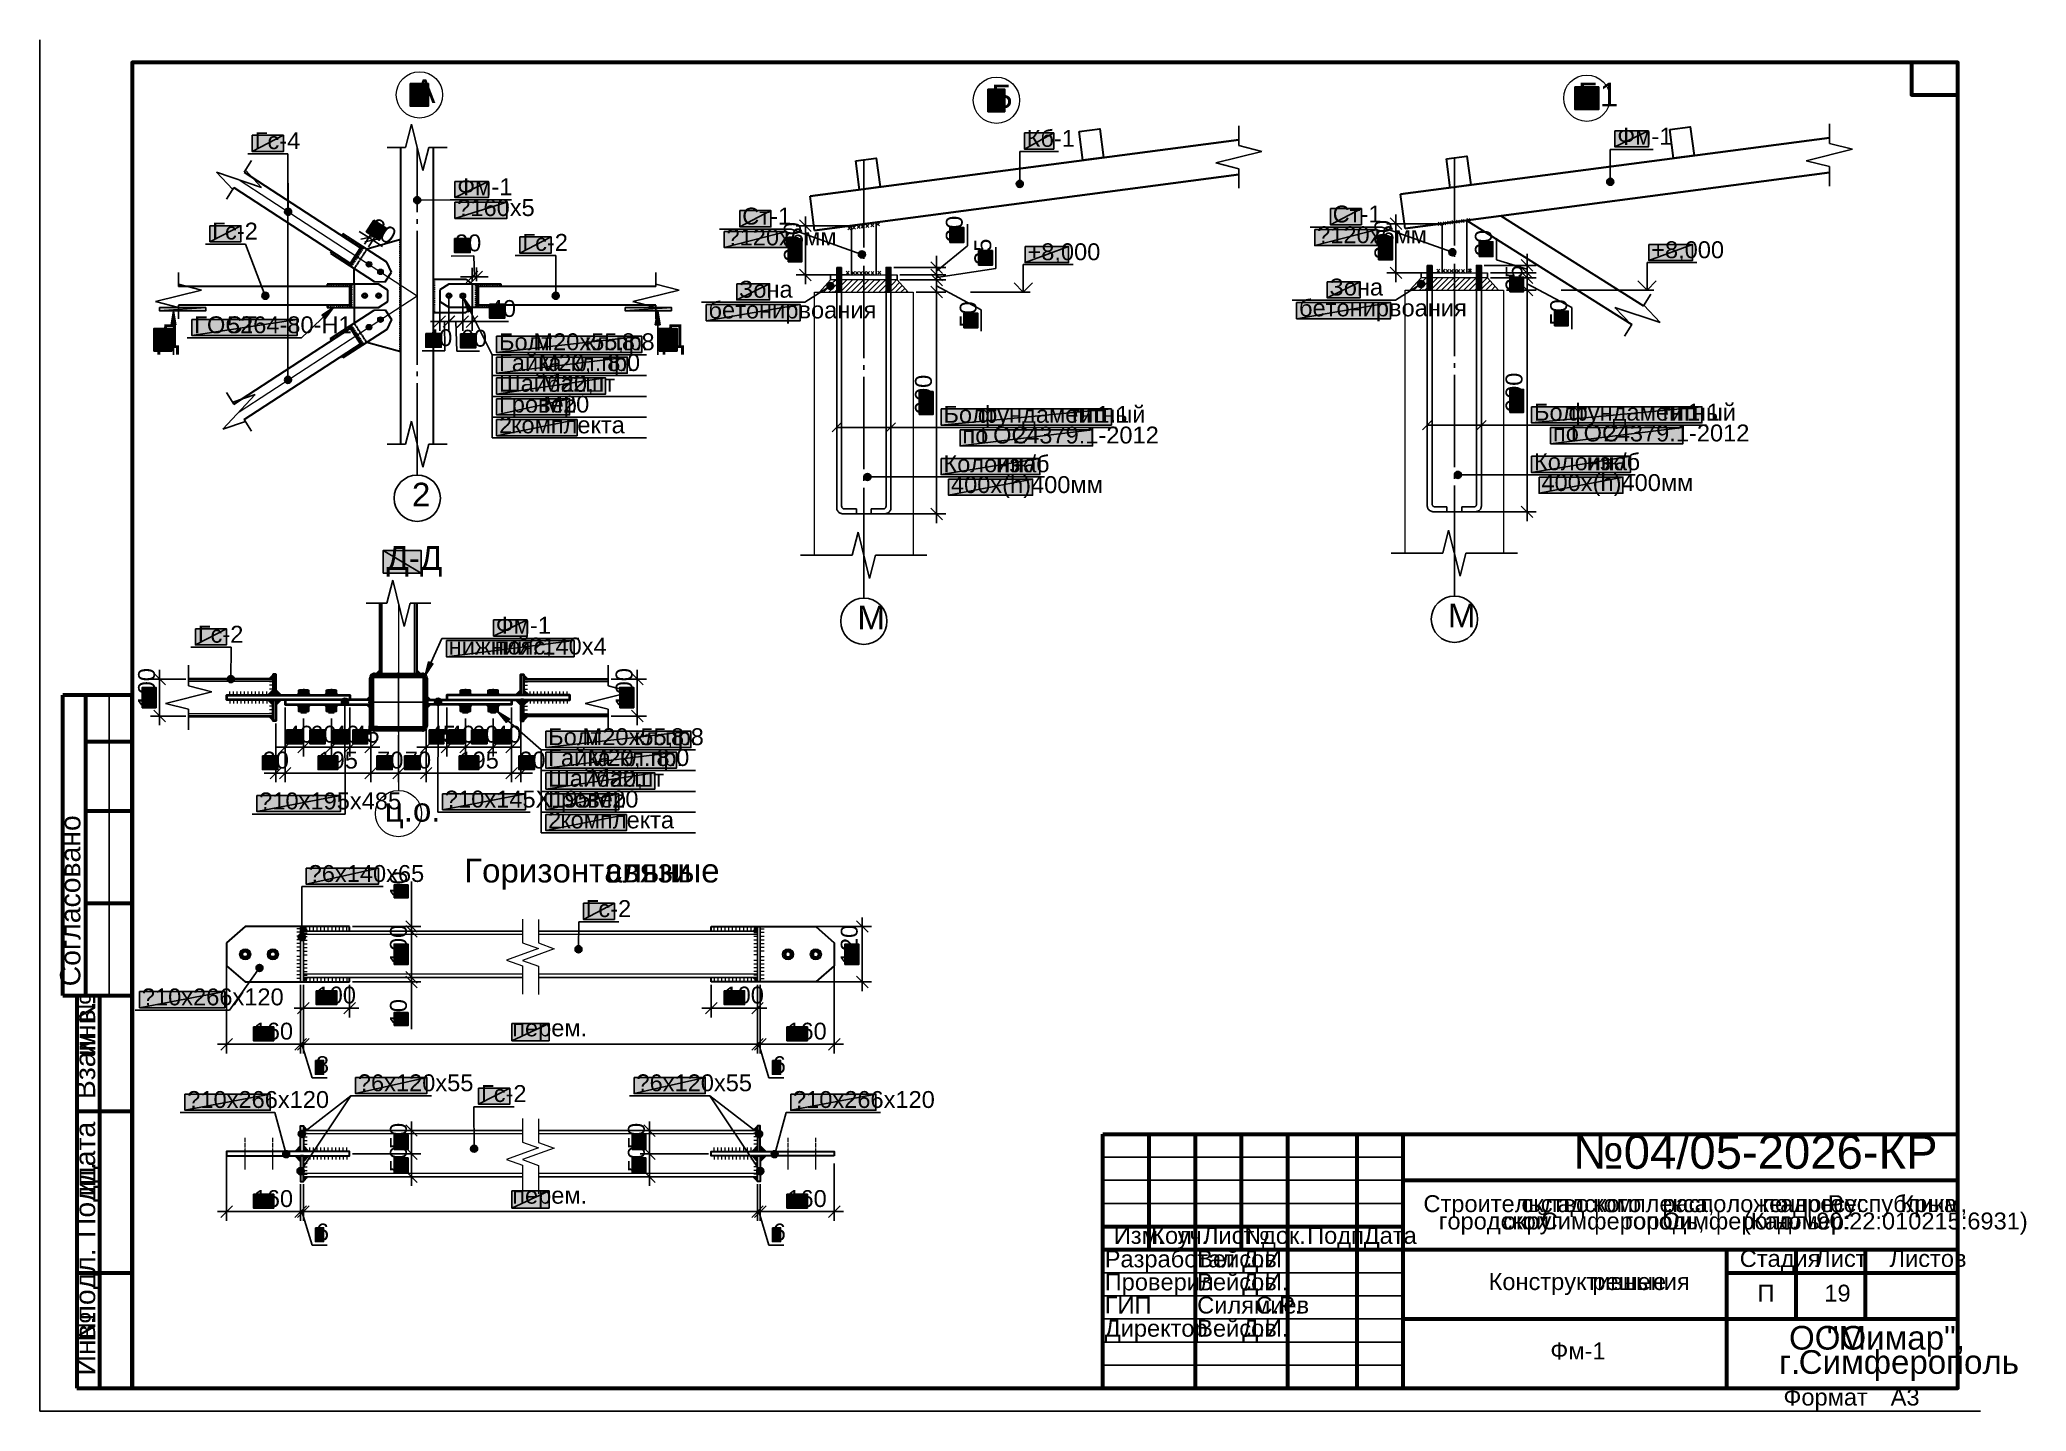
# Model space of a CAD drawing. Extents: x 8 to 21351, y 0 to 420.
# Drawn here: x 17287.2 to 17717, y 0.1 to 297 of the extents above; entities that cross this region are included whole.
import ezdxf

# ---------------------------------------------------------------- set-up
doc = ezdxf.new("R2010")
doc.units = 0
doc.styles.add('TEYPDFCAD_TEXT', font='arial.ttf')

msp = doc.modelspace()

# ---------------------------------------------------------------- texts
at = {"color": 7, "style": 'TEYPDFCAD_TEXT'}
for s, height, p in [('А', 5.12, (17368.04, 283.27)), ('Б', 5.12, (17493.05, 282.09)), ('Б1', 5.122, (17620.05, 282.53)), ('Гс-4', 3.658, (17333.69, 273.28)), ('Кб-1', 3.658, (17500.73, 273.79)), ('Фм-1', 3.658, (17628.52, 274.24)), ('Фм-1', 3.658, (17377.52, 263.31)), ('\ue726160х5', 3.658, (17377.52, 258.8)), ('Ст-1', 3.658, (17439.18, 256.96)), ('Ст-1', 3.658, (17566.94, 257.41)), ('Гс-2', 3.658, (17324.5, 253.72)), ('20', 3.658, (17377.03, 251.16)), ('Гс-2', 3.658, (17391.6, 251.27)), ('\ue72e120х6мм', 3.658, (17435.79, 252.45)), ('\ue72e120х6мм', 3.658, (17563.58, 252.92)), ('+8,000', 3.658, (17500.9, 249.24)), ('+8,000', 3.658, (17635.86, 249.68)), ('Зона', 3.658, (17566.26, 241.6)), ('Зона', 3.658, (17438.5, 241.13)), ('бетонирвоания', 3.6583, (17559.66, 237.09)), ('ГОСТ', 3.658, (17320.6, 233.43)), ('5264-80-Н1', 3.658, (17327.69, 233.43)), ('40', 3.658, (17384.55, 236.96)), ('бетонирвоания', 3.6583, (17431.88, 236.64)), ('Д', 5.12, (17312.6, 230.27)), ('40', 3.658, (17370.77, 230.65)), ('Болт', 3.658, (17386.56, 229.76)), ('М20х55,', 3.658, (17394, 229.76)), ('кл.пр.', 3.658, (17405.2, 229.76)), ('8.8', 3.658, (17413.13, 229.76)), ('Д', 5.12, (17421.89, 230.27)), ('Гайка', 3.658, (17386.56, 225.26)), ('М20,', 3.658, (17395.15, 225.26)), ('кл.пр.', 3.658, (17402.05, 225.26)), ('8.0', 3.658, (17409.98, 225.26)), ('Шайба', 3.658, (17386.56, 220.77)), ('М20,', 3.658, (17395.68, 220.77)), ('2', 3.66, (17402.59, 220.77)), ('шт', 3.658, (17405.21, 220.77)), ('Гровер', 3.658, (17386.56, 216.26)), ('М20', 3.658, (17396.15, 216.26)), ('2', 3.66, (17386.56, 211.77)), ('Болт', 3.658, (17482.72, 214.06)), ('фундаментный', 3.6583, (17490.16, 214.06)), ('тип', 3.658, (17509.98, 214.06)), ('1.1', 3.658, (17515.81, 214.06)), ('Болт', 3.658, (17610.5, 214.52)), ('фундаментный', 3.6583, (17617.95, 214.52)), ('тип', 3.658, (17637.76, 214.52)), ('1.1', 3.658, (17643.6, 214.52)), ('комплекта', 3.658, (17389.18, 211.77)), ('по', 3.658, (17486.83, 209.57)), ('ГОСТ', 3.658, (17490.7, 209.57)), ('24379.1-2012', 3.6583, (17497.78, 209.57)), ('по', 3.658, (17614.61, 210.02)), ('ГОСТ', 3.658, (17618.48, 210.02)), ('24379.1-2012', 3.6583, (17625.57, 210.02)), ('Колонна', 3.658, (17482.72, 203.35)), ('ж/б', 3.658, (17497.91, 203.35)), ('Колонна', 3.658, (17610.5, 203.79)), ('из', 3.658, (17621.92, 203.79)), ('ж/б', 3.658, (17625.7, 203.79)), ('400х(h)400мм', 3.6583, (17484.35, 198.84)), ('из', 3.658, (17494.13, 203.35)), ('400х(h)400мм', 3.6583, (17612.11, 199.28)), ('2', 5.12, (17367.72, 195.96)), ('Д-Д', 5.126, (17362.22, 182.22)), ('Фм-1', 3.662, (17385.86, 168.4)), ('М', 5.12, (17464.11, 169.31)), ('М', 5.12, (17591.9, 169.78)), ('Гс-2', 3.662, (17321.37, 166.45)), ('нижний', 3.662, (17375.68, 163.89)), ('пояс,', 3.662, (17385.63, 163.89)), ('\ue72e140х4', 3.662, (17393.08, 163.89)), ('40', 3.662, (17340.67, 144.82)), ('60', 3.662, (17345.69, 144.82)), ('40', 3.662, (17350.68, 144.82)), ('45', 3.662, (17355.02, 144.82)), ('45', 3.662, (17371.53, 144.82)), ('40', 3.662, (17375.68, 144.82)), ('60', 3.662, (17380.7, 144.82)), ('40', 3.662, (17385.69, 144.82)), ('Болт', 3.662, (17397.19, 144.27)), ('М20х55,', 3.662, (17404.63, 144.27)), ('кл.пр.', 3.662, (17415.84, 144.27)), ('8.8', 3.662, (17423.77, 144.27)), ('20', 3.662, (17335.42, 139.21)), ('195', 3.662, (17347.49, 139.21)), ('70', 3.662, (17360.19, 139.21)), ('70', 3.662, (17366.18, 139.21)), ('195', 3.662, (17377.99, 139.21)), ('20', 3.662, (17390.94, 139.21)), ('Гайка', 3.662, (17397.19, 139.76)), ('М20,', 3.662, (17405.78, 139.76)), ('кл.пр.', 3.662, (17412.69, 139.76)), ('8.0', 3.662, (17420.62, 139.76)), ('Шайба', 3.662, (17397.19, 135.28)), ('М20,', 3.662, (17406.31, 135.28)), ('2', 3.66, (17413.23, 135.28)), ('шт', 3.662, (17415.85, 135.28)), ('\ue75b10х195х485', 3.6618, (17334.66, 130.37)), ('\ue75b10х145Х195', 3.6618, (17374.85, 130.77)), ('Гровер', 3.662, (17397.19, 130.77)), ('М20', 3.662, (17406.78, 130.77)), ('ц.о.', 5.126, (17361.84, 127.72)), ('2', 3.66, (17397.19, 126.26)), ('комплекта', 3.662, (17399.81, 126.26)), ('\ue75b6х140х65', 3.658, (17345.37, 114.66)), ('Горизонтальные', 5.1223, (17379.02, 114.55)), ('связи', 5.122, (17409.64, 114.55)), ('Гс-2', 3.658, (17405.29, 107.06)), ('\ue75b10х266х120', 3.6583, (17309.28, 87.95)), ('100', 3.658, (17347.08, 88.35)), ('100', 3.658, (17435.35, 88.35)), ('160', 3.658, (17333.47, 80.54)), ('перем.', 3.658, (17389.42, 81.24)), ('160', 3.658, (17448.94, 80.54)), ('8', 3.66, (17346.94, 73.28)), ('\ue75b6х120х55', 3.658, (17356.02, 69.36)), ('\ue75b6х120х55', 3.658, (17416.3, 69.36)), ('6', 3.66, (17445.78, 73.28)), ('\ue75b10х266х120', 3.6583, (17319.1, 65.74)), ('Гс-2', 3.658, (17382.64, 67.03)), ('\ue75b10х266х120', 3.6583, (17450.17, 65.74)), ('№04/05-2026-КР', 7.3201, (17618.95, 52.58)), ('160', 3.658, (17333.47, 44.3)), ('перем.', 3.658, (17389.42, 45.02)), ('160', 3.658, (17448.94, 44.3)), ('Строительство', 3.6583, (17586.58, 43.2)), ('городской', 3.658, (17589.91, 39.45)), ('складского', 3.658, (17607.79, 43.2)), ('Симферополь,', 3.6583, (17611.94, 39.45)), ('комплекса,', 3.658, (17623.31, 43.2)), ('Симферополь', 3.6583, (17638.27, 39.45)), ('расположенного', 3.6583, (17638.29, 43.2)), ('(Кад.', 3.658, (17655.72, 39.45)), ('по', 3.658, (17659.89, 43.2)), ('адресу:', 3.658, (17663.76, 43.2)), ('90:22:010215:6931)', 3.6583, (17671.59, 39.45)), ('Республика', 3.658, (17674.09, 43.2)), ('Крым,', 3.658, (17689.79, 43.2)), ('6', 3.66, (17346.94, 37.06)), ('6', 3.66, (17445.78, 37.06)), ('Изм.', 3.658, (17519.59, 36.32)), ('Кол.', 3.658, (17527.68, 36.32)), ('уч.', 3.658, (17533.41, 36.32)), ('Лист', 3.658, (17538.88, 36.32)), ('№', 3.66, (17547.81, 36.32)), ('док.', 3.658, (17551.66, 36.32)), ('Подп.', 3.658, (17561.42, 36.32)), ('Дата', 3.658, (17573.65, 36.32)), ('округ', 3.658, (17603.79, 39.45)), ('город', 3.658, (17630.11, 39.45)), ('номер:', 3.658, (17662.73, 39.45)), ('Разработал', 3.658, (17517.62, 31.24)), ('Вейсов', 3.658, (17537.63, 31.24)), ('Д.И', 3.658, (17547.39, 31.24)), ('Стадия', 3.658, (17655.02, 31.33)), ('Лист', 3.658, (17671.36, 31.33)), ('Листов', 3.658, (17687.44, 31.33)), ('Вейсов', 3.658, (17537.63, 26.25)), ('Проверил', 3.658, (17517.62, 26.25)), ('Д.И.', 3.658, (17547.39, 26.25)), ('Конструктивные', 3.6583, (17600.68, 26.33)), ('решения', 3.658, (17623.14, 26.33)), ('П', 3.66, (17658.87, 23.83)), ('19', 3.658, (17673.33, 23.83)), ('ГИП', 3.658, (17517.62, 21.25)), ('Силямиев', 3.658, (17537.63, 21.25)), ('С.Р.', 3.658, (17550.25, 21.25)), ('Директор', 3.658, (17517.62, 16.23)), ('Вейсов', 3.658, (17537.63, 16.23)), ('Д.И.', 3.658, (17547.39, 16.23)), ('ООО', 5.122, (17665.68, 13.44)), ('"Мимар",', 5.122, (17673.86, 13.44)), ('Фм-1', 3.658, (17614.04, 11.32)), ('Симферополь', 5.1223, (17667.78, 8.19)), ('г.', 5.122, (17663.53, 8.19)), ('Формат', 3.658, (17664.48, 1.33)), ('A3', 3.658, (17687.68, 1.33))]:
    msp.add_text(s, height=height, dxfattribs=at).set_placement(p)
for s, height, rotation, p in [('20', 3.658, -32.9591, (17358.01, 255.57)), ('30', 3.658, 90, (17486.89, 253.17)), ('200', 3.658, 90, (17451.86, 248.96)), ('25', 3.658, 90, (17493.07, 248.22)), ('200', 3.658, 90, (17579.64, 249.43)), ('30', 3.658, 90, (17601.38, 250.13)), ('25', 3.658, 90, (17608.01, 242.49)), ('50', 3.658, 90, (17489.9, 234.67)), ('50', 3.658, 90, (17617.66, 235.12)), ('60', 3.658, -0.3793, (17378.26, 230.55)), ('900', 3.658, 90, (17480.22, 215.92)), ('900', 3.658, 90, (17608.01, 216.37)), ('100', 3.662, 90, (17312.12, 152.42)), ('100', 3.662, 90, (17415.45, 152.42)), ('Согласовано', 4.3921, 90, (17295.97, 92.07)), ('10', 3.658, 90, (17366.62, 111.27)), ('100', 3.658, 90, (17366.62, 96.86)), ('120', 3.658, 90, (17464.16, 96.86)), ('№', 4.39, 90, (17299.18, 84.1)), ('инв.', 4.392, 90, (17299.18, 77.02)), ('10', 3.658, 90, (17366.62, 83.63)), ('Взам.', 4.392, 90, (17299.18, 67.65)), ('дата', 4.392, 90, (17299.18, 49.53)), ('50', 3.658, 90, (17366.62, 56.83)), ('50', 3.658, 90, (17418.1, 56.83)), ('50', 3.658, 90, (17366.62, 51.82)), ('50', 3.658, 90, (17418.1, 51.82)), ('Подп.', 4.392, 90, (17299.18, 37.59)), ('и', 4.39, 90, (17299.18, 46.6)), ('подл.', 4.392, 90, (17299.18, 19.75)), ('№', 4.39, 90, (17299.18, 15.12)), ('Инв.', 4.392, 90, (17299.18, 7.83))]:
    msp.add_text(s, height=height, rotation=rotation, dxfattribs=at).set_placement(p)

# ---------------------------------------------------------------- hatches: boundary and pattern name
at = {"true_color": 0xffffff}
h = msp.add_hatch(color=0, dxfattribs=at)
h.paths.add_polyline_path([(17367.34, 287.46), (17371.3, 287.46), (17367.34, 282.57)])
h.paths.add_polyline_path([(17371.3, 287.46), (17367.34, 282.57), (17371.3, 282.57)])
h = msp.add_hatch(color=0, dxfattribs=at)
h.paths.add_polyline_path([(17492.33, 286.3), (17495.99, 286.3), (17492.33, 281.39)])
h.paths.add_polyline_path([(17495.99, 286.3), (17492.33, 281.39), (17495.99, 281.39)])
h = msp.add_hatch(color=0, dxfattribs=at)
h.paths.add_polyline_path([(17619.35, 286.74), (17624.52, 286.74), (17619.35, 281.83)])
h.paths.add_polyline_path([(17624.52, 286.74), (17619.35, 281.83), (17624.52, 281.83)])
h = msp.add_hatch(color=0, dxfattribs=at)
h.paths.add_polyline_path([(17333.18, 276.29), (17339.91, 276.29), (17333.18, 272.77)])
h.paths.add_polyline_path([(17339.91, 276.29), (17333.18, 272.77), (17339.91, 272.77)])
h = msp.add_hatch(color=0, dxfattribs=at)
h.paths.add_polyline_path([(17500.25, 276.8), (17506.6, 276.8), (17500.25, 273.28)])
h.paths.add_polyline_path([(17506.6, 276.8), (17500.25, 273.28), (17506.6, 273.28)])
h = msp.add_hatch(color=0, dxfattribs=at)
h.paths.add_polyline_path([(17628.01, 277.24), (17635.27, 277.24), (17628.01, 273.75)])
h.paths.add_polyline_path([(17635.27, 277.24), (17628.01, 273.75), (17635.27, 273.75)])
h = msp.add_hatch(color=7)
h.paths.add_polyline_path([(17499.67, 266.36), (17499.46, 266.47), (17499.23, 265.75)])
h.paths.add_polyline_path([(17499.46, 266.47), (17499.23, 265.75), (17499.23, 266.51)])
h.paths.add_polyline_path([(17499.23, 265.75), (17499.23, 266.51), (17499, 266.47)])
h = msp.add_hatch(color=7)
h.paths.add_polyline_path([(17626.78, 266.91), (17626.57, 266.81), (17627.01, 266.21)])
h.paths.add_polyline_path([(17626.57, 266.81), (17627.01, 266.21), (17626.4, 266.64)])
h.paths.add_polyline_path([(17627.01, 266.21), (17626.4, 266.64), (17626.29, 266.42)])
h = msp.add_hatch(color=7)
h.paths.add_polyline_path([(17627.46, 266.81), (17627.25, 266.91), (17627.01, 266.21)])
h.paths.add_polyline_path([(17627.25, 266.91), (17627.01, 266.21), (17627.01, 266.95)])
h.paths.add_polyline_path([(17627.01, 266.21), (17627.01, 266.95), (17626.78, 266.91)])
h = msp.add_hatch(color=7)
h.paths.add_polyline_path([(17627.75, 266.21), (17627.71, 266.42), (17627.01, 266.21)])
h.paths.add_polyline_path([(17627.71, 266.42), (17627.01, 266.21), (17627.61, 266.64)])
h.paths.add_polyline_path([(17627.01, 266.21), (17627.61, 266.64), (17627.46, 266.81)])
h = msp.add_hatch(color=7)
h.paths.add_polyline_path([(17368.14, 262.47), (17368.1, 262.23), (17368.86, 262.23)])
h.paths.add_polyline_path([(17368.1, 262.23), (17368.86, 262.23), (17368.14, 262)])
h.paths.add_polyline_path([(17368.86, 262.23), (17368.14, 262), (17368.25, 261.81)])
h = msp.add_hatch(color=7)
h.paths.add_polyline_path([(17368.63, 262.95), (17368.42, 262.85), (17368.86, 262.23)])
h.paths.add_polyline_path([(17368.42, 262.85), (17368.86, 262.23), (17368.25, 262.68)])
h.paths.add_polyline_path([(17368.86, 262.23), (17368.25, 262.68), (17368.14, 262.47)])
h = msp.add_hatch(color=7)
h.paths.add_polyline_path([(17368.25, 261.81), (17368.42, 261.64), (17368.86, 262.23)])
h.paths.add_polyline_path([(17368.42, 261.64), (17368.86, 262.23), (17368.63, 261.54)])
h.paths.add_polyline_path([(17368.86, 262.23), (17368.63, 261.54), (17368.86, 261.49)])
h = msp.add_hatch(color=7)
h.paths.add_polyline_path([(17369.29, 262.85), (17369.1, 262.95), (17368.86, 262.23)])
h.paths.add_polyline_path([(17369.1, 262.95), (17368.86, 262.23), (17368.86, 263)])
h.paths.add_polyline_path([(17368.86, 262.23), (17368.86, 263), (17368.63, 262.95)])
h = msp.add_hatch(color=7)
h.paths.add_polyline_path([(17369.61, 262.23), (17369.56, 262.47), (17368.86, 262.23)])
h.paths.add_polyline_path([(17369.56, 262.47), (17368.86, 262.23), (17369.46, 262.68)])
h.paths.add_polyline_path([(17368.86, 262.23), (17369.46, 262.68), (17369.29, 262.85)])
h = msp.add_hatch(color=7)
h.paths.add_polyline_path([(17368.86, 261.49), (17369.1, 261.54), (17368.86, 262.23)])
h.paths.add_polyline_path([(17369.1, 261.54), (17368.86, 262.23), (17369.29, 261.64)])
h.paths.add_polyline_path([(17368.86, 262.23), (17369.29, 261.64), (17369.46, 261.81)])
h = msp.add_hatch(color=7)
h.paths.add_polyline_path([(17369.46, 261.81), (17369.56, 262), (17368.86, 262.23)])
h.paths.add_polyline_path([(17369.56, 262), (17368.86, 262.23), (17369.61, 262.23)])
h = msp.add_hatch(color=0, dxfattribs=at)
h.paths.add_polyline_path([(17377.01, 266.3), (17384.27, 266.3), (17377.01, 262.81)])
h.paths.add_polyline_path([(17384.27, 266.3), (17377.01, 262.81), (17384.27, 262.81)])
h = msp.add_hatch(color=7)
h.paths.add_polyline_path([(17498.53, 265.98), (17498.49, 265.75), (17499.23, 265.75)])
h.paths.add_polyline_path([(17498.49, 265.75), (17499.23, 265.75), (17498.53, 265.51)])
h.paths.add_polyline_path([(17499.23, 265.75), (17498.53, 265.51), (17498.64, 265.32)])
h = msp.add_hatch(color=7)
h.paths.add_polyline_path([(17499, 266.47), (17498.81, 266.36), (17499.23, 265.75)])
h.paths.add_polyline_path([(17498.81, 266.36), (17499.23, 265.75), (17498.64, 266.19)])
h.paths.add_polyline_path([(17499.23, 265.75), (17498.64, 266.19), (17498.53, 265.98)])
h = msp.add_hatch(color=7)
h.paths.add_polyline_path([(17498.64, 265.32), (17498.81, 265.15), (17499.23, 265.75)])
h.paths.add_polyline_path([(17498.81, 265.15), (17499.23, 265.75), (17499, 265.05)])
h.paths.add_polyline_path([(17499.23, 265.75), (17499, 265.05), (17499.23, 265.01)])
h = msp.add_hatch(color=7)
h.paths.add_polyline_path([(17499.99, 265.75), (17499.95, 265.98), (17499.23, 265.75)])
h.paths.add_polyline_path([(17499.95, 265.98), (17499.23, 265.75), (17499.84, 266.19)])
h.paths.add_polyline_path([(17499.23, 265.75), (17499.84, 266.19), (17499.67, 266.36)])
h = msp.add_hatch(color=7)
h.paths.add_polyline_path([(17499.23, 265.01), (17499.46, 265.05), (17499.23, 265.75)])
h.paths.add_polyline_path([(17499.46, 265.05), (17499.23, 265.75), (17499.67, 265.15)])
h.paths.add_polyline_path([(17499.23, 265.75), (17499.67, 265.15), (17499.84, 265.32)])
h = msp.add_hatch(color=7)
h.paths.add_polyline_path([(17499.84, 265.32), (17499.95, 265.51), (17499.23, 265.75)])
h.paths.add_polyline_path([(17499.95, 265.51), (17499.23, 265.75), (17499.99, 265.75)])
h = msp.add_hatch(color=7)
h.paths.add_polyline_path([(17626.29, 266.42), (17626.25, 266.21), (17627.01, 266.21)])
h.paths.add_polyline_path([(17626.25, 266.21), (17627.01, 266.21), (17626.29, 265.98)])
h.paths.add_polyline_path([(17627.01, 266.21), (17626.29, 265.98), (17626.4, 265.77)])
h = msp.add_hatch(color=7)
h.paths.add_polyline_path([(17626.4, 265.77), (17626.57, 265.6), (17627.01, 266.21)])
h.paths.add_polyline_path([(17626.57, 265.6), (17627.01, 266.21), (17626.78, 265.49)])
h.paths.add_polyline_path([(17627.01, 266.21), (17626.78, 265.49), (17627.01, 265.45)])
h = msp.add_hatch(color=7)
h.paths.add_polyline_path([(17627.01, 265.45), (17627.25, 265.49), (17627.01, 266.21)])
h.paths.add_polyline_path([(17627.25, 265.49), (17627.01, 266.21), (17627.46, 265.6)])
h.paths.add_polyline_path([(17627.01, 266.21), (17627.46, 265.6), (17627.61, 265.77)])
h = msp.add_hatch(color=7)
h.paths.add_polyline_path([(17627.61, 265.77), (17627.71, 265.98), (17627.01, 266.21)])
h.paths.add_polyline_path([(17627.71, 265.98), (17627.01, 266.21), (17627.75, 266.21)])
h = msp.add_hatch(color=7)
h.paths.add_polyline_path([(17340.23, 259.95), (17340.18, 259.74), (17340.95, 259.74)])
h.paths.add_polyline_path([(17340.18, 259.74), (17340.95, 259.74), (17340.23, 259.5)])
h.paths.add_polyline_path([(17340.95, 259.74), (17340.23, 259.5), (17340.33, 259.29)])
h = msp.add_hatch(color=7)
h.paths.add_polyline_path([(17340.71, 260.43), (17340.5, 260.33), (17340.95, 259.74)])
h.paths.add_polyline_path([(17340.5, 260.33), (17340.95, 259.74), (17340.33, 260.16)])
h.paths.add_polyline_path([(17340.95, 259.74), (17340.33, 260.16), (17340.23, 259.95)])
h = msp.add_hatch(color=7)
h.paths.add_polyline_path([(17340.33, 259.29), (17340.5, 259.12), (17340.95, 259.74)])
h.paths.add_polyline_path([(17340.5, 259.12), (17340.95, 259.74), (17340.71, 259.02)])
h.paths.add_polyline_path([(17340.95, 259.74), (17340.71, 259.02), (17340.95, 258.97)])
h = msp.add_hatch(color=7)
h.paths.add_polyline_path([(17341.37, 260.33), (17341.18, 260.43), (17340.95, 259.74)])
h.paths.add_polyline_path([(17341.18, 260.43), (17340.95, 259.74), (17340.95, 260.48)])
h.paths.add_polyline_path([(17340.95, 259.74), (17340.95, 260.48), (17340.71, 260.43)])
h = msp.add_hatch(color=7)
h.paths.add_polyline_path([(17341.69, 259.74), (17341.64, 259.95), (17340.95, 259.74)])
h.paths.add_polyline_path([(17341.64, 259.95), (17340.95, 259.74), (17341.54, 260.16)])
h.paths.add_polyline_path([(17340.95, 259.74), (17341.54, 260.16), (17341.37, 260.33)])
h = msp.add_hatch(color=7)
h.paths.add_polyline_path([(17340.95, 258.97), (17341.18, 259.02), (17340.95, 259.74)])
h.paths.add_polyline_path([(17341.18, 259.02), (17340.95, 259.74), (17341.37, 259.12)])
h.paths.add_polyline_path([(17340.95, 259.74), (17341.37, 259.12), (17341.54, 259.29)])
h = msp.add_hatch(color=7)
h.paths.add_polyline_path([(17341.54, 259.29), (17341.64, 259.5), (17340.95, 259.74)])
h.paths.add_polyline_path([(17341.64, 259.5), (17340.95, 259.74), (17341.69, 259.74)])
h = msp.add_hatch(color=0, dxfattribs=at)
h.paths.add_polyline_path([(17359.45, 257.92), (17357.82, 255.4), (17362.26, 256.07)])
h.paths.add_polyline_path([(17357.82, 255.4), (17362.26, 256.07), (17360.63, 253.56)])
h = msp.add_hatch(color=0, dxfattribs=at)
h.paths.add_polyline_path([(17377.01, 261.81), (17388.27, 261.81), (17377.01, 258.3)])
h.paths.add_polyline_path([(17388.27, 261.81), (17377.01, 258.3), (17388.27, 258.3)])
h = msp.add_hatch(color=0, dxfattribs=at)
h.paths.add_polyline_path([(17438.67, 259.97), (17445.4, 259.97), (17438.67, 256.46)])
h.paths.add_polyline_path([(17445.4, 259.97), (17438.67, 256.46), (17445.4, 256.46)])
h = msp.add_hatch(color=0, dxfattribs=at)
h.paths.add_polyline_path([(17566.46, 260.41), (17573.17, 260.41), (17566.46, 256.92)])
h.paths.add_polyline_path([(17573.17, 260.41), (17566.46, 256.92), (17573.17, 256.92)])
h = msp.add_hatch(color=0, dxfattribs=at)
h.paths.add_polyline_path([(17324.01, 256.71), (17330.72, 256.71), (17324.01, 253.22)])
h.paths.add_polyline_path([(17330.72, 256.71), (17324.01, 253.22), (17330.72, 253.22)])
h = msp.add_hatch(color=0, dxfattribs=at)
h.paths.add_polyline_path([(17376.95, 253.92), (17376.95, 250.91), (17380.32, 253.92)])
h.paths.add_polyline_path([(17376.95, 250.91), (17380.32, 253.92), (17380.32, 250.91)])
h = msp.add_hatch(color=0, dxfattribs=at)
h.paths.add_polyline_path([(17391.09, 254.28), (17397.82, 254.28), (17391.09, 250.76)])
h.paths.add_polyline_path([(17397.82, 254.28), (17391.09, 250.76), (17397.82, 250.76)])
h = msp.add_hatch(color=0, dxfattribs=at)
h.paths.add_polyline_path([(17435.29, 255.46), (17448.77, 255.46), (17435.29, 251.97)])
h.paths.add_polyline_path([(17448.77, 255.46), (17435.29, 251.97), (17448.77, 251.97)])
h = msp.add_hatch(color=0, dxfattribs=at)
h.paths.add_polyline_path([(17449.11, 248.9), (17452.11, 248.9), (17449.11, 253.87)])
h.paths.add_polyline_path([(17452.11, 248.9), (17449.11, 253.87), (17452.11, 253.87)])
h = msp.add_hatch(color=0, dxfattribs=at)
h.paths.add_polyline_path([(17484.14, 253.09), (17487.14, 253.09), (17484.14, 256.29)])
h.paths.add_polyline_path([(17487.14, 253.09), (17484.14, 256.29), (17487.14, 256.29)])
h = msp.add_hatch(color=0, dxfattribs=at)
h.paths.add_polyline_path([(17563.07, 255.91), (17576.55, 255.91), (17563.07, 252.41)])
h.paths.add_polyline_path([(17576.55, 255.91), (17563.07, 252.41), (17576.55, 252.41)])
h = msp.add_hatch(color=0, dxfattribs=at)
h.paths.add_polyline_path([(17576.89, 249.34), (17579.9, 249.34), (17576.89, 254.32)])
h.paths.add_polyline_path([(17579.9, 249.34), (17576.89, 254.32), (17579.9, 254.32)])
h = msp.add_hatch(color=7)
h.paths.add_polyline_path([(17464.37, 250.74), (17464.33, 250.51), (17465.07, 250.51)])
h.paths.add_polyline_path([(17464.33, 250.51), (17465.07, 250.51), (17464.37, 250.27)])
h.paths.add_polyline_path([(17465.07, 250.51), (17464.37, 250.27), (17464.47, 250.06)])
h = msp.add_hatch(color=7)
h.paths.add_polyline_path([(17464.83, 251.21), (17464.62, 251.1), (17465.07, 250.51)])
h.paths.add_polyline_path([(17464.62, 251.1), (17465.07, 250.51), (17464.47, 250.95)])
h.paths.add_polyline_path([(17465.07, 250.51), (17464.47, 250.95), (17464.37, 250.74)])
h = msp.add_hatch(color=7)
h.paths.add_polyline_path([(17464.47, 250.06), (17464.62, 249.89), (17465.07, 250.51)])
h.paths.add_polyline_path([(17464.62, 249.89), (17465.07, 250.51), (17464.83, 249.79)])
h.paths.add_polyline_path([(17465.07, 250.51), (17464.83, 249.79), (17465.07, 249.75)])
h = msp.add_hatch(color=7)
h.paths.add_polyline_path([(17465.51, 251.1), (17465.3, 251.21), (17465.07, 250.51)])
h.paths.add_polyline_path([(17465.3, 251.21), (17465.07, 250.51), (17465.07, 251.25)])
h.paths.add_polyline_path([(17465.07, 250.51), (17465.07, 251.25), (17464.83, 251.21)])
h = msp.add_hatch(color=7)
h.paths.add_polyline_path([(17465.83, 250.51), (17465.79, 250.74), (17465.07, 250.51)])
h.paths.add_polyline_path([(17465.79, 250.74), (17465.07, 250.51), (17465.68, 250.95)])
h.paths.add_polyline_path([(17465.07, 250.51), (17465.68, 250.95), (17465.51, 251.1)])
h = msp.add_hatch(color=7)
h.paths.add_polyline_path([(17465.07, 249.75), (17465.3, 249.79), (17465.07, 250.51)])
h.paths.add_polyline_path([(17465.3, 249.79), (17465.07, 250.51), (17465.51, 249.89)])
h.paths.add_polyline_path([(17465.07, 250.51), (17465.51, 249.89), (17465.68, 250.06)])
h = msp.add_hatch(color=7)
h.paths.add_polyline_path([(17465.68, 250.06), (17465.79, 250.27), (17465.07, 250.51)])
h.paths.add_polyline_path([(17465.79, 250.27), (17465.07, 250.51), (17465.83, 250.51)])
h = msp.add_hatch(color=0, dxfattribs=at)
h.paths.add_polyline_path([(17490.32, 248.16), (17493.32, 248.16), (17490.32, 251.33)])
h.paths.add_polyline_path([(17493.32, 248.16), (17490.32, 251.33), (17493.32, 251.33)])
h = msp.add_hatch(color=0, dxfattribs=at)
h.paths.add_polyline_path([(17500.39, 252.22), (17509.79, 252.22), (17500.39, 248.73)])
h.paths.add_polyline_path([(17509.79, 252.22), (17500.39, 248.73), (17509.79, 248.73)])
h = msp.add_hatch(color=7)
h.paths.add_polyline_path([(17592.13, 251.18), (17592.09, 250.95), (17592.85, 250.95)])
h.paths.add_polyline_path([(17592.09, 250.95), (17592.85, 250.95), (17592.13, 250.72)])
h.paths.add_polyline_path([(17592.85, 250.95), (17592.13, 250.72), (17592.24, 250.51)])
h = msp.add_hatch(color=7)
h.paths.add_polyline_path([(17592.62, 251.67), (17592.41, 251.57), (17592.85, 250.95)])
h.paths.add_polyline_path([(17592.41, 251.57), (17592.85, 250.95), (17592.24, 251.4)])
h.paths.add_polyline_path([(17592.85, 250.95), (17592.24, 251.4), (17592.13, 251.18)])
h = msp.add_hatch(color=7)
h.paths.add_polyline_path([(17592.24, 250.51), (17592.41, 250.34), (17592.85, 250.95)])
h.paths.add_polyline_path([(17592.41, 250.34), (17592.85, 250.95), (17592.62, 250.23)])
h.paths.add_polyline_path([(17592.85, 250.95), (17592.62, 250.23), (17592.85, 250.19)])
h = msp.add_hatch(color=7)
h.paths.add_polyline_path([(17593.29, 251.57), (17593.08, 251.67), (17592.85, 250.95)])
h.paths.add_polyline_path([(17593.08, 251.67), (17592.85, 250.95), (17592.85, 251.69)])
h.paths.add_polyline_path([(17592.85, 250.95), (17592.85, 251.69), (17592.62, 251.67)])
h = msp.add_hatch(color=7)
h.paths.add_polyline_path([(17593.59, 250.95), (17593.55, 251.18), (17592.85, 250.95)])
h.paths.add_polyline_path([(17593.55, 251.18), (17592.85, 250.95), (17593.44, 251.4)])
h.paths.add_polyline_path([(17592.85, 250.95), (17593.44, 251.4), (17593.29, 251.57)])
h = msp.add_hatch(color=7)
h.paths.add_polyline_path([(17592.85, 250.19), (17593.08, 250.23), (17592.85, 250.95)])
h.paths.add_polyline_path([(17593.08, 250.23), (17592.85, 250.95), (17593.29, 250.34)])
h.paths.add_polyline_path([(17592.85, 250.95), (17593.29, 250.34), (17593.44, 250.51)])
h = msp.add_hatch(color=7)
h.paths.add_polyline_path([(17593.44, 250.51), (17593.55, 250.72), (17592.85, 250.95)])
h.paths.add_polyline_path([(17593.55, 250.72), (17592.85, 250.95), (17593.59, 250.95)])
h = msp.add_hatch(color=0, dxfattribs=at)
h.paths.add_polyline_path([(17598.63, 250.04), (17601.63, 250.04), (17598.63, 253.24)])
h.paths.add_polyline_path([(17601.63, 250.04), (17598.63, 253.24), (17601.63, 253.24)])
h = msp.add_hatch(color=0, dxfattribs=at)
h.paths.add_polyline_path([(17635.37, 252.67), (17644.77, 252.67), (17635.37, 249.17)])
h.paths.add_polyline_path([(17644.77, 252.67), (17635.37, 249.17), (17644.77, 249.17)])
h = msp.add_hatch(color=0, dxfattribs=at)
h.paths.add_polyline_path([(17605.25, 242.42), (17608.26, 242.42), (17605.25, 245.6)])
h.paths.add_polyline_path([(17608.26, 242.42), (17605.25, 245.6), (17608.26, 245.6)])
h = msp.add_hatch(color=7)
h.paths.add_polyline_path([(17335.29, 241.77), (17335.25, 241.53), (17335.99, 241.53)])
h.paths.add_polyline_path([(17335.25, 241.53), (17335.99, 241.53), (17335.29, 241.3)])
h.paths.add_polyline_path([(17335.99, 241.53), (17335.29, 241.3), (17335.4, 241.11)])
h = msp.add_hatch(color=7)
h.paths.add_polyline_path([(17335.76, 242.25), (17335.55, 242.15), (17335.99, 241.53)])
h.paths.add_polyline_path([(17335.55, 242.15), (17335.99, 241.53), (17335.4, 241.98)])
h.paths.add_polyline_path([(17335.99, 241.53), (17335.4, 241.98), (17335.29, 241.77)])
h = msp.add_hatch(color=7)
h.paths.add_polyline_path([(17335.4, 241.11), (17335.55, 240.94), (17335.99, 241.53)])
h.paths.add_polyline_path([(17335.55, 240.94), (17335.99, 241.53), (17335.76, 240.83)])
h.paths.add_polyline_path([(17335.99, 241.53), (17335.76, 240.83), (17335.99, 240.79)])
h = msp.add_hatch(color=7)
h.paths.add_polyline_path([(17336.44, 242.15), (17336.23, 242.25), (17335.99, 241.53)])
h.paths.add_polyline_path([(17336.23, 242.25), (17335.99, 241.53), (17335.99, 242.29)])
h.paths.add_polyline_path([(17335.99, 241.53), (17335.99, 242.29), (17335.76, 242.25)])
h = msp.add_hatch(color=7)
h.paths.add_polyline_path([(17336.75, 241.53), (17336.71, 241.77), (17335.99, 241.53)])
h.paths.add_polyline_path([(17336.71, 241.77), (17335.99, 241.53), (17336.61, 241.98)])
h.paths.add_polyline_path([(17335.99, 241.53), (17336.61, 241.98), (17336.44, 242.15)])
h = msp.add_hatch(color=7)
h.paths.add_polyline_path([(17335.99, 240.79), (17336.23, 240.83), (17335.99, 241.53)])
h.paths.add_polyline_path([(17336.23, 240.83), (17335.99, 241.53), (17336.44, 240.94)])
h.paths.add_polyline_path([(17335.99, 241.53), (17336.44, 240.94), (17336.61, 241.11)])
h = msp.add_hatch(color=7)
h.paths.add_polyline_path([(17336.61, 241.11), (17336.71, 241.3), (17335.99, 241.53)])
h.paths.add_polyline_path([(17336.71, 241.3), (17335.99, 241.53), (17336.75, 241.53)])
for points in [[(17378.98, 241), (17380.76, 238.53), (17379.87, 238.08)], [(17316.12, 238.27), (17316.6, 235.27), (17315.61, 235.27)], [(17350.77, 239.04), (17348.95, 236.6), (17348.25, 237.32)], [(17420.89, 238.27), (17421.4, 235.27), (17420.38, 235.27)], [(17337.69, 158.56), (17337.69, 159.58), (17336.69, 158.56)], [(17360.8, 159.58), (17359.78, 159.58), (17360.8, 160.57)], [(17368.8, 159.58), (17369.8, 159.58), (17368.8, 160.57)], [(17370.56, 159.34), (17371.32, 162.28), (17372.25, 161.86)], [(17391.89, 158.56), (17391.89, 159.58), (17392.89, 158.56)], [(17337.69, 155.07), (17337.69, 156.32), (17336.44, 155.07)], [(17338.28, 155.07), (17339.53, 155.07), (17338.28, 156.32)], [(17358.79, 154.07), (17357.79, 154.07), (17358.79, 155.07)], [(17370.79, 154.07), (17371.79, 154.07), (17370.79, 155.07)], [(17391.3, 155.07), (17390.05, 155.07), (17391.3, 156.32)], [(17391.89, 155.07), (17391.89, 156.32), (17393.14, 155.07)], [(17337.69, 154.07), (17337.69, 152.82), (17336.44, 154.07)], [(17337.69, 150.56), (17336.69, 150.56), (17337.69, 149.56)], [(17338.28, 154.07), (17338.28, 152.82), (17339.53, 154.07)], [(17358.79, 153.06), (17357.79, 153.06), (17358.79, 152.06)], [(17370.79, 153.06), (17371.79, 153.06), (17370.79, 152.06)], [(17386.26, 151.53), (17388.87, 149.92), (17388.19, 149.18)], [(17391.3, 154.07), (17391.3, 152.82), (17390.05, 154.07)], [(17391.89, 154.07), (17391.89, 152.82), (17393.14, 154.07)], [(17391.89, 150.56), (17392.89, 150.56), (17391.89, 149.56)], [(17344.23, 103.99), (17344.23, 105.01), (17345.22, 103.99)], [(17442.48, 103.99), (17442.48, 105.01), (17441.49, 103.99)], [(17344.23, 94), (17344.23, 93.01), (17345.22, 94)], [(17442.48, 94), (17442.48, 93.01), (17441.49, 94)], [(17344.23, 60.85), (17344.23, 61.85), (17345.22, 60.85)], [(17442.48, 60.85), (17442.48, 61.85), (17441.49, 60.85)], [(17343.63, 56.35), (17342.38, 56.35), (17343.63, 57.59)], [(17344.23, 56.35), (17344.23, 57.59), (17345.48, 56.35)], [(17442.48, 56.35), (17442.48, 57.59), (17441.23, 56.35)], [(17443.1, 56.35), (17444.34, 56.35), (17443.1, 57.59)], [(17343.63, 55.35), (17343.63, 54.1), (17342.38, 55.35)], [(17344.23, 55.35), (17344.23, 54.1), (17345.48, 55.35)], [(17442.48, 55.35), (17442.48, 54.1), (17441.23, 55.35)], [(17443.1, 55.35), (17443.1, 54.1), (17444.34, 55.35)], [(17344.23, 50.84), (17344.23, 49.85), (17345.22, 50.84)], [(17442.48, 50.84), (17442.48, 49.85), (17441.49, 50.84)]]:
    msp.add_hatch(color=7).paths.add_polyline_path(points)
h = msp.add_hatch(color=7)
h.paths.add_polyline_path([(17398.12, 241.77), (17398.07, 241.53), (17398.84, 241.53)])
h.paths.add_polyline_path([(17398.07, 241.53), (17398.84, 241.53), (17398.12, 241.3)])
h.paths.add_polyline_path([(17398.84, 241.53), (17398.12, 241.3), (17398.22, 241.11)])
h = msp.add_hatch(color=7)
h.paths.add_polyline_path([(17398.6, 242.25), (17398.39, 242.15), (17398.84, 241.53)])
h.paths.add_polyline_path([(17398.39, 242.15), (17398.84, 241.53), (17398.22, 241.98)])
h.paths.add_polyline_path([(17398.84, 241.53), (17398.22, 241.98), (17398.12, 241.77)])
h = msp.add_hatch(color=7)
h.paths.add_polyline_path([(17398.22, 241.11), (17398.39, 240.94), (17398.84, 241.53)])
h.paths.add_polyline_path([(17398.39, 240.94), (17398.84, 241.53), (17398.6, 240.83)])
h.paths.add_polyline_path([(17398.84, 241.53), (17398.6, 240.83), (17398.84, 240.79)])
h = msp.add_hatch(color=7)
h.paths.add_polyline_path([(17399.28, 242.15), (17399.07, 242.25), (17398.84, 241.53)])
h.paths.add_polyline_path([(17399.07, 242.25), (17398.84, 241.53), (17398.84, 242.29)])
h.paths.add_polyline_path([(17398.84, 241.53), (17398.84, 242.29), (17398.6, 242.25)])
h = msp.add_hatch(color=7)
h.paths.add_polyline_path([(17399.58, 241.53), (17399.53, 241.77), (17398.84, 241.53)])
h.paths.add_polyline_path([(17399.53, 241.77), (17398.84, 241.53), (17399.43, 241.98)])
h.paths.add_polyline_path([(17398.84, 241.53), (17399.43, 241.98), (17399.28, 242.15)])
h = msp.add_hatch(color=7)
h.paths.add_polyline_path([(17398.84, 240.79), (17399.07, 240.83), (17398.84, 241.53)])
h.paths.add_polyline_path([(17399.07, 240.83), (17398.84, 241.53), (17399.28, 240.94)])
h.paths.add_polyline_path([(17398.84, 241.53), (17399.28, 240.94), (17399.43, 241.11)])
h = msp.add_hatch(color=7)
h.paths.add_polyline_path([(17399.43, 241.11), (17399.53, 241.3), (17398.84, 241.53)])
h.paths.add_polyline_path([(17399.53, 241.3), (17398.84, 241.53), (17399.58, 241.53)])
h = msp.add_hatch(color=0, dxfattribs=at)
h.paths.add_polyline_path([(17437.99, 244.14), (17445.11, 244.14), (17437.99, 240.64)])
h.paths.add_polyline_path([(17445.11, 244.14), (17437.99, 240.64), (17445.11, 240.64)])
h = msp.add_hatch(color=7)
h.paths.add_polyline_path([(17457.57, 243.9), (17457.53, 243.67), (17458.29, 243.67)])
h.paths.add_polyline_path([(17457.53, 243.67), (17458.29, 243.67), (17457.57, 243.44)])
h.paths.add_polyline_path([(17458.29, 243.67), (17457.57, 243.44), (17457.68, 243.23)])
h = msp.add_hatch(color=7)
h.paths.add_polyline_path([(17458.06, 244.37), (17457.85, 244.26), (17458.29, 243.67)])
h.paths.add_polyline_path([(17457.85, 244.26), (17458.29, 243.67), (17457.68, 244.09)])
h.paths.add_polyline_path([(17458.29, 243.67), (17457.68, 244.09), (17457.57, 243.9)])
h = msp.add_hatch(color=7)
h.paths.add_polyline_path([(17457.68, 243.23), (17457.85, 243.06), (17458.29, 243.67)])
h.paths.add_polyline_path([(17457.85, 243.06), (17458.29, 243.67), (17458.06, 242.95)])
h.paths.add_polyline_path([(17458.29, 243.67), (17458.06, 242.95), (17458.29, 242.91)])
h = msp.add_hatch(color=7)
h.paths.add_polyline_path([(17458.72, 244.26), (17458.53, 244.37), (17458.29, 243.67)])
h.paths.add_polyline_path([(17458.53, 244.37), (17458.29, 243.67), (17458.29, 244.41)])
h.paths.add_polyline_path([(17458.29, 243.67), (17458.29, 244.41), (17458.06, 244.37)])
h = msp.add_hatch(color=7)
h.paths.add_polyline_path([(17459.03, 243.67), (17458.99, 243.9), (17458.29, 243.67)])
h.paths.add_polyline_path([(17458.99, 243.9), (17458.29, 243.67), (17458.89, 244.09)])
h.paths.add_polyline_path([(17458.29, 243.67), (17458.89, 244.09), (17458.72, 244.26)])
h = msp.add_hatch(color=7)
h.paths.add_polyline_path([(17458.29, 242.91), (17458.53, 242.95), (17458.29, 243.67)])
h.paths.add_polyline_path([(17458.53, 242.95), (17458.29, 243.67), (17458.72, 243.06)])
h.paths.add_polyline_path([(17458.29, 243.67), (17458.72, 243.06), (17458.89, 243.23)])
h = msp.add_hatch(color=7)
h.paths.add_polyline_path([(17458.89, 243.23), (17458.99, 243.44), (17458.29, 243.67)])
h.paths.add_polyline_path([(17458.99, 243.44), (17458.29, 243.67), (17459.03, 243.67)])
h = msp.add_hatch(color=0, dxfattribs=at)
h.paths.add_polyline_path([(17565.78, 244.58), (17572.89, 244.58), (17565.78, 241.09)])
h.paths.add_polyline_path([(17572.89, 244.58), (17565.78, 241.09), (17572.89, 241.09)])
h = msp.add_hatch(color=7)
h.paths.add_polyline_path([(17585.34, 244.35), (17585.31, 244.12), (17586.06, 244.12)])
h.paths.add_polyline_path([(17585.31, 244.12), (17586.06, 244.12), (17585.34, 243.88)])
h.paths.add_polyline_path([(17586.06, 244.12), (17585.34, 243.88), (17585.46, 243.67)])
h = msp.add_hatch(color=7)
h.paths.add_polyline_path([(17585.82, 244.81), (17585.61, 244.71), (17586.06, 244.12)])
h.paths.add_polyline_path([(17585.61, 244.71), (17586.06, 244.12), (17585.46, 244.56)])
h.paths.add_polyline_path([(17586.06, 244.12), (17585.46, 244.56), (17585.34, 244.35)])
h = msp.add_hatch(color=7)
h.paths.add_polyline_path([(17585.46, 243.67), (17585.61, 243.5), (17586.06, 244.12)])
h.paths.add_polyline_path([(17585.61, 243.5), (17586.06, 244.12), (17585.82, 243.4)])
h.paths.add_polyline_path([(17586.06, 244.12), (17585.82, 243.4), (17586.06, 243.35)])
h = msp.add_hatch(color=7)
h.paths.add_polyline_path([(17586.5, 244.71), (17586.29, 244.81), (17586.06, 244.12)])
h.paths.add_polyline_path([(17586.29, 244.81), (17586.06, 244.12), (17586.06, 244.86)])
h.paths.add_polyline_path([(17586.06, 244.12), (17586.06, 244.86), (17585.82, 244.81)])
h = msp.add_hatch(color=7)
h.paths.add_polyline_path([(17586.82, 244.12), (17586.78, 244.35), (17586.06, 244.12)])
h.paths.add_polyline_path([(17586.78, 244.35), (17586.06, 244.12), (17586.67, 244.56)])
h.paths.add_polyline_path([(17586.06, 244.12), (17586.67, 244.56), (17586.5, 244.71)])
h = msp.add_hatch(color=7)
h.paths.add_polyline_path([(17586.06, 243.35), (17586.29, 243.4), (17586.06, 244.12)])
h.paths.add_polyline_path([(17586.29, 243.4), (17586.06, 244.12), (17586.5, 243.5)])
h.paths.add_polyline_path([(17586.06, 244.12), (17586.5, 243.5), (17586.67, 243.67)])
h = msp.add_hatch(color=7)
h.paths.add_polyline_path([(17586.67, 243.67), (17586.78, 243.88), (17586.06, 244.12)])
h.paths.add_polyline_path([(17586.78, 243.88), (17586.06, 244.12), (17586.82, 244.12)])
h = msp.add_hatch(color=7)
h.paths.add_polyline_path([(17313.11, 238.97), (17323.1, 238.97), (17313.11, 238.27)])
h.paths.add_polyline_path([(17323.1, 238.97), (17313.11, 238.27), (17323.1, 238.27)])
h = msp.add_hatch(color=0, dxfattribs=at)
h.paths.add_polyline_path([(17320.12, 236.43), (17342.85, 236.43), (17320.12, 232.92)])
h.paths.add_polyline_path([(17342.85, 236.43), (17320.12, 232.92), (17342.85, 232.92)])
h = msp.add_hatch(color=0, dxfattribs=at)
h.paths.add_polyline_path([(17384.49, 239.71), (17384.49, 236.71), (17387.83, 239.71)])
h.paths.add_polyline_path([(17384.49, 236.71), (17387.83, 239.71), (17387.85, 236.71)])
h = msp.add_hatch(color=7)
h.paths.add_polyline_path([(17423.9, 238.27), (17413.89, 238.27), (17423.9, 238.97)])
h.paths.add_polyline_path([(17413.89, 238.27), (17423.9, 238.97), (17413.89, 238.97)])
h = msp.add_hatch(color=0, dxfattribs=at)
h.paths.add_polyline_path([(17431.39, 239.65), (17451.73, 239.65), (17431.39, 236.14)])
h.paths.add_polyline_path([(17451.73, 239.65), (17431.39, 236.14), (17451.73, 236.14)])
h = msp.add_hatch(color=0, dxfattribs=at)
h.paths.add_polyline_path([(17487.14, 234.59), (17490.15, 234.59), (17487.14, 237.79)])
h.paths.add_polyline_path([(17490.15, 234.59), (17487.14, 237.79), (17490.15, 237.79)])
h = msp.add_hatch(color=0, dxfattribs=at)
h.paths.add_polyline_path([(17559.15, 240.09), (17579.49, 240.09), (17559.15, 236.58)])
h.paths.add_polyline_path([(17579.49, 240.09), (17559.15, 236.58), (17579.49, 236.58)])
h = msp.add_hatch(color=0, dxfattribs=at)
h.paths.add_polyline_path([(17614.91, 235.06), (17617.91, 235.06), (17614.91, 238.23)])
h.paths.add_polyline_path([(17617.91, 235.06), (17614.91, 238.23), (17617.91, 238.23)])
h = msp.add_hatch(color=0, dxfattribs=at)
h.paths.add_polyline_path([(17311.9, 229.57), (17311.9, 234.46), (17315.8, 229.57)])
h.paths.add_polyline_path([(17311.9, 234.46), (17315.8, 229.57), (17315.8, 234.46)])
h = msp.add_hatch(color=0, dxfattribs=at)
h.paths.add_polyline_path([(17370.71, 233.4), (17370.71, 230.4), (17374.07, 233.4)])
h.paths.add_polyline_path([(17370.71, 230.4), (17374.07, 233.4), (17374.07, 230.4)])
h = msp.add_hatch(color=0, dxfattribs=at)
h.paths.add_polyline_path([(17378.2, 233.3), (17378.2, 230.31), (17381.56, 233.3)])
h.paths.add_polyline_path([(17378.2, 230.31), (17381.56, 233.3), (17381.56, 230.29)])
h = msp.add_hatch(color=0, dxfattribs=at)
h.paths.add_polyline_path([(17386.05, 232.77), (17417.44, 232.77), (17386.05, 229.26)])
h.paths.add_polyline_path([(17417.44, 232.77), (17386.05, 229.26), (17417.44, 229.26)])
h = msp.add_hatch(color=0, dxfattribs=at)
h.paths.add_polyline_path([(17421.19, 229.57), (17421.19, 234.46), (17425.08, 229.57)])
h.paths.add_polyline_path([(17421.19, 234.46), (17425.08, 229.57), (17425.08, 234.46)])
h = msp.add_hatch(color=0, dxfattribs=at)
h.paths.add_polyline_path([(17386.05, 228.26), (17414.29, 228.26), (17386.05, 224.77)])
h.paths.add_polyline_path([(17414.29, 228.26), (17386.05, 224.77), (17414.29, 224.77)])
h = msp.add_hatch(color=7)
h.paths.add_polyline_path([(17340.2, 223.56), (17340.16, 223.33), (17340.9, 223.33)])
h.paths.add_polyline_path([(17340.16, 223.33), (17340.9, 223.33), (17340.2, 223.1)])
h.paths.add_polyline_path([(17340.9, 223.33), (17340.2, 223.1), (17340.31, 222.91)])
h = msp.add_hatch(color=7)
h.paths.add_polyline_path([(17340.67, 224.05), (17340.46, 223.94), (17340.9, 223.33)])
h.paths.add_polyline_path([(17340.46, 223.94), (17340.9, 223.33), (17340.31, 223.77)])
h.paths.add_polyline_path([(17340.9, 223.33), (17340.31, 223.77), (17340.2, 223.56)])
h = msp.add_hatch(color=7)
h.paths.add_polyline_path([(17341.35, 223.94), (17341.14, 224.05), (17340.9, 223.33)])
h.paths.add_polyline_path([(17341.14, 224.05), (17340.9, 223.33), (17340.9, 224.09)])
h.paths.add_polyline_path([(17340.9, 223.33), (17340.9, 224.09), (17340.67, 224.05)])
h = msp.add_hatch(color=7)
h.paths.add_polyline_path([(17341.67, 223.33), (17341.62, 223.56), (17340.9, 223.33)])
h.paths.add_polyline_path([(17341.62, 223.56), (17340.9, 223.33), (17341.52, 223.77)])
h.paths.add_polyline_path([(17340.9, 223.33), (17341.52, 223.77), (17341.35, 223.94)])
h = msp.add_hatch(color=0, dxfattribs=at)
h.paths.add_polyline_path([(17386.05, 223.75), (17409.63, 223.75), (17386.05, 220.26)])
h.paths.add_polyline_path([(17409.63, 223.75), (17386.05, 220.26), (17409.63, 220.26)])
h = msp.add_hatch(color=7)
h.paths.add_polyline_path([(17340.31, 222.91), (17340.46, 222.74), (17340.9, 223.33)])
h.paths.add_polyline_path([(17340.46, 222.74), (17340.9, 223.33), (17340.67, 222.63)])
h.paths.add_polyline_path([(17340.9, 223.33), (17340.67, 222.63), (17340.9, 222.59)])
h = msp.add_hatch(color=7)
h.paths.add_polyline_path([(17340.9, 222.59), (17341.14, 222.63), (17340.9, 223.33)])
h.paths.add_polyline_path([(17341.14, 222.63), (17340.9, 223.33), (17341.35, 222.74)])
h.paths.add_polyline_path([(17340.9, 223.33), (17341.35, 222.74), (17341.52, 222.91)])
h = msp.add_hatch(color=7)
h.paths.add_polyline_path([(17341.52, 222.91), (17341.62, 223.1), (17340.9, 223.33)])
h.paths.add_polyline_path([(17341.62, 223.1), (17340.9, 223.33), (17341.67, 223.33)])
h = msp.add_hatch(color=0, dxfattribs=at)
h.paths.add_polyline_path([(17386.05, 219.27), (17401.82, 219.27), (17386.05, 215.77)])
h.paths.add_polyline_path([(17401.82, 219.27), (17386.05, 215.77), (17401.82, 215.77)])
h = msp.add_hatch(color=0, dxfattribs=at)
h.paths.add_polyline_path([(17477.47, 215.84), (17480.48, 215.84), (17477.47, 220.81)])
h.paths.add_polyline_path([(17480.48, 215.84), (17477.47, 220.81), (17480.48, 220.81)])
h = msp.add_hatch(color=0, dxfattribs=at)
h.paths.add_polyline_path([(17605.25, 216.28), (17608.26, 216.28), (17605.25, 221.26)])
h.paths.add_polyline_path([(17608.26, 216.28), (17605.25, 221.26), (17608.26, 221.26)])
h = msp.add_hatch(color=0, dxfattribs=at)
h.paths.add_polyline_path([(17482.23, 217.06), (17519.06, 217.06), (17482.23, 213.57)])
h.paths.add_polyline_path([(17519.06, 217.06), (17482.23, 213.57), (17519.06, 213.57)])
h = msp.add_hatch(color=0, dxfattribs=at)
h.paths.add_polyline_path([(17610, 217.51), (17646.85, 217.51), (17610, 214.02)])
h.paths.add_polyline_path([(17646.85, 217.51), (17610, 214.02), (17646.85, 214.02)])
h = msp.add_hatch(color=0, dxfattribs=at)
h.paths.add_polyline_path([(17386.05, 214.76), (17403.47, 214.76), (17386.05, 211.26)])
h.paths.add_polyline_path([(17403.47, 214.76), (17386.05, 211.26), (17403.47, 211.26)])
h = msp.add_hatch(color=0, dxfattribs=at)
h.paths.add_polyline_path([(17486.32, 212.56), (17514.98, 212.56), (17486.32, 209.06)])
h.paths.add_polyline_path([(17514.98, 212.56), (17486.32, 209.06), (17514.98, 209.06)])
h = msp.add_hatch(color=0, dxfattribs=at)
h.paths.add_polyline_path([(17614.1, 213.02), (17642.74, 213.02), (17614.1, 209.51)])
h.paths.add_polyline_path([(17642.74, 213.02), (17614.1, 209.51), (17642.74, 209.51)])
h = msp.add_hatch(color=0, dxfattribs=at)
h.paths.add_polyline_path([(17482.23, 206.33), (17503.61, 206.33), (17482.23, 202.84)])
h.paths.add_polyline_path([(17503.61, 206.33), (17482.23, 202.84), (17503.61, 202.84)])
h = msp.add_hatch(color=0, dxfattribs=at)
h.paths.add_polyline_path([(17610, 206.8), (17631.37, 206.8), (17610, 203.28)])
h.paths.add_polyline_path([(17631.37, 206.8), (17610, 203.28), (17631.37, 203.28)])
h = msp.add_hatch(color=7)
h.paths.add_polyline_path([(17465.55, 202.54), (17465.53, 202.33), (17466.27, 202.33)])
h.paths.add_polyline_path([(17465.53, 202.33), (17466.27, 202.33), (17465.55, 202.1)])
h.paths.add_polyline_path([(17466.27, 202.33), (17465.55, 202.1), (17465.66, 201.89)])
h = msp.add_hatch(color=7)
h.paths.add_polyline_path([(17466.04, 203.03), (17465.83, 202.92), (17466.27, 202.33)])
h.paths.add_polyline_path([(17465.83, 202.92), (17466.27, 202.33), (17465.66, 202.76)])
h.paths.add_polyline_path([(17466.27, 202.33), (17465.66, 202.76), (17465.55, 202.54)])
h = msp.add_hatch(color=7)
h.paths.add_polyline_path([(17465.66, 201.89), (17465.83, 201.72), (17466.27, 202.33)])
h.paths.add_polyline_path([(17465.83, 201.72), (17466.27, 202.33), (17466.04, 201.61)])
h.paths.add_polyline_path([(17466.27, 202.33), (17466.04, 201.61), (17466.27, 201.57)])
h = msp.add_hatch(color=7)
h.paths.add_polyline_path([(17466.72, 202.92), (17466.51, 203.03), (17466.27, 202.33)])
h.paths.add_polyline_path([(17466.51, 203.03), (17466.27, 202.33), (17466.27, 203.07)])
h.paths.add_polyline_path([(17466.27, 202.33), (17466.27, 203.07), (17466.04, 203.03)])
h = msp.add_hatch(color=7)
h.paths.add_polyline_path([(17467.01, 202.33), (17466.99, 202.54), (17466.27, 202.33)])
h.paths.add_polyline_path([(17466.99, 202.54), (17466.27, 202.33), (17466.89, 202.76)])
h.paths.add_polyline_path([(17466.27, 202.33), (17466.89, 202.76), (17466.72, 202.92)])
h = msp.add_hatch(color=7)
h.paths.add_polyline_path([(17466.27, 201.57), (17466.51, 201.61), (17466.27, 202.33)])
h.paths.add_polyline_path([(17466.51, 201.61), (17466.27, 202.33), (17466.72, 201.72)])
h.paths.add_polyline_path([(17466.27, 202.33), (17466.72, 201.72), (17466.89, 201.89)])
h = msp.add_hatch(color=7)
h.paths.add_polyline_path([(17466.89, 201.89), (17466.99, 202.1), (17466.27, 202.33)])
h.paths.add_polyline_path([(17466.99, 202.1), (17466.27, 202.33), (17467.01, 202.33)])
h = msp.add_hatch(color=7)
h.paths.add_polyline_path([(17593.34, 203.01), (17593.29, 202.78), (17594.06, 202.78)])
h.paths.add_polyline_path([(17593.29, 202.78), (17594.06, 202.78), (17593.34, 202.54)])
h.paths.add_polyline_path([(17594.06, 202.78), (17593.34, 202.54), (17593.44, 202.33)])
h = msp.add_hatch(color=7)
h.paths.add_polyline_path([(17593.82, 203.48), (17593.61, 203.37), (17594.06, 202.78)])
h.paths.add_polyline_path([(17593.61, 203.37), (17594.06, 202.78), (17593.44, 203.22)])
h.paths.add_polyline_path([(17594.06, 202.78), (17593.44, 203.22), (17593.34, 203.01)])
h = msp.add_hatch(color=7)
h.paths.add_polyline_path([(17593.44, 202.33), (17593.61, 202.16), (17594.06, 202.78)])
h.paths.add_polyline_path([(17593.61, 202.16), (17594.06, 202.78), (17593.82, 202.06)])
h.paths.add_polyline_path([(17594.06, 202.78), (17593.82, 202.06), (17594.06, 202.01)])
h = msp.add_hatch(color=7)
h.paths.add_polyline_path([(17594.48, 203.37), (17594.27, 203.48), (17594.06, 202.78)])
h.paths.add_polyline_path([(17594.27, 203.48), (17594.06, 202.78), (17594.06, 203.52)])
h.paths.add_polyline_path([(17594.06, 202.78), (17594.06, 203.52), (17593.82, 203.48)])
h = msp.add_hatch(color=7)
h.paths.add_polyline_path([(17594.8, 202.78), (17594.76, 203.01), (17594.06, 202.78)])
h.paths.add_polyline_path([(17594.76, 203.01), (17594.06, 202.78), (17594.65, 203.22)])
h.paths.add_polyline_path([(17594.06, 202.78), (17594.65, 203.22), (17594.48, 203.37)])
h = msp.add_hatch(color=7)
h.paths.add_polyline_path([(17594.06, 202.01), (17594.27, 202.06), (17594.06, 202.78)])
h.paths.add_polyline_path([(17594.27, 202.06), (17594.06, 202.78), (17594.48, 202.16)])
h.paths.add_polyline_path([(17594.06, 202.78), (17594.48, 202.16), (17594.65, 202.33)])
h = msp.add_hatch(color=7)
h.paths.add_polyline_path([(17594.65, 202.33), (17594.76, 202.54), (17594.06, 202.78)])
h.paths.add_polyline_path([(17594.76, 202.54), (17594.06, 202.78), (17594.8, 202.78)])
h = msp.add_hatch(color=0, dxfattribs=at)
h.paths.add_polyline_path([(17611.6, 202.29), (17629.76, 202.29), (17611.6, 198.8)])
h.paths.add_polyline_path([(17629.76, 202.29), (17611.6, 198.8), (17629.76, 198.8)])
h = msp.add_hatch(color=0, dxfattribs=at)
h.paths.add_polyline_path([(17483.84, 201.85), (17502, 201.85), (17483.84, 198.35)])
h.paths.add_polyline_path([(17502, 201.85), (17483.84, 198.35), (17502, 198.35)])
h = msp.add_hatch(color=0, dxfattribs=at)
h.paths.add_polyline_path([(17361.52, 181.53), (17361.52, 186.41), (17369.69, 181.53)])
h.paths.add_polyline_path([(17361.52, 186.41), (17369.69, 181.53), (17369.69, 186.41)])
h = msp.add_hatch(color=0, dxfattribs=at)
h.paths.add_polyline_path([(17320.86, 169.46), (17327.59, 169.46), (17320.86, 165.97)])
h.paths.add_polyline_path([(17327.59, 169.46), (17320.86, 165.97), (17327.59, 165.97)])
h = msp.add_hatch(color=0, dxfattribs=at)
h.paths.add_polyline_path([(17385.37, 171.39), (17392.63, 171.39), (17385.37, 167.89)])
h.paths.add_polyline_path([(17392.63, 171.39), (17385.37, 167.89), (17392.63, 167.89)])
h = msp.add_hatch(color=0, dxfattribs=at)
h.paths.add_polyline_path([(17375.17, 166.9), (17402.82, 166.9), (17375.17, 163.39)])
h.paths.add_polyline_path([(17402.82, 166.9), (17375.17, 163.39), (17402.82, 163.39)])
h = msp.add_hatch(color=7)
h.paths.add_polyline_path([(17328.31, 159.28), (17328.1, 159.17), (17328.54, 158.56)])
h.paths.add_polyline_path([(17328.1, 159.17), (17328.54, 158.56), (17327.93, 159)])
h.paths.add_polyline_path([(17328.54, 158.56), (17327.93, 159), (17327.82, 158.79)])
h = msp.add_hatch(color=7)
h.paths.add_polyline_path([(17328.31, 159.28), (17328.1, 159.17), (17328.54, 158.56)])
h.paths.add_polyline_path([(17328.1, 159.17), (17328.54, 158.56), (17327.93, 159)])
h.paths.add_polyline_path([(17328.54, 158.56), (17327.93, 159), (17327.82, 158.79)])
h = msp.add_hatch(color=7)
h.paths.add_polyline_path([(17328.99, 159.17), (17328.77, 159.28), (17328.54, 158.56)])
h.paths.add_polyline_path([(17328.77, 159.28), (17328.54, 158.56), (17328.54, 159.32)])
h.paths.add_polyline_path([(17328.54, 158.56), (17328.54, 159.32), (17328.31, 159.28)])
h = msp.add_hatch(color=7)
h.paths.add_polyline_path([(17328.99, 159.17), (17328.77, 159.28), (17328.54, 158.56)])
h.paths.add_polyline_path([(17328.77, 159.28), (17328.54, 158.56), (17328.54, 159.32)])
h.paths.add_polyline_path([(17328.54, 158.56), (17328.54, 159.32), (17328.31, 159.28)])
h = msp.add_hatch(color=7)
h.paths.add_polyline_path([(17329.28, 158.56), (17329.26, 158.79), (17328.54, 158.56)])
h.paths.add_polyline_path([(17329.26, 158.79), (17328.54, 158.56), (17329.16, 159)])
h.paths.add_polyline_path([(17328.54, 158.56), (17329.16, 159), (17328.99, 159.17)])
h = msp.add_hatch(color=7)
h.paths.add_polyline_path([(17329.28, 158.56), (17329.26, 158.79), (17328.54, 158.56)])
h.paths.add_polyline_path([(17329.26, 158.79), (17328.54, 158.56), (17329.16, 159)])
h.paths.add_polyline_path([(17328.54, 158.56), (17329.16, 159), (17328.99, 159.17)])
h = msp.add_hatch(color=0, dxfattribs=at)
h.paths.add_polyline_path([(17309.36, 152.36), (17312.37, 152.36), (17309.36, 156.78)])
h.paths.add_polyline_path([(17312.37, 152.36), (17309.36, 156.78), (17312.37, 156.78)])
h = msp.add_hatch(color=7)
h.paths.add_polyline_path([(17327.82, 158.79), (17327.8, 158.56), (17328.54, 158.56)])
h.paths.add_polyline_path([(17327.8, 158.56), (17328.54, 158.56), (17327.82, 158.33)])
h.paths.add_polyline_path([(17328.54, 158.56), (17327.82, 158.33), (17327.93, 158.14)])
h = msp.add_hatch(color=7)
h.paths.add_polyline_path([(17327.82, 158.79), (17327.8, 158.56), (17328.54, 158.56)])
h.paths.add_polyline_path([(17327.8, 158.56), (17328.54, 158.56), (17327.82, 158.33)])
h.paths.add_polyline_path([(17328.54, 158.56), (17327.82, 158.33), (17327.93, 158.14)])
h = msp.add_hatch(color=7)
h.paths.add_polyline_path([(17327.93, 158.14), (17328.1, 157.97), (17328.54, 158.56)])
h.paths.add_polyline_path([(17328.1, 157.97), (17328.54, 158.56), (17328.31, 157.86)])
h.paths.add_polyline_path([(17328.54, 158.56), (17328.31, 157.86), (17328.54, 157.82)])
h = msp.add_hatch(color=7)
h.paths.add_polyline_path([(17327.93, 158.14), (17328.1, 157.97), (17328.54, 158.56)])
h.paths.add_polyline_path([(17328.1, 157.97), (17328.54, 158.56), (17328.31, 157.86)])
h.paths.add_polyline_path([(17328.54, 158.56), (17328.31, 157.86), (17328.54, 157.82)])
h = msp.add_hatch(color=7)
h.paths.add_polyline_path([(17328.54, 157.82), (17328.77, 157.86), (17328.54, 158.56)])
h.paths.add_polyline_path([(17328.77, 157.86), (17328.54, 158.56), (17328.99, 157.97)])
h.paths.add_polyline_path([(17328.54, 158.56), (17328.99, 157.97), (17329.16, 158.14)])
h = msp.add_hatch(color=7)
h.paths.add_polyline_path([(17329.16, 158.14), (17329.26, 158.33), (17328.54, 158.56)])
h.paths.add_polyline_path([(17329.26, 158.33), (17328.54, 158.56), (17329.28, 158.56)])
h = msp.add_hatch(color=7)
h.paths.add_polyline_path([(17328.54, 157.82), (17328.77, 157.86), (17328.54, 158.56)])
h.paths.add_polyline_path([(17328.77, 157.86), (17328.54, 158.56), (17328.99, 157.97)])
h.paths.add_polyline_path([(17328.54, 158.56), (17328.99, 157.97), (17329.16, 158.14)])
h = msp.add_hatch(color=7)
h.paths.add_polyline_path([(17329.16, 158.14), (17329.26, 158.33), (17328.54, 158.56)])
h.paths.add_polyline_path([(17329.26, 158.33), (17328.54, 158.56), (17329.28, 158.56)])
h = msp.add_hatch(color=0, dxfattribs=at)
h.paths.add_polyline_path([(17343.02, 155.36), (17345.56, 155.36), (17343.02, 155.07)])
h.paths.add_polyline_path([(17345.56, 155.36), (17343.02, 155.07), (17345.56, 155.07)])
h = msp.add_hatch(color=0, dxfattribs=at)
h.paths.add_polyline_path([(17345.41, 156.17), (17345.14, 156.27), (17345.41, 155.36)])
h.paths.add_polyline_path([(17345.14, 156.27), (17345.41, 155.36), (17343.44, 156.27)])
h.paths.add_polyline_path([(17345.41, 155.36), (17343.44, 156.27), (17343.17, 155.36)])
h.paths.add_polyline_path([(17343.44, 156.27), (17343.17, 155.36), (17343.17, 156.17)])
h = msp.add_hatch(color=0, dxfattribs=at)
h.paths.add_polyline_path([(17349.01, 155.36), (17351.57, 155.36), (17349.01, 155.07)])
h.paths.add_polyline_path([(17351.57, 155.36), (17349.01, 155.07), (17351.57, 155.07)])
h = msp.add_hatch(color=0, dxfattribs=at)
h.paths.add_polyline_path([(17351.4, 156.17), (17351.13, 156.27), (17351.4, 155.36)])
h.paths.add_polyline_path([(17351.13, 156.27), (17351.4, 155.36), (17349.45, 156.27)])
h.paths.add_polyline_path([(17351.4, 155.36), (17349.45, 156.27), (17349.16, 155.36)])
h.paths.add_polyline_path([(17349.45, 156.27), (17349.16, 155.36), (17349.16, 156.17)])
h = msp.add_hatch(color=0, dxfattribs=at)
h.paths.add_polyline_path([(17380.57, 155.36), (17378.03, 155.36), (17380.57, 155.07)])
h.paths.add_polyline_path([(17378.03, 155.36), (17380.57, 155.07), (17378.03, 155.07)])
h = msp.add_hatch(color=0, dxfattribs=at)
h.paths.add_polyline_path([(17378.18, 156.17), (17378.45, 156.27), (17378.18, 155.36)])
h.paths.add_polyline_path([(17378.45, 156.27), (17378.18, 155.36), (17380.15, 156.27)])
h.paths.add_polyline_path([(17378.18, 155.36), (17380.15, 156.27), (17380.42, 155.36)])
h.paths.add_polyline_path([(17380.15, 156.27), (17380.42, 155.36), (17380.42, 156.17)])
h = msp.add_hatch(color=0, dxfattribs=at)
h.paths.add_polyline_path([(17386.58, 155.36), (17384.02, 155.36), (17386.58, 155.07)])
h.paths.add_polyline_path([(17384.02, 155.36), (17386.58, 155.07), (17384.02, 155.07)])
h = msp.add_hatch(color=0, dxfattribs=at)
h.paths.add_polyline_path([(17384.17, 156.17), (17384.46, 156.27), (17384.17, 155.36)])
h.paths.add_polyline_path([(17384.46, 156.27), (17384.17, 155.36), (17386.14, 156.27)])
h.paths.add_polyline_path([(17384.17, 155.36), (17386.14, 156.27), (17386.41, 155.36)])
h.paths.add_polyline_path([(17386.14, 156.27), (17386.41, 155.36), (17386.41, 156.17)])
h = msp.add_hatch(color=0, dxfattribs=at)
h.paths.add_polyline_path([(17412.7, 152.36), (17415.71, 152.36), (17412.7, 156.78)])
h.paths.add_polyline_path([(17415.71, 152.36), (17412.7, 156.78), (17415.71, 156.78)])
h = msp.add_hatch(color=0, dxfattribs=at)
h.paths.add_polyline_path([(17343.02, 153.06), (17345.56, 153.06), (17343.02, 152.76)])
h.paths.add_polyline_path([(17345.56, 153.06), (17343.02, 152.76), (17345.56, 152.76)])
h = msp.add_hatch(color=0, dxfattribs=at)
h.paths.add_polyline_path([(17343.46, 152.76), (17343.17, 152.68), (17345.12, 152.76)])
h.paths.add_polyline_path([(17343.17, 152.68), (17345.12, 152.76), (17343.17, 151.57)])
h.paths.add_polyline_path([(17345.12, 152.76), (17343.17, 151.57), (17345.39, 152.68)])
h.paths.add_polyline_path([(17343.17, 151.57), (17345.39, 152.68), (17343.46, 151.49)])
h.paths.add_polyline_path([(17345.39, 152.68), (17343.46, 151.49), (17345.39, 151.57)])
h.paths.add_polyline_path([(17343.46, 151.49), (17345.39, 151.57), (17345.12, 151.49)])
h = msp.add_hatch(color=0, dxfattribs=at)
h.paths.add_polyline_path([(17349.01, 153.06), (17351.57, 153.06), (17349.01, 152.76)])
h.paths.add_polyline_path([(17351.57, 153.06), (17349.01, 152.76), (17351.57, 152.76)])
h = msp.add_hatch(color=0, dxfattribs=at)
h.paths.add_polyline_path([(17349.45, 152.76), (17349.18, 152.68), (17351.13, 152.76)])
h.paths.add_polyline_path([(17349.18, 152.68), (17351.13, 152.76), (17349.18, 151.57)])
h.paths.add_polyline_path([(17351.13, 152.76), (17349.18, 151.57), (17351.4, 152.68)])
h.paths.add_polyline_path([(17349.18, 151.57), (17351.4, 152.68), (17349.45, 151.49)])
h.paths.add_polyline_path([(17351.4, 152.68), (17349.45, 151.49), (17351.4, 151.57)])
h.paths.add_polyline_path([(17349.45, 151.49), (17351.4, 151.57), (17351.13, 151.49)])
h = msp.add_hatch(color=7)
h.paths.add_polyline_path([(17352.5, 153.9), (17352.48, 153.67), (17353.22, 153.67)])
h.paths.add_polyline_path([(17352.48, 153.67), (17353.22, 153.67), (17352.5, 153.44)])
h.paths.add_polyline_path([(17353.22, 153.67), (17352.5, 153.44), (17352.61, 153.23)])
h = msp.add_hatch(color=7)
h.paths.add_polyline_path([(17352.99, 154.39), (17352.78, 154.28), (17353.22, 153.67)])
h.paths.add_polyline_path([(17352.78, 154.28), (17353.22, 153.67), (17352.61, 154.11)])
h.paths.add_polyline_path([(17353.22, 153.67), (17352.61, 154.11), (17352.5, 153.9)])
h = msp.add_hatch(color=7)
h.paths.add_polyline_path([(17352.61, 153.23), (17352.78, 153.06), (17353.22, 153.67)])
h.paths.add_polyline_path([(17352.78, 153.06), (17353.22, 153.67), (17352.99, 152.95)])
h.paths.add_polyline_path([(17353.22, 153.67), (17352.99, 152.95), (17353.22, 152.91)])
h = msp.add_hatch(color=7)
h.paths.add_polyline_path([(17353.67, 154.28), (17353.46, 154.39), (17353.22, 153.67)])
h.paths.add_polyline_path([(17353.46, 154.39), (17353.22, 153.67), (17353.22, 154.41)])
h.paths.add_polyline_path([(17353.22, 153.67), (17353.22, 154.41), (17352.99, 154.39)])
h = msp.add_hatch(color=7)
h.paths.add_polyline_path([(17353.96, 153.67), (17353.94, 153.9), (17353.22, 153.67)])
h.paths.add_polyline_path([(17353.94, 153.9), (17353.22, 153.67), (17353.84, 154.11)])
h.paths.add_polyline_path([(17353.22, 153.67), (17353.84, 154.11), (17353.67, 154.28)])
h = msp.add_hatch(color=7)
h.paths.add_polyline_path([(17353.22, 152.91), (17353.46, 152.95), (17353.22, 153.67)])
h.paths.add_polyline_path([(17353.46, 152.95), (17353.22, 153.67), (17353.67, 153.06)])
h.paths.add_polyline_path([(17353.22, 153.67), (17353.67, 153.06), (17353.84, 153.23)])
h = msp.add_hatch(color=7)
h.paths.add_polyline_path([(17353.84, 153.23), (17353.94, 153.44), (17353.22, 153.67)])
h.paths.add_polyline_path([(17353.94, 153.44), (17353.22, 153.67), (17353.96, 153.67)])
h = msp.add_hatch(color=7)
h.paths.add_polyline_path([(17372.67, 153.9), (17372.63, 153.67), (17373.37, 153.67)])
h.paths.add_polyline_path([(17372.63, 153.67), (17373.37, 153.67), (17372.67, 153.44)])
h.paths.add_polyline_path([(17373.37, 153.67), (17372.67, 153.44), (17372.78, 153.23)])
h = msp.add_hatch(color=7)
h.paths.add_polyline_path([(17373.14, 154.39), (17372.93, 154.28), (17373.37, 153.67)])
h.paths.add_polyline_path([(17372.93, 154.28), (17373.37, 153.67), (17372.78, 154.11)])
h.paths.add_polyline_path([(17373.37, 153.67), (17372.78, 154.11), (17372.67, 153.9)])
h = msp.add_hatch(color=7)
h.paths.add_polyline_path([(17372.78, 153.23), (17372.93, 153.06), (17373.37, 153.67)])
h.paths.add_polyline_path([(17372.93, 153.06), (17373.37, 153.67), (17373.14, 152.95)])
h.paths.add_polyline_path([(17373.37, 153.67), (17373.14, 152.95), (17373.37, 152.91)])
h = msp.add_hatch(color=7)
h.paths.add_polyline_path([(17373.82, 154.28), (17373.61, 154.39), (17373.37, 153.67)])
h.paths.add_polyline_path([(17373.61, 154.39), (17373.37, 153.67), (17373.37, 154.41)])
h.paths.add_polyline_path([(17373.37, 153.67), (17373.37, 154.41), (17373.14, 154.39)])
h = msp.add_hatch(color=7)
h.paths.add_polyline_path([(17374.13, 153.67), (17374.09, 153.9), (17373.37, 153.67)])
h.paths.add_polyline_path([(17374.09, 153.9), (17373.37, 153.67), (17373.99, 154.11)])
h.paths.add_polyline_path([(17373.37, 153.67), (17373.99, 154.11), (17373.82, 154.28)])
h = msp.add_hatch(color=7)
h.paths.add_polyline_path([(17373.37, 152.91), (17373.61, 152.95), (17373.37, 153.67)])
h.paths.add_polyline_path([(17373.61, 152.95), (17373.37, 153.67), (17373.82, 153.06)])
h.paths.add_polyline_path([(17373.37, 153.67), (17373.82, 153.06), (17373.99, 153.23)])
h = msp.add_hatch(color=7)
h.paths.add_polyline_path([(17373.99, 153.23), (17374.09, 153.44), (17373.37, 153.67)])
h.paths.add_polyline_path([(17374.09, 153.44), (17373.37, 153.67), (17374.13, 153.67)])
h = msp.add_hatch(color=0, dxfattribs=at)
h.paths.add_polyline_path([(17380.57, 153.06), (17378.03, 153.06), (17380.57, 152.76)])
h.paths.add_polyline_path([(17378.03, 153.06), (17380.57, 152.76), (17378.03, 152.76)])
h = msp.add_hatch(color=0, dxfattribs=at)
h.paths.add_polyline_path([(17380.13, 152.76), (17380.4, 152.68), (17378.45, 152.76)])
h.paths.add_polyline_path([(17380.4, 152.68), (17378.45, 152.76), (17380.4, 151.57)])
h.paths.add_polyline_path([(17378.45, 152.76), (17380.4, 151.57), (17378.18, 152.68)])
h.paths.add_polyline_path([(17380.4, 151.57), (17378.18, 152.68), (17380.13, 151.49)])
h.paths.add_polyline_path([(17378.18, 152.68), (17380.13, 151.49), (17378.18, 151.57)])
h.paths.add_polyline_path([(17380.13, 151.49), (17378.18, 151.57), (17378.45, 151.49)])
h = msp.add_hatch(color=0, dxfattribs=at)
h.paths.add_polyline_path([(17386.58, 153.06), (17384.02, 153.06), (17386.58, 152.76)])
h.paths.add_polyline_path([(17384.02, 153.06), (17386.58, 152.76), (17384.02, 152.76)])
h = msp.add_hatch(color=0, dxfattribs=at)
h.paths.add_polyline_path([(17386.14, 152.76), (17386.41, 152.68), (17384.46, 152.76)])
h.paths.add_polyline_path([(17386.41, 152.68), (17384.46, 152.76), (17386.41, 151.57)])
h.paths.add_polyline_path([(17384.46, 152.76), (17386.41, 151.57), (17384.19, 152.68)])
h.paths.add_polyline_path([(17386.41, 151.57), (17384.19, 152.68), (17386.14, 151.49)])
h.paths.add_polyline_path([(17384.19, 152.68), (17386.14, 151.49), (17384.19, 151.57)])
h.paths.add_polyline_path([(17386.14, 151.49), (17384.19, 151.57), (17384.46, 151.49)])
h = msp.add_hatch(color=0, dxfattribs=at)
h.paths.add_polyline_path([(17340.61, 147.57), (17340.61, 144.57), (17343.97, 147.57)])
h.paths.add_polyline_path([(17340.61, 144.57), (17343.97, 147.57), (17343.97, 144.57)])
h = msp.add_hatch(color=0, dxfattribs=at)
h.paths.add_polyline_path([(17345.6, 147.57), (17345.6, 144.57), (17348.97, 147.57)])
h.paths.add_polyline_path([(17345.6, 144.57), (17348.97, 147.57), (17348.97, 144.57)])
h = msp.add_hatch(color=0, dxfattribs=at)
h.paths.add_polyline_path([(17350.62, 147.57), (17350.62, 144.57), (17353.96, 147.57)])
h.paths.add_polyline_path([(17350.62, 144.57), (17353.96, 147.57), (17353.96, 144.57)])
h = msp.add_hatch(color=0, dxfattribs=at)
h.paths.add_polyline_path([(17354.96, 147.57), (17354.96, 144.57), (17358.13, 147.57)])
h.paths.add_polyline_path([(17354.96, 144.57), (17358.13, 147.57), (17358.13, 144.57)])
h = msp.add_hatch(color=0, dxfattribs=at)
h.paths.add_polyline_path([(17371.45, 147.57), (17371.45, 144.57), (17374.64, 147.57)])
h.paths.add_polyline_path([(17371.45, 144.57), (17374.64, 147.57), (17374.64, 144.57)])
h = msp.add_hatch(color=0, dxfattribs=at)
h.paths.add_polyline_path([(17375.62, 147.57), (17375.62, 144.57), (17378.98, 147.57)])
h.paths.add_polyline_path([(17375.62, 144.57), (17378.98, 147.57), (17378.98, 144.57)])
h = msp.add_hatch(color=0, dxfattribs=at)
h.paths.add_polyline_path([(17380.61, 147.57), (17380.61, 144.57), (17383.98, 147.57)])
h.paths.add_polyline_path([(17380.61, 144.57), (17383.98, 147.57), (17383.98, 144.57)])
h = msp.add_hatch(color=0, dxfattribs=at)
h.paths.add_polyline_path([(17385.61, 147.57), (17385.61, 144.57), (17388.97, 147.57)])
h.paths.add_polyline_path([(17385.61, 144.57), (17388.97, 147.57), (17388.97, 144.57)])
h = msp.add_hatch(color=0, dxfattribs=at)
h.paths.add_polyline_path([(17396.7, 147.28), (17428.09, 147.28), (17396.7, 143.76)])
h.paths.add_polyline_path([(17428.09, 147.28), (17396.7, 143.76), (17428.09, 143.76)])
h = msp.add_hatch(color=0, dxfattribs=at)
h.paths.add_polyline_path([(17335.36, 141.96), (17335.36, 138.98), (17338.72, 141.96)])
h.paths.add_polyline_path([(17335.36, 138.98), (17338.72, 141.96), (17338.72, 138.98)])
h = msp.add_hatch(color=0, dxfattribs=at)
h.paths.add_polyline_path([(17347.42, 141.96), (17347.42, 138.98), (17351.66, 141.96)])
h.paths.add_polyline_path([(17347.42, 138.98), (17351.66, 141.96), (17351.66, 138.98)])
h = msp.add_hatch(color=0, dxfattribs=at)
h.paths.add_polyline_path([(17360.1, 141.96), (17360.1, 138.98), (17363.47, 141.96)])
h.paths.add_polyline_path([(17360.1, 138.98), (17363.47, 141.96), (17363.47, 138.98)])
h = msp.add_hatch(color=0, dxfattribs=at)
h.paths.add_polyline_path([(17366.11, 141.96), (17366.11, 138.98), (17369.48, 141.96)])
h.paths.add_polyline_path([(17366.11, 138.98), (17369.48, 141.96), (17369.48, 138.98)])
h = msp.add_hatch(color=0, dxfattribs=at)
h.paths.add_polyline_path([(17377.92, 141.96), (17377.92, 138.98), (17382.18, 141.96)])
h.paths.add_polyline_path([(17377.92, 138.98), (17382.18, 141.96), (17382.18, 138.98)])
h = msp.add_hatch(color=0, dxfattribs=at)
h.paths.add_polyline_path([(17390.88, 141.96), (17390.88, 138.98), (17394.22, 141.96)])
h.paths.add_polyline_path([(17390.88, 138.98), (17394.22, 141.96), (17394.22, 138.98)])
h = msp.add_hatch(color=0, dxfattribs=at)
h.paths.add_polyline_path([(17396.7, 142.77), (17424.93, 142.77), (17396.7, 139.28)])
h.paths.add_polyline_path([(17424.93, 142.77), (17396.7, 139.28), (17424.93, 139.28)])
h = msp.add_hatch(color=0, dxfattribs=at)
h.paths.add_polyline_path([(17396.7, 138.26), (17420.28, 138.26), (17396.7, 134.77)])
h.paths.add_polyline_path([(17420.28, 138.26), (17396.7, 134.77), (17420.28, 134.77)])
h = msp.add_hatch(color=0, dxfattribs=at)
h.paths.add_polyline_path([(17334.17, 133.37), (17352.25, 133.37), (17334.17, 129.88)])
h.paths.add_polyline_path([(17352.25, 133.37), (17334.17, 129.88), (17352.25, 129.88)])
h = msp.add_hatch(color=0, dxfattribs=at)
h.paths.add_polyline_path([(17374.35, 133.77), (17392.27, 133.77), (17374.35, 130.28)])
h.paths.add_polyline_path([(17392.27, 133.77), (17374.35, 130.28), (17392.27, 130.28)])
h = msp.add_hatch(color=0, dxfattribs=at)
h.paths.add_polyline_path([(17396.7, 133.77), (17412.47, 133.77), (17396.7, 130.26)])
h.paths.add_polyline_path([(17412.47, 133.77), (17396.7, 130.26), (17412.47, 130.26)])
h = msp.add_hatch(color=0, dxfattribs=at)
h.paths.add_polyline_path([(17396.7, 129.26), (17414.12, 129.26), (17396.7, 125.77)])
h.paths.add_polyline_path([(17414.12, 129.26), (17396.7, 125.77), (17414.12, 125.77)])
h = msp.add_hatch(color=0, dxfattribs=at)
h.paths.add_polyline_path([(17344.86, 117.67), (17360.46, 117.67), (17344.86, 114.15)])
h.paths.add_polyline_path([(17360.46, 117.67), (17344.86, 114.15), (17360.46, 114.15)])
h = msp.add_hatch(color=0, dxfattribs=at)
h.paths.add_polyline_path([(17363.87, 111.21), (17366.87, 111.21), (17363.87, 114.02)])
h.paths.add_polyline_path([(17366.87, 111.21), (17363.87, 114.02), (17366.87, 114.02)])
h = msp.add_hatch(color=0, dxfattribs=at)
h.paths.add_polyline_path([(17404.81, 110.05), (17411.52, 110.05), (17404.81, 106.55)])
h.paths.add_polyline_path([(17411.52, 110.05), (17404.81, 106.55), (17411.52, 106.55)])
h = msp.add_hatch(color=7)
h.paths.add_polyline_path([(17343.65, 103.44), (17343.44, 103.34), (17343.89, 102.72)])
h.paths.add_polyline_path([(17343.44, 103.34), (17343.89, 102.72), (17343.27, 103.17)])
h.paths.add_polyline_path([(17343.89, 102.72), (17343.27, 103.17), (17343.17, 102.95)])
h = msp.add_hatch(color=7)
h.paths.add_polyline_path([(17344.31, 103.34), (17344.12, 103.44), (17343.89, 102.72)])
h.paths.add_polyline_path([(17344.12, 103.44), (17343.89, 102.72), (17343.89, 103.46)])
h.paths.add_polyline_path([(17343.89, 102.72), (17343.89, 103.46), (17343.65, 103.44)])
h = msp.add_hatch(color=7)
h.paths.add_polyline_path([(17344.63, 102.72), (17344.59, 102.95), (17343.89, 102.72)])
h.paths.add_polyline_path([(17344.59, 102.95), (17343.89, 102.72), (17344.48, 103.17)])
h.paths.add_polyline_path([(17343.89, 102.72), (17344.48, 103.17), (17344.31, 103.34)])
h = msp.add_hatch(color=7)
h.paths.add_polyline_path([(17343.17, 102.95), (17343.13, 102.72), (17343.89, 102.72)])
h.paths.add_polyline_path([(17343.13, 102.72), (17343.89, 102.72), (17343.17, 102.49)])
h.paths.add_polyline_path([(17343.89, 102.72), (17343.17, 102.49), (17343.27, 102.28)])
h = msp.add_hatch(color=7)
h.paths.add_polyline_path([(17343.27, 102.28), (17343.44, 102.11), (17343.89, 102.72)])
h.paths.add_polyline_path([(17343.44, 102.11), (17343.89, 102.72), (17343.65, 102)])
h.paths.add_polyline_path([(17343.89, 102.72), (17343.65, 102), (17343.89, 101.98)])
h = msp.add_hatch(color=7)
h.paths.add_polyline_path([(17343.89, 101.98), (17344.12, 102), (17343.89, 102.72)])
h.paths.add_polyline_path([(17344.12, 102), (17343.89, 102.72), (17344.31, 102.11)])
h.paths.add_polyline_path([(17343.89, 102.72), (17344.31, 102.11), (17344.48, 102.28)])
h = msp.add_hatch(color=7)
h.paths.add_polyline_path([(17344.48, 102.28), (17344.59, 102.49), (17343.89, 102.72)])
h.paths.add_polyline_path([(17344.59, 102.49), (17343.89, 102.72), (17344.63, 102.72)])
h = msp.add_hatch(color=0, dxfattribs=at)
h.paths.add_polyline_path([(17363.87, 96.77), (17366.87, 96.77), (17363.87, 101.22)])
h.paths.add_polyline_path([(17366.87, 96.77), (17363.87, 101.22), (17366.87, 101.22)])
h = msp.add_hatch(color=7)
h.paths.add_polyline_path([(17403.05, 100.31), (17403.01, 100.08), (17403.75, 100.08)])
h.paths.add_polyline_path([(17403.01, 100.08), (17403.75, 100.08), (17403.05, 99.84)])
h.paths.add_polyline_path([(17403.75, 100.08), (17403.05, 99.84), (17403.15, 99.63)])
h = msp.add_hatch(color=7)
h.paths.add_polyline_path([(17403.51, 100.8), (17403.3, 100.69), (17403.75, 100.08)])
h.paths.add_polyline_path([(17403.3, 100.69), (17403.75, 100.08), (17403.15, 100.52)])
h.paths.add_polyline_path([(17403.75, 100.08), (17403.15, 100.52), (17403.05, 100.31)])
h = msp.add_hatch(color=7)
h.paths.add_polyline_path([(17403.15, 99.63), (17403.3, 99.46), (17403.75, 100.08)])
h.paths.add_polyline_path([(17403.3, 99.46), (17403.75, 100.08), (17403.51, 99.36)])
h.paths.add_polyline_path([(17403.75, 100.08), (17403.51, 99.36), (17403.75, 99.34)])
h = msp.add_hatch(color=7)
h.paths.add_polyline_path([(17404.19, 100.69), (17403.98, 100.8), (17403.75, 100.08)])
h.paths.add_polyline_path([(17403.98, 100.8), (17403.75, 100.08), (17403.75, 100.82)])
h.paths.add_polyline_path([(17403.75, 100.08), (17403.75, 100.82), (17403.51, 100.8)])
h = msp.add_hatch(color=7)
h.paths.add_polyline_path([(17404.51, 100.08), (17404.47, 100.31), (17403.75, 100.08)])
h.paths.add_polyline_path([(17404.47, 100.31), (17403.75, 100.08), (17404.36, 100.52)])
h.paths.add_polyline_path([(17403.75, 100.08), (17404.36, 100.52), (17404.19, 100.69)])
h = msp.add_hatch(color=7)
h.paths.add_polyline_path([(17403.75, 99.34), (17403.98, 99.36), (17403.75, 100.08)])
h.paths.add_polyline_path([(17403.98, 99.36), (17403.75, 100.08), (17404.19, 99.46)])
h.paths.add_polyline_path([(17403.75, 100.08), (17404.19, 99.46), (17404.36, 99.63)])
h = msp.add_hatch(color=7)
h.paths.add_polyline_path([(17404.36, 99.63), (17404.47, 99.84), (17403.75, 100.08)])
h.paths.add_polyline_path([(17404.47, 99.84), (17403.75, 100.08), (17404.51, 100.08)])
h = msp.add_hatch(color=0, dxfattribs=at)
h.paths.add_polyline_path([(17461.41, 96.77), (17464.41, 96.77), (17461.41, 101.22)])
h.paths.add_polyline_path([(17464.41, 96.77), (17461.41, 101.22), (17464.41, 101.22)])
h = msp.add_hatch(color=7)
h.paths.add_polyline_path([(17334.02, 96.29), (17333.98, 96.05), (17334.72, 96.05)])
h.paths.add_polyline_path([(17333.98, 96.05), (17334.72, 96.05), (17334.02, 95.82)])
h.paths.add_polyline_path([(17334.72, 96.05), (17334.02, 95.82), (17334.13, 95.61)])
h = msp.add_hatch(color=7)
h.paths.add_polyline_path([(17334.49, 96.75), (17334.28, 96.65), (17334.72, 96.05)])
h.paths.add_polyline_path([(17334.28, 96.65), (17334.72, 96.05), (17334.13, 96.5)])
h.paths.add_polyline_path([(17334.72, 96.05), (17334.13, 96.5), (17334.02, 96.29)])
h = msp.add_hatch(color=7)
h.paths.add_polyline_path([(17334.13, 95.61), (17334.28, 95.44), (17334.72, 96.05)])
h.paths.add_polyline_path([(17334.28, 95.44), (17334.72, 96.05), (17334.49, 95.33)])
h.paths.add_polyline_path([(17334.72, 96.05), (17334.49, 95.33), (17334.72, 95.29)])
h = msp.add_hatch(color=7)
h.paths.add_polyline_path([(17335.17, 96.65), (17334.96, 96.75), (17334.72, 96.05)])
h.paths.add_polyline_path([(17334.96, 96.75), (17334.72, 96.05), (17334.72, 96.8)])
h.paths.add_polyline_path([(17334.72, 96.05), (17334.72, 96.8), (17334.49, 96.75)])
h = msp.add_hatch(color=7)
h.paths.add_polyline_path([(17335.48, 96.05), (17335.44, 96.29), (17334.72, 96.05)])
h.paths.add_polyline_path([(17335.44, 96.29), (17334.72, 96.05), (17335.34, 96.5)])
h.paths.add_polyline_path([(17334.72, 96.05), (17335.34, 96.5), (17335.17, 96.65)])
h = msp.add_hatch(color=7)
h.paths.add_polyline_path([(17334.72, 95.29), (17334.96, 95.33), (17334.72, 96.05)])
h.paths.add_polyline_path([(17334.96, 95.33), (17334.72, 96.05), (17335.17, 95.44)])
h.paths.add_polyline_path([(17334.72, 96.05), (17335.17, 95.44), (17335.34, 95.61)])
h = msp.add_hatch(color=7)
h.paths.add_polyline_path([(17335.34, 95.61), (17335.44, 95.82), (17334.72, 96.05)])
h.paths.add_polyline_path([(17335.44, 95.82), (17334.72, 96.05), (17335.48, 96.05)])
h = msp.add_hatch(color=0, dxfattribs=at)
h.paths.add_polyline_path([(17308.79, 90.93), (17327.23, 90.93), (17308.79, 87.44)])
h.paths.add_polyline_path([(17327.23, 90.93), (17308.79, 87.44), (17327.23, 87.44)])
h = msp.add_hatch(color=0, dxfattribs=at)
h.paths.add_polyline_path([(17347.02, 91.1), (17347.02, 88.1), (17351.44, 91.1)])
h.paths.add_polyline_path([(17347.02, 88.1), (17351.44, 91.1), (17351.44, 88.1)])
h = msp.add_hatch(color=0, dxfattribs=at)
h.paths.add_polyline_path([(17435.29, 91.1), (17435.29, 88.1), (17439.71, 91.1)])
h.paths.add_polyline_path([(17435.29, 88.1), (17439.71, 91.1), (17439.71, 88.1)])
h = msp.add_hatch(color=0, dxfattribs=at)
h.paths.add_polyline_path([(17363.87, 83.57), (17366.87, 83.57), (17363.87, 86.38)])
h.paths.add_polyline_path([(17366.87, 83.57), (17363.87, 86.38), (17366.87, 86.38)])
h = msp.add_hatch(color=0, dxfattribs=at)
h.paths.add_polyline_path([(17333.41, 83.29), (17333.41, 80.29), (17337.83, 83.29)])
h.paths.add_polyline_path([(17333.41, 80.29), (17337.83, 83.29), (17337.83, 80.29)])
h = msp.add_hatch(color=0, dxfattribs=at)
h.paths.add_polyline_path([(17389.35, 83.99), (17389.35, 80.29), (17397.38, 83.99)])
h.paths.add_polyline_path([(17389.35, 80.29), (17397.38, 83.99), (17397.38, 80.29)])
h = msp.add_hatch(color=0, dxfattribs=at)
h.paths.add_polyline_path([(17448.87, 83.29), (17448.87, 80.29), (17453.3, 83.29)])
h.paths.add_polyline_path([(17448.87, 80.29), (17453.3, 83.29), (17453.3, 80.29)])
h = msp.add_hatch(color=0, dxfattribs=at)
h.paths.add_polyline_path([(17346.85, 76.03), (17346.85, 73.02), (17348.61, 76.03)])
h.paths.add_polyline_path([(17346.85, 73.02), (17348.61, 76.03), (17348.61, 73.02)])
h = msp.add_hatch(color=0, dxfattribs=at)
h.paths.add_polyline_path([(17445.72, 76.03), (17445.72, 73.02), (17447.48, 76.03)])
h.paths.add_polyline_path([(17445.72, 73.02), (17447.48, 76.03), (17447.48, 73.02)])
h = msp.add_hatch(color=0, dxfattribs=at)
h.paths.add_polyline_path([(17355.51, 72.37), (17370.92, 72.37), (17355.51, 68.86)])
h.paths.add_polyline_path([(17370.92, 72.37), (17355.51, 68.86), (17370.92, 68.86)])
h = msp.add_hatch(color=0, dxfattribs=at)
h.paths.add_polyline_path([(17382.14, 70.02), (17388.87, 70.02), (17382.14, 66.53)])
h.paths.add_polyline_path([(17388.87, 70.02), (17382.14, 66.53), (17388.87, 66.53)])
h = msp.add_hatch(color=0, dxfattribs=at)
h.paths.add_polyline_path([(17415.79, 72.37), (17431.2, 72.37), (17415.79, 68.86)])
h.paths.add_polyline_path([(17431.2, 72.37), (17415.79, 68.86), (17431.2, 68.86)])
h = msp.add_hatch(color=0, dxfattribs=at)
h.paths.add_polyline_path([(17318.59, 68.75), (17337.05, 68.75), (17318.59, 65.26)])
h.paths.add_polyline_path([(17337.05, 68.75), (17318.59, 65.26), (17337.05, 65.26)])
h = msp.add_hatch(color=0, dxfattribs=at)
h.paths.add_polyline_path([(17449.68, 68.75), (17468.11, 68.75), (17449.68, 65.26)])
h.paths.add_polyline_path([(17468.11, 68.75), (17449.68, 65.26), (17468.11, 65.26)])
h = msp.add_hatch(color=7)
h.paths.add_polyline_path([(17343.17, 60.35), (17343.13, 60.11), (17343.89, 60.11)])
h.paths.add_polyline_path([(17343.13, 60.11), (17343.89, 60.11), (17343.17, 59.9)])
h.paths.add_polyline_path([(17343.89, 60.11), (17343.17, 59.9), (17343.27, 59.69)])
h = msp.add_hatch(color=7)
h.paths.add_polyline_path([(17343.65, 60.83), (17343.44, 60.73), (17343.89, 60.11)])
h.paths.add_polyline_path([(17343.44, 60.73), (17343.89, 60.11), (17343.27, 60.56)])
h.paths.add_polyline_path([(17343.89, 60.11), (17343.27, 60.56), (17343.17, 60.35)])
h = msp.add_hatch(color=7)
h.paths.add_polyline_path([(17344.31, 60.73), (17344.12, 60.83), (17343.89, 60.11)])
h.paths.add_polyline_path([(17344.12, 60.83), (17343.89, 60.11), (17343.89, 60.88)])
h.paths.add_polyline_path([(17343.89, 60.11), (17343.89, 60.88), (17343.65, 60.83)])
h = msp.add_hatch(color=7)
h.paths.add_polyline_path([(17344.63, 60.11), (17344.59, 60.35), (17343.89, 60.11)])
h.paths.add_polyline_path([(17344.59, 60.35), (17343.89, 60.11), (17344.48, 60.56)])
h.paths.add_polyline_path([(17343.89, 60.11), (17344.48, 60.56), (17344.31, 60.73)])
h = msp.add_hatch(color=7)
h.paths.add_polyline_path([(17442.12, 60.35), (17442.08, 60.11), (17442.84, 60.11)])
h.paths.add_polyline_path([(17442.08, 60.11), (17442.84, 60.11), (17442.12, 59.9)])
h.paths.add_polyline_path([(17442.84, 60.11), (17442.12, 59.9), (17442.23, 59.69)])
h = msp.add_hatch(color=7)
h.paths.add_polyline_path([(17442.61, 60.83), (17442.4, 60.73), (17442.84, 60.11)])
h.paths.add_polyline_path([(17442.4, 60.73), (17442.84, 60.11), (17442.23, 60.56)])
h.paths.add_polyline_path([(17442.84, 60.11), (17442.23, 60.56), (17442.12, 60.35)])
h = msp.add_hatch(color=7)
h.paths.add_polyline_path([(17443.29, 60.73), (17443.07, 60.83), (17442.84, 60.11)])
h.paths.add_polyline_path([(17443.07, 60.83), (17442.84, 60.11), (17442.84, 60.88)])
h.paths.add_polyline_path([(17442.84, 60.11), (17442.84, 60.88), (17442.61, 60.83)])
h = msp.add_hatch(color=7)
h.paths.add_polyline_path([(17443.58, 60.11), (17443.56, 60.35), (17442.84, 60.11)])
h.paths.add_polyline_path([(17443.56, 60.35), (17442.84, 60.11), (17443.46, 60.56)])
h.paths.add_polyline_path([(17442.84, 60.11), (17443.46, 60.56), (17443.29, 60.73)])
h = msp.add_hatch(color=7)
h.paths.add_polyline_path([(17339.8, 55.96), (17339.78, 55.73), (17340.52, 55.73)])
h.paths.add_polyline_path([(17339.78, 55.73), (17340.52, 55.73), (17339.8, 55.5)])
h.paths.add_polyline_path([(17340.52, 55.73), (17339.8, 55.5), (17339.91, 55.29)])
h = msp.add_hatch(color=7)
h.paths.add_polyline_path([(17340.29, 56.45), (17340.08, 56.35), (17340.52, 55.73)])
h.paths.add_polyline_path([(17340.08, 56.35), (17340.52, 55.73), (17339.91, 56.18)])
h.paths.add_polyline_path([(17340.52, 55.73), (17339.91, 56.18), (17339.8, 55.96)])
h = msp.add_hatch(color=7)
h.paths.add_polyline_path([(17340.97, 56.35), (17340.76, 56.45), (17340.52, 55.73)])
h.paths.add_polyline_path([(17340.76, 56.45), (17340.52, 55.73), (17340.52, 56.47)])
h.paths.add_polyline_path([(17340.52, 55.73), (17340.52, 56.47), (17340.29, 56.45)])
h = msp.add_hatch(color=7)
h.paths.add_polyline_path([(17341.26, 55.73), (17341.24, 55.96), (17340.52, 55.73)])
h.paths.add_polyline_path([(17341.24, 55.96), (17340.52, 55.73), (17341.14, 56.18)])
h.paths.add_polyline_path([(17340.52, 55.73), (17341.14, 56.18), (17340.97, 56.35)])
h = msp.add_hatch(color=7)
h.paths.add_polyline_path([(17343.27, 59.69), (17343.44, 59.52), (17343.89, 60.11)])
h.paths.add_polyline_path([(17343.44, 59.52), (17343.89, 60.11), (17343.65, 59.41)])
h.paths.add_polyline_path([(17343.89, 60.11), (17343.65, 59.41), (17343.89, 59.37)])
h = msp.add_hatch(color=7)
h.paths.add_polyline_path([(17343.89, 59.37), (17344.12, 59.41), (17343.89, 60.11)])
h.paths.add_polyline_path([(17344.12, 59.41), (17343.89, 60.11), (17344.31, 59.52)])
h.paths.add_polyline_path([(17343.89, 60.11), (17344.31, 59.52), (17344.48, 59.69)])
h = msp.add_hatch(color=7)
h.paths.add_polyline_path([(17344.48, 59.69), (17344.59, 59.9), (17343.89, 60.11)])
h.paths.add_polyline_path([(17344.59, 59.9), (17343.89, 60.11), (17344.63, 60.11)])
h = msp.add_hatch(color=0, dxfattribs=at)
h.paths.add_polyline_path([(17363.87, 56.75), (17366.87, 56.75), (17363.87, 59.94)])
h.paths.add_polyline_path([(17366.87, 56.75), (17363.87, 59.94), (17366.87, 59.94)])
h = msp.add_hatch(color=7)
h.paths.add_polyline_path([(17380.44, 57.15), (17380.4, 56.92), (17381.16, 56.92)])
h.paths.add_polyline_path([(17380.4, 56.92), (17381.16, 56.92), (17380.44, 56.68)])
h.paths.add_polyline_path([(17381.16, 56.92), (17380.44, 56.68), (17380.55, 56.47)])
h = msp.add_hatch(color=7)
h.paths.add_polyline_path([(17380.93, 57.64), (17380.72, 57.53), (17381.16, 56.92)])
h.paths.add_polyline_path([(17380.72, 57.53), (17381.16, 56.92), (17380.55, 57.36)])
h.paths.add_polyline_path([(17381.16, 56.92), (17380.55, 57.36), (17380.44, 57.15)])
h = msp.add_hatch(color=7)
h.paths.add_polyline_path([(17380.55, 56.47), (17380.72, 56.32), (17381.16, 56.92)])
h.paths.add_polyline_path([(17380.72, 56.32), (17381.16, 56.92), (17380.93, 56.22)])
h.paths.add_polyline_path([(17381.16, 56.92), (17380.93, 56.22), (17381.16, 56.18)])
h = msp.add_hatch(color=7)
h.paths.add_polyline_path([(17381.61, 57.53), (17381.4, 57.64), (17381.16, 56.92)])
h.paths.add_polyline_path([(17381.4, 57.64), (17381.16, 56.92), (17381.16, 57.68)])
h.paths.add_polyline_path([(17381.16, 56.92), (17381.16, 57.68), (17380.93, 57.64)])
h = msp.add_hatch(color=7)
h.paths.add_polyline_path([(17381.9, 56.92), (17381.88, 57.15), (17381.16, 56.92)])
h.paths.add_polyline_path([(17381.88, 57.15), (17381.16, 56.92), (17381.78, 57.36)])
h.paths.add_polyline_path([(17381.16, 56.92), (17381.78, 57.36), (17381.61, 57.53)])
h = msp.add_hatch(color=7)
h.paths.add_polyline_path([(17381.16, 56.18), (17381.4, 56.22), (17381.16, 56.92)])
h.paths.add_polyline_path([(17381.4, 56.22), (17381.16, 56.92), (17381.61, 56.32)])
h.paths.add_polyline_path([(17381.16, 56.92), (17381.61, 56.32), (17381.78, 56.47)])
h = msp.add_hatch(color=7)
h.paths.add_polyline_path([(17381.78, 56.47), (17381.88, 56.68), (17381.16, 56.92)])
h.paths.add_polyline_path([(17381.88, 56.68), (17381.16, 56.92), (17381.9, 56.92)])
h = msp.add_hatch(color=0, dxfattribs=at)
h.paths.add_polyline_path([(17415.35, 56.75), (17418.35, 56.75), (17415.35, 59.94)])
h.paths.add_polyline_path([(17418.35, 56.75), (17415.35, 59.94), (17418.35, 59.94)])
h = msp.add_hatch(color=7)
h.paths.add_polyline_path([(17442.23, 59.69), (17442.4, 59.52), (17442.84, 60.11)])
h.paths.add_polyline_path([(17442.4, 59.52), (17442.84, 60.11), (17442.61, 59.41)])
h.paths.add_polyline_path([(17442.84, 60.11), (17442.61, 59.41), (17442.84, 59.37)])
h = msp.add_hatch(color=7)
h.paths.add_polyline_path([(17442.84, 59.37), (17443.07, 59.41), (17442.84, 60.11)])
h.paths.add_polyline_path([(17443.07, 59.41), (17442.84, 60.11), (17443.29, 59.52)])
h.paths.add_polyline_path([(17442.84, 60.11), (17443.29, 59.52), (17443.46, 59.69)])
h = msp.add_hatch(color=7)
h.paths.add_polyline_path([(17443.46, 59.69), (17443.56, 59.9), (17442.84, 60.11)])
h.paths.add_polyline_path([(17443.56, 59.9), (17442.84, 60.11), (17443.58, 60.11)])
h = msp.add_hatch(color=7)
h.paths.add_polyline_path([(17445.49, 55.96), (17445.45, 55.73), (17446.21, 55.73)])
h.paths.add_polyline_path([(17445.45, 55.73), (17446.21, 55.73), (17445.49, 55.5)])
h.paths.add_polyline_path([(17446.21, 55.73), (17445.49, 55.5), (17445.59, 55.29)])
h = msp.add_hatch(color=7)
h.paths.add_polyline_path([(17445.97, 56.45), (17445.76, 56.35), (17446.21, 55.73)])
h.paths.add_polyline_path([(17445.76, 56.35), (17446.21, 55.73), (17445.59, 56.18)])
h.paths.add_polyline_path([(17446.21, 55.73), (17445.59, 56.18), (17445.49, 55.96)])
h = msp.add_hatch(color=7)
h.paths.add_polyline_path([(17446.63, 56.35), (17446.44, 56.45), (17446.21, 55.73)])
h.paths.add_polyline_path([(17446.44, 56.45), (17446.21, 55.73), (17446.21, 56.47)])
h.paths.add_polyline_path([(17446.21, 55.73), (17446.21, 56.47), (17445.97, 56.45)])
h = msp.add_hatch(color=7)
h.paths.add_polyline_path([(17446.95, 55.73), (17446.91, 55.96), (17446.21, 55.73)])
h.paths.add_polyline_path([(17446.91, 55.96), (17446.21, 55.73), (17446.8, 56.18)])
h.paths.add_polyline_path([(17446.21, 55.73), (17446.8, 56.18), (17446.63, 56.35)])
h = msp.add_hatch(color=7)
h.paths.add_polyline_path([(17339.91, 55.29), (17340.08, 55.12), (17340.52, 55.73)])
h.paths.add_polyline_path([(17340.08, 55.12), (17340.52, 55.73), (17340.29, 55.01)])
h.paths.add_polyline_path([(17340.52, 55.73), (17340.29, 55.01), (17340.52, 54.99)])
h = msp.add_hatch(color=7)
h.paths.add_polyline_path([(17340.52, 54.99), (17340.76, 55.01), (17340.52, 55.73)])
h.paths.add_polyline_path([(17340.76, 55.01), (17340.52, 55.73), (17340.97, 55.12)])
h.paths.add_polyline_path([(17340.52, 55.73), (17340.97, 55.12), (17341.14, 55.29)])
h = msp.add_hatch(color=7)
h.paths.add_polyline_path([(17341.14, 55.29), (17341.24, 55.5), (17340.52, 55.73)])
h.paths.add_polyline_path([(17341.24, 55.5), (17340.52, 55.73), (17341.26, 55.73)])
h = msp.add_hatch(color=7)
h.paths.add_polyline_path([(17342.91, 52.32), (17342.87, 52.09), (17343.63, 52.09)])
h.paths.add_polyline_path([(17342.87, 52.09), (17343.63, 52.09), (17342.91, 51.86)])
h.paths.add_polyline_path([(17343.63, 52.09), (17342.91, 51.86), (17343.02, 51.65)])
h = msp.add_hatch(color=7)
h.paths.add_polyline_path([(17343.4, 52.81), (17343.19, 52.7), (17343.63, 52.09)])
h.paths.add_polyline_path([(17343.19, 52.7), (17343.63, 52.09), (17343.02, 52.54)])
h.paths.add_polyline_path([(17343.63, 52.09), (17343.02, 52.54), (17342.91, 52.32)])
h = msp.add_hatch(color=7)
h.paths.add_polyline_path([(17343.02, 51.65), (17343.19, 51.5), (17343.63, 52.09)])
h.paths.add_polyline_path([(17343.19, 51.5), (17343.63, 52.09), (17343.4, 51.37)])
h.paths.add_polyline_path([(17343.63, 52.09), (17343.4, 51.37), (17343.63, 51.35)])
h = msp.add_hatch(color=7)
h.paths.add_polyline_path([(17344.08, 52.7), (17343.87, 52.81), (17343.63, 52.09)])
h.paths.add_polyline_path([(17343.87, 52.81), (17343.63, 52.09), (17343.63, 52.85)])
h.paths.add_polyline_path([(17343.63, 52.09), (17343.63, 52.85), (17343.4, 52.81)])
h = msp.add_hatch(color=7)
h.paths.add_polyline_path([(17344.37, 52.09), (17344.33, 52.32), (17343.63, 52.09)])
h.paths.add_polyline_path([(17344.33, 52.32), (17343.63, 52.09), (17344.23, 52.54)])
h.paths.add_polyline_path([(17343.63, 52.09), (17344.23, 52.54), (17344.08, 52.7)])
h = msp.add_hatch(color=7)
h.paths.add_polyline_path([(17343.63, 51.35), (17343.87, 51.37), (17343.63, 52.09)])
h.paths.add_polyline_path([(17343.87, 51.37), (17343.63, 52.09), (17344.08, 51.5)])
h.paths.add_polyline_path([(17343.63, 52.09), (17344.08, 51.5), (17344.23, 51.65)])
h = msp.add_hatch(color=7)
h.paths.add_polyline_path([(17344.23, 51.65), (17344.33, 51.86), (17343.63, 52.09)])
h.paths.add_polyline_path([(17344.33, 51.86), (17343.63, 52.09), (17344.37, 52.09)])
h = msp.add_hatch(color=0, dxfattribs=at)
h.paths.add_polyline_path([(17363.87, 51.75), (17366.87, 51.75), (17363.87, 54.93)])
h.paths.add_polyline_path([(17366.87, 51.75), (17363.87, 54.93), (17366.87, 54.93)])
h = msp.add_hatch(color=0, dxfattribs=at)
h.paths.add_polyline_path([(17415.35, 51.75), (17418.35, 51.75), (17415.35, 54.93)])
h.paths.add_polyline_path([(17418.35, 51.75), (17415.35, 54.93), (17418.35, 54.93)])
h = msp.add_hatch(color=7)
h.paths.add_polyline_path([(17442.38, 52.32), (17442.33, 52.09), (17443.1, 52.09)])
h.paths.add_polyline_path([(17442.33, 52.09), (17443.1, 52.09), (17442.38, 51.86)])
h.paths.add_polyline_path([(17443.1, 52.09), (17442.38, 51.86), (17442.48, 51.65)])
h = msp.add_hatch(color=7)
h.paths.add_polyline_path([(17442.86, 52.81), (17442.65, 52.7), (17443.1, 52.09)])
h.paths.add_polyline_path([(17442.65, 52.7), (17443.1, 52.09), (17442.48, 52.54)])
h.paths.add_polyline_path([(17443.1, 52.09), (17442.48, 52.54), (17442.38, 52.32)])
h = msp.add_hatch(color=7)
h.paths.add_polyline_path([(17442.48, 51.65), (17442.65, 51.5), (17443.1, 52.09)])
h.paths.add_polyline_path([(17442.65, 51.5), (17443.1, 52.09), (17442.86, 51.37)])
h.paths.add_polyline_path([(17443.1, 52.09), (17442.86, 51.37), (17443.1, 51.35)])
h = msp.add_hatch(color=7)
h.paths.add_polyline_path([(17443.54, 52.7), (17443.33, 52.81), (17443.1, 52.09)])
h.paths.add_polyline_path([(17443.33, 52.81), (17443.1, 52.09), (17443.1, 52.85)])
h.paths.add_polyline_path([(17443.1, 52.09), (17443.1, 52.85), (17442.86, 52.81)])
h = msp.add_hatch(color=7)
h.paths.add_polyline_path([(17443.84, 52.09), (17443.82, 52.32), (17443.1, 52.09)])
h.paths.add_polyline_path([(17443.82, 52.32), (17443.1, 52.09), (17443.69, 52.54)])
h.paths.add_polyline_path([(17443.1, 52.09), (17443.69, 52.54), (17443.54, 52.7)])
h = msp.add_hatch(color=7)
h.paths.add_polyline_path([(17443.1, 51.35), (17443.33, 51.37), (17443.1, 52.09)])
h.paths.add_polyline_path([(17443.33, 51.37), (17443.1, 52.09), (17443.54, 51.5)])
h.paths.add_polyline_path([(17443.1, 52.09), (17443.54, 51.5), (17443.69, 51.65)])
h = msp.add_hatch(color=7)
h.paths.add_polyline_path([(17443.69, 51.65), (17443.82, 51.86), (17443.1, 52.09)])
h.paths.add_polyline_path([(17443.82, 51.86), (17443.1, 52.09), (17443.84, 52.09)])
h = msp.add_hatch(color=7)
h.paths.add_polyline_path([(17445.59, 55.29), (17445.76, 55.12), (17446.21, 55.73)])
h.paths.add_polyline_path([(17445.76, 55.12), (17446.21, 55.73), (17445.97, 55.01)])
h.paths.add_polyline_path([(17446.21, 55.73), (17445.97, 55.01), (17446.21, 54.99)])
h = msp.add_hatch(color=7)
h.paths.add_polyline_path([(17446.21, 54.99), (17446.44, 55.01), (17446.21, 55.73)])
h.paths.add_polyline_path([(17446.44, 55.01), (17446.21, 55.73), (17446.63, 55.12)])
h.paths.add_polyline_path([(17446.21, 55.73), (17446.63, 55.12), (17446.8, 55.29)])
h = msp.add_hatch(color=7)
h.paths.add_polyline_path([(17446.8, 55.29), (17446.91, 55.5), (17446.21, 55.73)])
h.paths.add_polyline_path([(17446.91, 55.5), (17446.21, 55.73), (17446.95, 55.73)])
h = msp.add_hatch(color=0, dxfattribs=at)
h.paths.add_polyline_path([(17389.35, 47.77), (17389.35, 44.07), (17397.38, 47.77)])
h.paths.add_polyline_path([(17389.35, 44.07), (17397.38, 47.77), (17397.38, 44.07)])
h = msp.add_hatch(color=0, dxfattribs=at)
h.paths.add_polyline_path([(17333.41, 47.05), (17333.41, 44.07), (17337.83, 47.05)])
h.paths.add_polyline_path([(17333.41, 44.07), (17337.83, 47.05), (17337.83, 44.07)])
h = msp.add_hatch(color=0, dxfattribs=at)
h.paths.add_polyline_path([(17448.87, 47.05), (17448.87, 44.07), (17453.3, 47.05)])
h.paths.add_polyline_path([(17448.87, 44.07), (17453.3, 47.05), (17453.3, 44.07)])
h = msp.add_hatch(color=0, dxfattribs=at)
h.paths.add_polyline_path([(17346.85, 39.81), (17346.85, 36.81), (17348.61, 39.81)])
h.paths.add_polyline_path([(17346.85, 36.81), (17348.61, 39.81), (17348.61, 36.81)])
h = msp.add_hatch(color=0, dxfattribs=at)
h.paths.add_polyline_path([(17445.72, 39.81), (17445.72, 36.81), (17447.48, 39.81)])
h.paths.add_polyline_path([(17445.72, 36.81), (17447.48, 39.81), (17447.48, 36.81)])

# ---------------------------------------------------------------- linework, layer by layer
at = {"lineweight": 25}
for p, q in [((17287.18, 0.08), (17287.18, 296.97)), ((17458.29, 245), (17458.29, 246.06)), ((17460.69, 247.67), (17459.63, 247.67)), ((17459.63, 247.67), (17459.63, 242.34)), ((17459.63, 247.52), (17460.69, 247.52)), ((17459.63, 247.4), (17460.69, 247.4)), ((17459.63, 247.27), (17460.69, 247.27)), ((17459.63, 247.12), (17460.69, 247.12)), ((17459.63, 246.99), (17460.69, 246.99)), ((17459.63, 246.87), (17460.69, 246.87)), ((17459.63, 246.72), (17460.69, 246.72)), ((17459.63, 246.59), (17460.69, 246.59)), ((17459.63, 246.46), (17460.69, 246.46)), ((17459.63, 246.34), (17460.69, 246.34)), ((17459.63, 246.19), (17460.69, 246.19)), ((17459.63, 246.06), (17460.69, 246.06)), ((17459.63, 245.94), (17460.69, 245.94)), ((17459.63, 245.79), (17460.69, 245.79)), ((17459.63, 245.66), (17460.69, 245.66)), ((17459.63, 245.53), (17460.69, 245.53)), ((17459.63, 245.39), (17460.69, 245.39)), ((17459.63, 245.26), (17460.69, 245.26)), ((17459.63, 245.13), (17460.69, 245.13)), ((17460.69, 247.67), (17460.16, 247.67)), ((17460.69, 242.34), (17460.69, 247.67)), ((17470.3, 247.67), (17470.82, 247.67)), ((17471.35, 247.52), (17470.3, 247.52)), ((17471.35, 247.4), (17470.3, 247.4)), ((17471.35, 247.27), (17470.3, 247.27)), ((17471.35, 247.12), (17470.3, 247.12)), ((17471.35, 246.99), (17470.3, 246.99)), ((17471.35, 246.87), (17470.3, 246.87)), ((17471.35, 246.72), (17470.3, 246.72)), ((17471.35, 246.59), (17470.3, 246.59)), ((17471.35, 246.46), (17470.3, 246.46)), ((17471.35, 246.34), (17470.3, 246.34)), ((17471.35, 246.19), (17470.3, 246.19)), ((17471.35, 246.06), (17470.3, 246.06)), ((17471.35, 245.94), (17470.3, 245.94)), ((17471.35, 245.79), (17470.3, 245.79)), ((17471.35, 245.66), (17470.3, 245.66)), ((17471.35, 245.53), (17470.3, 245.53)), ((17471.35, 245.39), (17470.3, 245.39)), ((17471.35, 245.26), (17470.3, 245.26)), ((17471.35, 245.13), (17470.3, 245.13)), ((17472.69, 245), (17472.69, 246.06)), ((17583.66, 242.78), (17586.08, 245.45)), ((17584.53, 242.78), (17586.86, 245.11)), ((17586.06, 245.45), (17586.06, 246.51)), ((17586.86, 245.11), (17587.2, 245.45)), ((17586.86, 243.9), (17588.41, 245.45)), ((17586.92, 242.78), (17589.59, 245.45)), ((17588.47, 248.12), (17587.39, 248.12)), ((17587.39, 248.12), (17587.39, 242.78)), ((17587.39, 247.97), (17588.47, 247.97)), ((17587.39, 247.84), (17588.47, 247.84)), ((17587.39, 247.71), (17588.47, 247.71)), ((17587.39, 247.59), (17588.47, 247.59)), ((17587.39, 247.44), (17588.47, 247.44)), ((17587.39, 247.31), (17588.47, 247.31)), ((17587.39, 247.18), (17588.47, 247.18)), ((17587.39, 247.04), (17588.47, 247.04)), ((17587.39, 246.91), (17588.47, 246.91)), ((17587.39, 246.78), (17588.47, 246.78)), ((17587.39, 246.63), (17588.47, 246.63)), ((17587.39, 246.51), (17588.47, 246.51)), ((17587.39, 246.38), (17588.47, 246.38)), ((17587.39, 246.25), (17588.47, 246.25)), ((17587.39, 246.1), (17588.47, 246.1)), ((17587.39, 245.98), (17588.47, 245.98)), ((17587.39, 245.85), (17588.47, 245.85)), ((17587.39, 245.7), (17588.47, 245.7)), ((17587.39, 245.58), (17588.47, 245.58)), ((17587.39, 245.45), (17588.47, 245.45)), ((17587.39, 245.3), (17588.47, 245.3)), ((17587.39, 245.17), (17588.47, 245.17)), ((17587.39, 245.05), (17588.47, 245.05)), ((17588.47, 248.12), (17587.94, 248.12)), ((17588.13, 242.78), (17590.8, 245.45)), ((17588.47, 242.78), (17588.47, 248.12)), ((17589.32, 242.78), (17591.98, 245.45)), ((17590.52, 242.78), (17593.19, 245.45)), ((17591.73, 242.78), (17594.4, 245.45)), ((17592.91, 242.78), (17595.58, 245.45)), ((17594.12, 242.78), (17596.79, 245.45)), ((17595.31, 242.78), (17597.97, 245.45)), ((17596.51, 242.78), (17599.18, 245.45)), ((17598.06, 248.12), (17598.61, 248.12)), ((17599.14, 247.97), (17598.06, 247.97)), ((17599.14, 247.84), (17598.06, 247.84)), ((17599.14, 247.71), (17598.06, 247.71)), ((17599.14, 247.59), (17598.06, 247.59)), ((17599.14, 247.44), (17598.06, 247.44)), ((17599.14, 247.31), (17598.06, 247.31)), ((17599.14, 247.18), (17598.06, 247.18)), ((17599.14, 247.04), (17598.06, 247.04)), ((17599.14, 246.91), (17598.06, 246.91)), ((17599.14, 246.78), (17598.06, 246.78)), ((17599.14, 246.63), (17598.06, 246.63)), ((17599.14, 246.51), (17598.06, 246.51)), ((17599.14, 246.38), (17598.06, 246.38)), ((17599.14, 246.25), (17598.06, 246.25)), ((17599.14, 246.1), (17598.06, 246.1)), ((17599.14, 245.98), (17598.06, 245.98)), ((17599.14, 245.85), (17598.06, 245.85)), ((17599.14, 245.7), (17598.06, 245.7)), ((17599.14, 245.58), (17598.06, 245.58)), ((17599.14, 245.45), (17598.06, 245.45)), ((17599.14, 245.3), (17598.06, 245.3)), ((17599.14, 245.17), (17598.06, 245.17)), ((17599.14, 245.05), (17598.06, 245.05)), ((17599.67, 244.73), (17600.39, 245.45)), ((17600.47, 245.45), (17600.47, 246.51)), ((17600.47, 245.45), (17602.86, 242.78)), ((17455.88, 242.34), (17458.31, 245)), ((17456.77, 242.34), (17459.1, 244.67)), ((17457.95, 242.34), (17459.1, 243.46)), ((17459.63, 242.34), (17458.55, 242.34)), ((17459.1, 244.67), (17459.44, 245)), ((17459.1, 243.46), (17460.62, 245)), ((17459.16, 242.34), (17461.83, 245)), ((17459.63, 245), (17460.69, 245)), ((17459.63, 244.86), (17460.69, 244.86)), ((17459.63, 244.73), (17460.69, 244.73)), ((17459.63, 244.6), (17460.69, 244.6)), ((17459.63, 244.45), (17460.69, 244.45)), ((17459.63, 244.33), (17460.69, 244.33)), ((17459.63, 244.2), (17460.69, 244.2)), ((17459.63, 244.05), (17460.69, 244.05)), ((17459.63, 243.92), (17460.69, 243.92)), ((17459.63, 243.8), (17460.69, 243.8)), ((17459.63, 243.67), (17460.69, 243.67)), ((17459.63, 243.52), (17460.69, 243.52)), ((17459.63, 243.4), (17460.69, 243.4)), ((17459.63, 243.27), (17460.69, 243.27)), ((17459.63, 243.12), (17460.69, 243.12)), ((17459.63, 242.99), (17460.69, 242.99)), ((17459.63, 242.87), (17460.69, 242.87)), ((17459.63, 242.72), (17460.69, 242.72)), ((17459.63, 242.59), (17460.69, 242.59)), ((17459.63, 242.34), (17459.63, 242.46)), ((17459.63, 242.46), (17460.69, 242.46)), ((17459.63, 242.34), (17459.63, 195.66)), ((17460.35, 242.34), (17463.01, 245)), ((17460.69, 242.34), (17460.69, 195.96)), ((17461.55, 242.34), (17464.22, 245)), ((17462.74, 242.34), (17465.43, 245)), ((17463.95, 242.34), (17466.61, 245)), ((17465.15, 242.34), (17467.82, 245)), ((17466.34, 242.34), (17469, 245)), ((17467.54, 242.34), (17470.21, 245)), ((17468.73, 242.34), (17471.4, 245)), ((17469.94, 242.34), (17471.9, 244.28)), ((17471.35, 245), (17470.3, 245)), ((17471.35, 244.86), (17470.3, 244.86)), ((17471.35, 244.73), (17470.3, 244.73)), ((17471.35, 244.6), (17470.3, 244.6)), ((17471.35, 244.45), (17470.3, 244.45)), ((17471.35, 244.33), (17470.3, 244.33)), ((17471.35, 244.2), (17470.3, 244.2)), ((17471.35, 244.05), (17470.3, 244.05)), ((17471.35, 243.92), (17470.3, 243.92)), ((17471.35, 243.8), (17470.3, 243.8)), ((17471.35, 243.67), (17470.3, 243.67)), ((17471.35, 243.52), (17470.3, 243.52)), ((17471.35, 243.4), (17470.3, 243.4)), ((17471.35, 243.27), (17470.3, 243.27)), ((17471.35, 243.12), (17470.3, 243.12)), ((17471.35, 242.99), (17470.3, 242.99)), ((17471.35, 242.87), (17470.3, 242.87)), ((17471.35, 242.72), (17470.3, 242.72)), ((17471.35, 242.59), (17470.3, 242.59)), ((17471.35, 242.46), (17470.3, 242.46)), ((17470.3, 242.34), (17470.3, 195.96)), ((17471.14, 242.34), (17471.9, 243.08)), ((17471.35, 242.34), (17471.35, 242.46)), ((17471.35, 242.34), (17471.35, 195.66)), ((17471.9, 244.28), (17472.6, 245)), ((17471.9, 243.08), (17473.22, 244.41)), ((17472.33, 242.34), (17473.79, 243.78)), ((17472.69, 245), (17475.1, 242.34)), ((17473.53, 242.34), (17474.36, 243.14)), ((17474.72, 242.34), (17474.91, 242.53)), ((17585.74, 242.78), (17586.86, 243.9)), ((17587.39, 242.78), (17586.33, 242.78)), ((17587.39, 244.92), (17588.47, 244.92)), ((17587.39, 244.77), (17588.47, 244.77)), ((17587.39, 244.64), (17588.47, 244.64)), ((17587.39, 244.52), (17588.47, 244.52)), ((17587.39, 244.37), (17588.47, 244.37)), ((17587.39, 244.24), (17588.47, 244.24)), ((17587.39, 244.12), (17588.47, 244.12)), ((17587.39, 243.97), (17588.47, 243.97)), ((17587.39, 243.84), (17588.47, 243.84)), ((17587.39, 243.71), (17588.47, 243.71)), ((17587.39, 243.59), (17588.47, 243.59)), ((17587.39, 243.44), (17588.47, 243.44)), ((17587.39, 243.31), (17588.47, 243.31)), ((17587.39, 243.18), (17588.47, 243.18)), ((17587.39, 243.04), (17588.47, 243.04)), ((17587.39, 242.78), (17587.39, 242.91)), ((17587.39, 242.91), (17588.47, 242.91)), ((17587.39, 242.78), (17587.39, 196.11)), ((17588.47, 242.78), (17588.47, 196.41)), ((17597.72, 242.78), (17599.67, 244.73)), ((17599.14, 244.92), (17598.06, 244.92)), ((17599.14, 244.77), (17598.06, 244.77)), ((17599.14, 244.64), (17598.06, 244.64)), ((17599.14, 244.52), (17598.06, 244.52)), ((17599.14, 244.37), (17598.06, 244.37)), ((17599.14, 244.24), (17598.06, 244.24)), ((17599.14, 244.12), (17598.06, 244.12)), ((17599.14, 243.97), (17598.06, 243.97)), ((17599.14, 243.84), (17598.06, 243.84)), ((17599.14, 243.71), (17598.06, 243.71)), ((17599.14, 243.59), (17598.06, 243.59)), ((17599.14, 243.44), (17598.06, 243.44)), ((17599.14, 243.31), (17598.06, 243.31)), ((17599.14, 243.18), (17598.06, 243.18)), ((17599.14, 243.04), (17598.06, 243.04)), ((17599.14, 242.91), (17598.06, 242.91)), ((17598.06, 242.78), (17598.06, 196.41)), ((17598.9, 242.78), (17599.67, 243.54)), ((17599.14, 242.78), (17599.14, 242.91)), ((17599.14, 242.78), (17599.14, 196.11)), ((17599.67, 243.54), (17601, 244.86)), ((17600.11, 242.78), (17601.55, 244.22)), ((17601.3, 242.78), (17602.12, 243.61)), ((17602.5, 242.78), (17602.69, 242.97)), ((17471.35, 195.66), (17471.35, 198.59)), ((17599.14, 196.11), (17599.14, 199.05)), ((17459.63, 195.68), (17459.63, 195.54)), ((17459.63, 195.54), (17459.65, 195.41)), ((17459.65, 195.41), (17459.69, 195.28)), ((17459.69, 195.28), (17459.73, 195.16)), ((17459.73, 195.16), (17459.79, 195.04)), ((17459.79, 195.04), (17459.86, 194.94)), ((17459.86, 194.94), (17459.93, 194.83)), ((17459.93, 194.83), (17460.02, 194.74)), ((17460.02, 194.74), (17460.12, 194.65)), ((17460.12, 194.65), (17460.22, 194.58)), ((17460.22, 194.58), (17460.33, 194.51)), ((17460.33, 194.51), (17460.45, 194.46)), ((17460.45, 194.46), (17460.57, 194.41)), ((17460.57, 194.41), (17460.7, 194.38)), ((17460.7, 194.38), (17460.83, 194.36)), ((17460.71, 195.97), (17460.71, 195.91)), ((17460.71, 195.91), (17460.72, 195.86)), ((17460.72, 195.86), (17460.73, 195.8)), ((17460.73, 195.8), (17460.75, 195.75)), ((17460.75, 195.75), (17460.77, 195.7)), ((17460.77, 195.7), (17460.8, 195.66)), ((17460.8, 195.66), (17460.83, 195.61)), ((17460.83, 195.61), (17460.87, 195.57)), ((17460.83, 194.36), (17460.97, 194.35)), ((17460.87, 195.57), (17460.91, 195.54)), ((17460.91, 195.54), (17460.95, 195.51)), ((17460.95, 195.51), (17461, 195.48)), ((17463.88, 194.33), (17460.96, 194.33)), ((17461, 195.48), (17461.05, 195.45)), ((17461.05, 195.45), (17461.1, 195.44)), ((17461.1, 195.44), (17461.15, 195.42)), ((17461.15, 195.42), (17461.21, 195.41)), ((17461.21, 195.41), (17461.27, 195.41)), ((17461.26, 195.39), (17463.88, 195.39)), ((17463.88, 195.39), (17463.88, 194.33)), ((17469.72, 195.39), (17467.1, 195.39)), ((17467.1, 195.39), (17467.1, 194.33)), ((17467.1, 194.33), (17470.02, 194.33)), ((17469.73, 195.41), (17469.79, 195.41)), ((17469.79, 195.41), (17469.85, 195.42)), ((17469.85, 195.42), (17469.9, 195.44)), ((17469.9, 195.44), (17469.95, 195.45)), ((17469.95, 195.45), (17470, 195.48)), ((17470, 195.48), (17470.05, 195.51)), ((17470.03, 194.35), (17470.17, 194.36)), ((17470.05, 195.51), (17470.09, 195.54)), ((17470.09, 195.54), (17470.13, 195.57)), ((17470.13, 195.57), (17470.17, 195.61)), ((17470.17, 195.61), (17470.2, 195.66)), ((17470.17, 194.36), (17470.3, 194.38)), ((17470.2, 195.66), (17470.23, 195.7)), ((17470.23, 195.7), (17470.25, 195.75)), ((17470.25, 195.75), (17470.27, 195.8)), ((17470.27, 195.8), (17470.28, 195.86)), ((17470.28, 195.86), (17470.29, 195.91)), ((17470.29, 195.91), (17470.3, 195.97)), ((17470.3, 194.38), (17470.43, 194.41)), ((17470.43, 194.41), (17470.55, 194.46)), ((17470.55, 194.46), (17470.67, 194.51)), ((17470.67, 194.51), (17470.78, 194.58)), ((17470.78, 194.58), (17470.89, 194.65)), ((17470.89, 194.65), (17470.98, 194.74)), ((17470.98, 194.74), (17471.07, 194.83)), ((17471.07, 194.83), (17471.15, 194.94)), ((17471.15, 194.94), (17471.21, 195.04)), ((17471.21, 195.04), (17471.27, 195.16)), ((17471.27, 195.16), (17471.31, 195.28)), ((17471.31, 195.28), (17471.35, 195.41)), ((17471.35, 195.41), (17471.37, 195.54)), ((17471.37, 195.54), (17471.37, 195.68)), ((17587.41, 196.12), (17587.42, 195.98)), ((17587.42, 195.98), (17587.44, 195.85)), ((17587.44, 195.85), (17587.47, 195.73)), ((17587.47, 195.73), (17587.51, 195.6)), ((17587.51, 195.6), (17587.57, 195.49)), ((17587.57, 195.49), (17587.64, 195.38)), ((17587.64, 195.38), (17587.71, 195.28)), ((17587.71, 195.28), (17587.8, 195.18)), ((17587.8, 195.18), (17587.89, 195.1)), ((17587.89, 195.1), (17587.99, 195.02)), ((17587.99, 195.02), (17588.1, 194.96)), ((17588.1, 194.96), (17588.22, 194.9)), ((17588.22, 194.9), (17588.34, 194.86)), ((17588.34, 194.86), (17588.47, 194.82)), ((17588.47, 194.82), (17588.6, 194.8)), ((17588.49, 196.42), (17588.49, 196.36)), ((17588.49, 196.36), (17588.5, 196.3)), ((17588.5, 196.3), (17588.51, 196.25)), ((17588.51, 196.25), (17588.53, 196.2)), ((17588.53, 196.2), (17588.56, 196.15)), ((17588.56, 196.15), (17588.59, 196.1)), ((17588.59, 196.1), (17588.62, 196.06)), ((17588.6, 194.8), (17588.73, 194.8)), ((17588.62, 196.06), (17588.65, 196.02)), ((17588.65, 196.02), (17588.69, 195.98)), ((17588.69, 195.98), (17588.74, 195.95)), ((17591.66, 194.78), (17588.72, 194.78)), ((17588.74, 195.95), (17588.78, 195.92)), ((17588.78, 195.92), (17588.83, 195.9)), ((17588.83, 195.9), (17588.88, 195.88)), ((17588.88, 195.88), (17588.94, 195.87)), ((17588.94, 195.87), (17588.99, 195.86)), ((17588.99, 195.86), (17589.05, 195.86)), ((17589.04, 195.83), (17591.66, 195.83)), ((17591.66, 195.83), (17591.66, 194.78)), ((17597.51, 195.83), (17594.86, 195.83)), ((17594.86, 195.83), (17594.86, 194.78)), ((17594.86, 194.78), (17597.8, 194.78)), ((17597.52, 195.86), (17597.57, 195.86)), ((17597.57, 195.86), (17597.63, 195.87)), ((17597.63, 195.87), (17597.68, 195.88)), ((17597.68, 195.88), (17597.74, 195.9)), ((17597.74, 195.9), (17597.78, 195.92)), ((17597.78, 195.92), (17597.83, 195.95)), ((17597.81, 194.8), (17597.95, 194.8)), ((17597.83, 195.95), (17597.87, 195.98)), ((17597.87, 195.98), (17597.91, 196.02)), ((17597.91, 196.02), (17597.95, 196.06)), ((17597.95, 196.06), (17597.98, 196.1)), ((17597.95, 194.8), (17598.08, 194.82)), ((17597.98, 196.1), (17598.01, 196.15)), ((17598.01, 196.15), (17598.03, 196.2)), ((17598.03, 196.2), (17598.05, 196.25)), ((17598.05, 196.25), (17598.07, 196.3)), ((17598.07, 196.3), (17598.08, 196.36)), ((17598.08, 196.36), (17598.08, 196.42)), ((17598.08, 194.82), (17598.21, 194.86)), ((17598.21, 194.86), (17598.33, 194.9)), ((17598.33, 194.9), (17598.44, 194.96)), ((17598.44, 194.96), (17598.55, 195.02)), ((17598.55, 195.02), (17598.66, 195.1)), ((17598.66, 195.1), (17598.75, 195.18)), ((17598.75, 195.18), (17598.83, 195.28)), ((17598.83, 195.28), (17598.91, 195.38)), ((17598.91, 195.38), (17598.98, 195.49)), ((17598.98, 195.49), (17599.03, 195.6)), ((17599.03, 195.6), (17599.08, 195.73)), ((17599.08, 195.73), (17599.11, 195.85)), ((17599.11, 195.85), (17599.13, 195.98)), ((17599.13, 195.98), (17599.14, 196.12)), ((17302.19, 90.06), (17302.19, 155.07)), ((17367.62, 114.79), (17367.62, 105.01)), ((17367.62, 105.01), (17367.62, 107.51)), ((17391.64, 103.99), (17344.23, 103.99)), ((17354.85, 105.01), (17369.61, 105.01)), ((17362.39, 103.99), (17369.61, 103.99)), ((17367.62, 103.99), (17367.62, 101.49)), ((17442.48, 103.99), (17395.09, 103.99)), ((17391.64, 94), (17344.23, 94)), ((17442.48, 94), (17395.09, 94)), ((17517.18, 55.08), (17582.18, 55.08)), ((17517.18, 50.08), (17582.18, 50.08)), ((17517.18, 45.06), (17582.18, 45.06)), ((17517.18, 30.08), (17582.18, 30.08)), ((17517.18, 25.08), (17582.18, 25.08)), ((17517.18, 20.07), (17582.18, 20.07)), ((17517.18, 15.07), (17582.18, 15.07)), ((17517.18, 10.08), (17582.18, 10.08)), ((17707.13, 0.08), (17287.18, 0.08))]:
    msp.add_line(p, q, dxfattribs=at)
at = {"color": 0, "lineweight": 0, "true_color": 0xffffff}
for p, q in [((17367.34, 282.57), (17371.3, 282.57)), ((17492.33, 281.39), (17495.99, 281.39)), ((17619.35, 281.83), (17624.52, 281.83)), ((17333.18, 272.77), (17339.91, 272.77)), ((17500.25, 273.28), (17506.6, 273.28)), ((17628.01, 273.75), (17635.27, 273.75)), ((17377.01, 262.81), (17384.27, 262.81)), ((17377.01, 258.3), (17388.27, 258.3)), ((17438.67, 256.46), (17445.4, 256.46)), ((17566.46, 256.92), (17573.17, 256.92)), ((17324.01, 253.22), (17330.72, 253.22)), ((17391.09, 250.76), (17397.82, 250.76)), ((17435.29, 251.97), (17448.77, 251.97)), ((17563.07, 252.41), (17576.55, 252.41)), ((17500.39, 248.73), (17509.79, 248.73)), ((17635.37, 249.17), (17644.77, 249.17)), ((17565.78, 241.09), (17572.89, 241.09)), ((17437.99, 240.64), (17445.11, 240.64)), ((17559.15, 236.58), (17579.49, 236.58)), ((17315.8, 229.57), (17315.8, 234.46)), ((17320.12, 232.92), (17342.85, 232.92)), ((17425.08, 229.57), (17425.08, 234.46)), ((17431.39, 236.14), (17451.73, 236.14)), ((17386.05, 229.26), (17417.44, 229.26)), ((17386.05, 224.77), (17414.29, 224.77)), ((17386.05, 220.26), (17409.63, 220.26)), ((17386.05, 215.77), (17401.82, 215.77)), ((17386.05, 211.26), (17403.47, 211.26)), ((17482.23, 213.57), (17519.06, 213.57)), ((17610, 214.02), (17646.85, 214.02)), ((17486.32, 209.06), (17514.98, 209.06)), ((17614.1, 209.51), (17642.74, 209.51)), ((17482.23, 202.84), (17503.61, 202.84)), ((17610, 203.28), (17631.37, 203.28)), ((17483.84, 198.35), (17502, 198.35)), ((17611.6, 198.8), (17629.76, 198.8)), ((17369.69, 181.53), (17369.69, 186.41)), ((17385.37, 167.89), (17392.63, 167.89)), ((17320.86, 165.97), (17327.59, 165.97)), ((17375.17, 163.39), (17402.82, 163.39)), ((17343.02, 155.07), (17345.56, 155.07)), ((17343.17, 155.36), (17343.17, 156.17)), ((17349.01, 155.07), (17351.57, 155.07)), ((17349.16, 155.36), (17349.16, 156.17)), ((17380.57, 155.07), (17378.03, 155.07)), ((17380.42, 155.36), (17380.42, 156.17)), ((17386.58, 155.07), (17384.02, 155.07)), ((17386.41, 155.36), (17386.41, 156.17)), ((17343.02, 152.76), (17345.56, 152.76)), ((17345.39, 151.57), (17345.12, 151.49)), ((17349.01, 152.76), (17351.57, 152.76)), ((17351.4, 151.57), (17351.13, 151.49)), ((17380.57, 152.76), (17378.03, 152.76)), ((17378.18, 151.57), (17378.45, 151.49)), ((17386.58, 152.76), (17384.02, 152.76)), ((17384.19, 151.57), (17384.46, 151.49)), ((17396.7, 143.76), (17428.09, 143.76)), ((17396.7, 139.28), (17424.93, 139.28)), ((17396.7, 134.77), (17420.28, 134.77)), ((17334.17, 129.88), (17352.25, 129.88)), ((17374.35, 130.28), (17392.27, 130.28)), ((17396.7, 130.26), (17412.47, 130.26)), ((17396.7, 125.77), (17414.12, 125.77)), ((17344.86, 114.15), (17360.46, 114.15)), ((17404.81, 106.55), (17411.52, 106.55)), ((17308.79, 87.44), (17327.23, 87.44)), ((17355.51, 68.86), (17370.92, 68.86)), ((17415.79, 68.86), (17431.2, 68.86)), ((17318.59, 65.26), (17337.05, 65.26)), ((17382.14, 66.53), (17388.87, 66.53)), ((17449.68, 65.26), (17468.11, 65.26))]:
    msp.add_line(p, q, dxfattribs=at)
at = {"color": 7, "lineweight": 25}
for p, q in [((17366.35, 273.66), (17367.62, 278.66)), ((17367.62, 278.66), (17370.11, 268.67)), ((17546.64, 278.32), (17546.64, 275.31)), ((17546.64, 275.31), (17546.64, 274.07)), ((17674.41, 278.76), (17674.41, 275.76)), ((17674.41, 275.76), (17674.41, 274.51)), ((17331.4, 268.33), (17333.03, 270.85)), ((17340.9, 272.29), (17332.18, 272.29)), ((17340.9, 223.33), (17340.9, 272.29)), ((17340.95, 259.74), (17340.9, 272.29)), ((17362.35, 273.66), (17365.35, 273.66)), ((17365.35, 273.66), (17366.35, 273.66)), ((17368.86, 273.66), (17368.86, 259.61)), ((17370.11, 268.67), (17371.36, 273.66)), ((17371.36, 273.66), (17372.36, 273.66)), ((17372.36, 273.66), (17375.36, 273.66)), ((17465.49, 270.95), (17465.49, 252.01)), ((17499.23, 265.75), (17499.23, 272.8)), ((17499.23, 272.8), (17507.59, 272.8)), ((17551.64, 272.8), (17541.65, 270.3)), ((17546.64, 274.07), (17551.64, 272.8)), ((17593.27, 271.4), (17593.27, 252.45)), ((17627.01, 266.21), (17627.01, 273.24)), ((17627.01, 273.24), (17636.26, 273.24)), ((17679.4, 273.26), (17669.41, 270.76)), ((17674.41, 274.51), (17679.4, 273.26)), ((17328.94, 264.56), (17325.43, 268.33)), ((17325.43, 268.33), (17335.17, 264.96)), ((17331.67, 268.75), (17331.4, 268.33)), ((17335.17, 264.96), (17331.67, 268.75)), ((17541.65, 270.3), (17546.64, 269.05)), ((17546.64, 269.05), (17546.64, 267.78)), ((17546.64, 267.78), (17546.64, 264.8)), ((17669.41, 270.76), (17674.41, 269.49)), ((17674.41, 269.49), (17674.41, 268.25)), ((17674.41, 268.25), (17674.41, 265.24)), ((17327.57, 262.47), (17329.2, 264.99)), ((17329.2, 264.99), (17328.94, 264.56)), ((17368.86, 262.23), (17376.02, 262.3)), ((17376.02, 262.3), (17389.27, 262.3)), ((17368.86, 258.11), (17368.86, 257.11)), ((17454.1, 255.46), (17451.6, 257.96)), ((17452.85, 244.05), (17452.85, 258.72)), ((17581.89, 255.91), (17579.39, 258.4)), ((17580.64, 244.52), (17580.64, 259.16)), ((17593.72, 257.92), (17594.35, 257.24)), ((17594.35, 257.92), (17593.72, 257.24)), ((17594.8, 258.06), (17595.43, 257.39)), ((17595.43, 258.06), (17594.8, 257.39)), ((17595.98, 258.28), (17596.62, 257.6)), ((17596.62, 258.28), (17595.98, 257.6)), ((17358.39, 254.13), (17356.29, 255.48)), ((17356.65, 253.77), (17360.12, 254.49)), ((17357.46, 252.69), (17359.49, 255.8)), ((17360.95, 253.94), (17357.5, 253.22)), ((17358.3, 252.16), (17360.31, 255.25)), ((17358.39, 254.13), (17359.23, 253.58)), ((17368.86, 255.61), (17368.86, 241.53)), ((17449.76, 255.97), (17434.29, 255.97)), ((17465.07, 250.51), (17449.76, 255.97)), ((17462.21, 256.71), (17450.86, 256.71)), ((17462.02, 256.52), (17462.65, 255.84)), ((17462.65, 256.52), (17462.02, 255.84)), ((17462.82, 246.06), (17462.82, 256.73)), ((17463.03, 256.65), (17463.67, 255.97)), ((17463.67, 256.65), (17463.03, 255.97)), ((17464.03, 256.75), (17464.69, 256.07)), ((17464.69, 256.75), (17464.03, 256.07)), ((17464.96, 256.88), (17465.6, 256.2)), ((17465.6, 256.88), (17464.96, 256.2)), ((17465.93, 256.98), (17466.59, 256.31)), ((17466.59, 256.98), (17465.93, 256.31)), ((17467.01, 257.13), (17467.67, 256.46)), ((17467.67, 257.13), (17467.01, 256.46)), ((17468.16, 246.06), (17468.16, 257.43)), ((17468.2, 257.34), (17468.86, 256.67)), ((17468.86, 257.34), (17468.2, 256.67)), ((17487.91, 252.35), (17487.91, 257.03)), ((17577.55, 256.41), (17562.07, 256.41)), ((17592.85, 250.95), (17577.55, 256.41)), ((17589.99, 257.15), (17578.63, 257.15)), ((17589.8, 257.45), (17590.44, 256.75)), ((17590.44, 257.45), (17589.8, 256.75)), ((17590.61, 246.51), (17590.61, 257.18)), ((17590.82, 257.58), (17591.45, 256.9)), ((17591.45, 257.58), (17590.82, 256.9)), ((17591.81, 257.68), (17592.45, 257.01)), ((17592.45, 257.68), (17591.81, 257.01)), ((17592.74, 257.81), (17593.38, 257.13)), ((17593.38, 257.81), (17592.74, 257.13)), ((17595.94, 246.51), (17595.94, 257.87)), ((17602.38, 249.3), (17602.38, 253.98)), ((17331.74, 252.71), (17323.02, 252.71)), ((17335.99, 241.53), (17331.74, 252.71)), ((17359.23, 253.58), (17361.33, 252.22)), ((17381.08, 250.17), (17376.21, 250.15)), ((17381.23, 245.62), (17381.08, 250.17)), ((17398.82, 250.27), (17390.09, 250.27)), ((17398.84, 241.53), (17398.82, 250.27)), ((17465.49, 250.51), (17465.49, 249.51)), ((17481.24, 246.87), (17487.91, 252.35)), ((17481.24, 247.67), (17481.24, 250.17)), ((17494.07, 247.42), (17494.07, 252.09)), ((17593.27, 250.95), (17593.27, 249.96)), ((17607.75, 249.36), (17610.25, 246.87)), ((17609, 248.12), (17609, 250.61)), ((17317.2, 246.55), (17317.2, 243.54)), ((17380.72, 245.62), (17378.22, 245.62)), ((17379.47, 244.37), (17381.97, 246.87)), ((17382.96, 246.87), (17380.46, 244.37)), ((17380.72, 244.67), (17380.72, 247.61)), ((17380.72, 245.62), (17381.71, 245.62)), ((17381.71, 244.67), (17381.71, 247.63)), ((17381.71, 245.62), (17384.21, 245.62)), ((17420.51, 246.55), (17420.51, 243.54)), ((17462.21, 246.06), (17450.86, 246.06)), ((17451.6, 247.31), (17454.1, 244.81)), ((17461.7, 246.85), (17462.34, 246.17)), ((17462.34, 246.85), (17461.7, 246.17)), ((17462.89, 246.82), (17463.52, 246.13)), ((17463.52, 246.82), (17462.89, 246.13)), ((17463.69, 246.8), (17464.35, 246.13)), ((17464.35, 246.8), (17463.69, 246.13)), ((17464.56, 246.78), (17465.19, 246.1)), ((17465.19, 246.78), (17464.56, 246.1)), ((17465.32, 246.8), (17465.98, 246.13)), ((17465.98, 246.8), (17465.32, 246.13)), ((17465.49, 248.01), (17465.49, 228.01)), ((17466.06, 246.8), (17466.7, 246.13)), ((17466.7, 246.8), (17466.06, 246.13)), ((17467.06, 246.8), (17467.69, 246.13)), ((17467.69, 246.8), (17467.06, 246.13)), ((17468.52, 246.89), (17469.15, 246.21)), ((17469.15, 246.89), (17468.52, 246.21)), ((17471.99, 247.67), (17483.23, 247.67)), ((17473.32, 246.06), (17483.23, 246.06)), ((17475.65, 246.06), (17483.23, 246.06)), ((17479.97, 248.92), (17482.49, 246.4)), ((17479.97, 247.31), (17482.49, 244.81)), ((17482.49, 244.81), (17479.97, 247.31)), ((17482.49, 243.73), (17479.97, 246.25)), ((17482.49, 243.73), (17479.97, 246.25)), ((17481.24, 246.06), (17481.24, 248.56)), ((17481.24, 246.06), (17481.24, 247.67)), ((17481.24, 245.53), (17494.07, 247.42)), ((17481.24, 240.33), (17481.24, 246.99)), ((17481.24, 245), (17481.24, 246.06)), ((17481.24, 246.06), (17481.24, 243.56)), ((17499.99, 242.34), (17499.99, 248.33)), ((17499.99, 248.33), (17510.81, 248.33)), ((17589.99, 246.51), (17578.63, 246.51)), ((17579.39, 247.76), (17581.89, 245.26)), ((17589.48, 247.29), (17590.12, 246.61)), ((17590.12, 247.29), (17589.48, 246.61)), ((17590.65, 247.27), (17591.28, 246.59)), ((17591.28, 247.27), (17590.65, 246.59)), ((17591.47, 247.25), (17592.11, 246.57)), ((17592.11, 247.25), (17591.47, 246.57)), ((17592.32, 247.23), (17592.98, 246.55)), ((17592.98, 247.23), (17592.32, 246.55)), ((17593.1, 247.25), (17593.74, 246.57)), ((17593.74, 247.25), (17593.1, 246.57)), ((17593.27, 248.45), (17593.27, 228.45)), ((17593.82, 247.25), (17594.48, 246.57)), ((17594.48, 247.25), (17593.82, 246.57)), ((17594.82, 247.25), (17595.47, 246.57)), ((17595.47, 247.25), (17594.82, 246.57)), ((17596.3, 247.35), (17596.94, 246.66)), ((17596.94, 247.35), (17596.3, 246.66)), ((17599.75, 248.12), (17611.01, 248.12)), ((17601.08, 246.51), (17611.01, 246.51)), ((17601.08, 245.45), (17611.01, 245.45)), ((17601.08, 245.45), (17611.01, 245.45)), ((17609, 247.31), (17602.38, 249.3)), ((17603.41, 246.51), (17611.01, 246.51)), ((17607.75, 247.76), (17610.25, 245.26)), ((17610.25, 245.26), (17607.75, 247.76)), ((17610.25, 244.2), (17607.75, 246.7)), ((17610.25, 244.2), (17607.75, 246.7)), ((17609, 246.51), (17609, 249)), ((17609, 246.51), (17609, 248.12)), ((17609, 240.77), (17609, 247.44)), ((17609, 245.45), (17609, 246.51)), ((17609, 246.51), (17609, 244.01)), ((17609, 245.45), (17609, 242.95)), ((17634.97, 242.78), (17634.97, 248.77)), ((17634.97, 248.77), (17645.77, 248.77)), ((17322.21, 242.78), (17312.2, 240.28)), ((17317.2, 243.54), (17317.2, 244.03)), ((17317.2, 244.03), (17322.21, 242.78)), ((17368.86, 241.53), (17368.86, 226.63)), ((17373.73, 240.92), (17373.73, 233.96)), ((17375.72, 240.92), (17375.7, 233.96)), ((17375.72, 240.92), (17375.72, 233.96)), ((17378.73, 240.92), (17378.71, 233.96)), ((17378.73, 240.92), (17378.73, 233.96)), ((17378.98, 241), (17385.06, 228.77)), ((17380.72, 240.92), (17380.72, 233.96)), ((17425.51, 242.78), (17415.52, 240.28)), ((17420.51, 243.54), (17420.51, 244.03)), ((17420.51, 244.03), (17425.51, 242.78)), ((17458.29, 243.67), (17452.73, 240.14)), ((17473.32, 245), (17483.23, 245)), ((17473.32, 245), (17483.23, 245)), ((17476.79, 242.34), (17483.23, 242.34)), ((17476.79, 242.34), (17483.23, 242.34)), ((17479.97, 243.59), (17482.49, 241.07)), ((17482.49, 241.07), (17479.97, 243.59)), ((17481.24, 245), (17481.24, 242.49)), ((17481.24, 244.33), (17481.24, 192.32)), ((17481.24, 243.67), (17490.89, 238.53)), ((17488.6, 242.34), (17501.49, 242.34)), ((17498, 244.33), (17499.99, 242.34)), ((17499.99, 242.34), (17502, 244.33)), ((17586.06, 244.12), (17580.51, 240.58)), ((17604.56, 242.78), (17611.01, 242.78)), ((17604.56, 242.78), (17611.01, 242.78)), ((17607.75, 244.03), (17610.25, 241.53)), ((17610.25, 241.53), (17607.75, 244.03)), ((17609, 244.77), (17609, 192.76)), ((17609, 244.12), (17618.67, 238.97)), ((17616.39, 242.78), (17636.47, 242.78)), ((17632.96, 244.77), (17634.97, 242.78)), ((17634.19, 239.37), (17635.8, 241.91)), ((17634.97, 242.78), (17636.96, 244.77)), ((17312.2, 240.28), (17317.2, 239.04)), ((17316.12, 238.27), (17316.12, 228.77)), ((17317.2, 239.04), (17317.2, 239.54)), ((17317.2, 239.54), (17317.2, 236.54)), ((17350.77, 239.04), (17343.85, 232.43)), ((17374.98, 237.21), (17372.48, 234.72)), ((17376.95, 237.21), (17374.45, 234.72)), ((17374.47, 234.72), (17376.97, 237.21)), ((17377.46, 234.7), (17379.96, 237.19)), ((17379.98, 237.19), (17377.48, 234.7)), ((17379.47, 234.7), (17381.97, 237.19)), ((17415.52, 240.28), (17420.51, 239.04)), ((17420.51, 239.04), (17420.51, 239.54)), ((17420.51, 239.54), (17420.51, 236.54)), ((17420.89, 238.27), (17420.89, 228.77)), ((17452.73, 240.14), (17430.37, 240.14)), ((17490.89, 238.53), (17490.89, 233.85)), ((17580.51, 240.58), (17558.16, 240.58)), ((17618.67, 238.97), (17618.67, 234.29)), ((17631.59, 235.25), (17628.03, 238.97)), ((17628.03, 238.97), (17637.83, 235.75)), ((17634.25, 239.48), (17634.19, 239.37)), ((17637.83, 235.75), (17634.25, 239.48)), ((17343.85, 232.43), (17319.1, 232.43)), ((17377.73, 235.97), (17371.72, 235.97)), ((17373.71, 235.97), (17380.7, 235.94)), ((17374.73, 235.97), (17374.81, 229.66)), ((17376.72, 235.94), (17382.73, 235.94)), ((17377.2, 235.97), (17377.44, 229.55)), ((17388.59, 235.97), (17380.72, 235.94)), ((17630.06, 232.83), (17631.65, 235.35)), ((17631.65, 235.35), (17631.59, 235.25)), ((17374.81, 229.66), (17369.94, 229.66)), ((17377.44, 229.55), (17382.31, 229.55)), ((17385.06, 228.77), (17418.44, 228.77)), ((17385.06, 210.76), (17385.06, 228.77)), ((17368.86, 225.13), (17368.86, 224.11)), ((17385.06, 224.26), (17418.44, 224.26)), ((17465.49, 226.5), (17465.49, 225.51)), ((17465.49, 224.01), (17465.49, 204)), ((17593.27, 226.95), (17593.27, 225.95)), ((17593.27, 224.45), (17593.27, 204.45)), ((17333.81, 220.2), (17326.79, 212.64)), ((17327.57, 220.62), (17329.2, 218.1)), ((17328.94, 218.52), (17333.81, 220.2)), ((17368.86, 222.63), (17368.86, 207.71)), ((17385.06, 219.75), (17418.44, 219.75)), ((17329.2, 218.1), (17328.94, 218.52)), ((17385.06, 215.26), (17418.44, 215.26)), ((17326.79, 212.64), (17331.67, 214.33)), ((17331.67, 214.33), (17331.4, 214.76)), ((17331.4, 214.76), (17333.03, 212.24)), ((17366.35, 209.42), (17367.62, 214.42)), ((17367.62, 214.42), (17370.11, 204.43)), ((17418.44, 210.76), (17385.06, 210.76)), ((17460.62, 214.06), (17458.63, 212.07)), ((17459.63, 213.06), (17481.24, 213.06)), ((17472.37, 214.06), (17470.36, 212.07)), ((17471.35, 213.06), (17481.24, 213.06)), ((17481.24, 213.06), (17520.08, 213.06)), ((17588.41, 214.52), (17586.39, 212.51)), ((17587.39, 213.51), (17609, 213.51)), ((17600.13, 214.52), (17598.14, 212.51)), ((17599.14, 213.51), (17609, 213.51)), ((17609, 213.51), (17647.84, 213.51)), ((17362.35, 209.42), (17365.35, 209.42)), ((17365.35, 209.42), (17366.35, 209.42)), ((17368.86, 207.71), (17368.86, 202.71)), ((17370.11, 204.43), (17371.36, 209.42)), ((17371.36, 209.42), (17372.36, 209.42)), ((17372.36, 209.42), (17375.36, 209.42)), ((17465.49, 202.5), (17465.49, 201.51)), ((17466.27, 202.33), (17481.24, 202.35)), ((17481.24, 202.35), (17504.61, 202.35)), ((17593.27, 202.97), (17593.27, 201.95)), ((17594.06, 202.78), (17609, 202.8)), ((17609, 202.8), (17632.39, 202.8)), ((17465.49, 200), (17465.49, 181.06)), ((17593.27, 200.45), (17593.27, 181.53)), ((17463.46, 194.33), (17483.23, 194.33)), ((17479.97, 195.58), (17482.49, 193.08)), ((17591.22, 194.78), (17611.01, 194.78)), ((17607.75, 196.02), (17610.25, 193.53)), ((17462.99, 185.38), (17464.24, 190.37)), ((17464.24, 190.37), (17466.74, 180.38)), ((17590.78, 185.82), (17592.02, 190.82)), ((17592.02, 190.82), (17594.52, 180.83)), ((17451.82, 185.38), (17454.82, 185.38)), ((17454.82, 185.38), (17462.99, 185.38)), ((17466.74, 180.38), (17467.99, 185.38)), ((17467.99, 185.38), (17476.16, 185.38)), ((17476.16, 185.38), (17479.16, 185.38)), ((17579.6, 185.82), (17582.61, 185.82)), ((17582.61, 185.82), (17590.78, 185.82)), ((17594.52, 180.83), (17595.77, 185.82)), ((17595.77, 185.82), (17603.94, 185.82)), ((17603.94, 185.82), (17606.93, 185.82)), ((17465.49, 181.06), (17465.49, 176.06)), ((17593.27, 181.53), (17593.27, 176.51)), ((17362.28, 175.01), (17363.55, 180)), ((17363.55, 180), (17366.05, 169.99)), ((17357.79, 175.01), (17360.8, 175.01)), ((17360.8, 175.01), (17362.28, 175.01)), ((17366.05, 169.99), (17367.3, 175.01)), ((17367.3, 175.01), (17368.8, 175.01)), ((17368.8, 175.01), (17371.79, 175.01)), ((17328.58, 165.46), (17319.86, 165.46)), ((17328.54, 158.56), (17328.58, 165.46)), ((17328.54, 158.56), (17328.58, 165.46)), ((17370.56, 159.34), (17374.18, 167.39)), ((17374.18, 167.39), (17403.83, 167.39)), ((17314.38, 157.31), (17311.88, 159.83)), ((17313.13, 160.57), (17313.13, 148.57)), ((17319.4, 158.56), (17319.4, 161.57)), ((17364.8, 160.06), (17364.8, 147.07)), ((17410.18, 158.56), (17410.18, 161.57)), ((17417.72, 157.31), (17415.2, 159.83)), ((17416.47, 160.57), (17416.47, 148.57)), ((17318.76, 158.56), (17311.12, 158.56)), ((17314.4, 153.31), (17324.39, 155.81)), ((17319.4, 157.08), (17319.4, 158.56)), ((17324.39, 155.81), (17319.4, 157.08)), ((17343.47, 156.27), (17343.46, 156.27)), ((17343.49, 156.27), (17343.47, 156.27)), ((17343.51, 156.27), (17343.49, 156.27)), ((17343.53, 156.27), (17343.51, 156.27)), ((17343.55, 156.26), (17343.53, 156.27)), ((17343.57, 156.26), (17343.55, 156.26)), ((17343.58, 156.25), (17343.57, 156.26)), ((17343.6, 156.25), (17343.58, 156.25)), ((17343.62, 156.24), (17343.6, 156.25)), ((17343.64, 156.23), (17343.62, 156.24)), ((17343.65, 156.22), (17343.64, 156.23)), ((17343.67, 156.22), (17343.65, 156.22)), ((17343.69, 156.21), (17343.67, 156.22)), ((17343.7, 156.2), (17343.69, 156.21)), ((17343.72, 156.19), (17343.7, 156.2)), ((17343.73, 156.17), (17343.72, 156.19)), ((17343.72, 156.17), (17343.72, 155.36)), ((17343.81, 156.22), (17343.74, 156.19)), ((17343.88, 156.24), (17343.81, 156.22)), ((17343.95, 156.25), (17343.88, 156.24)), ((17344.02, 156.27), (17343.95, 156.25)), ((17344.09, 156.28), (17344.02, 156.27)), ((17344.16, 156.29), (17344.09, 156.28)), ((17344.23, 156.29), (17344.16, 156.29)), ((17344.3, 156.29), (17344.23, 156.29)), ((17344.37, 156.29), (17344.3, 156.29)), ((17344.44, 156.29), (17344.37, 156.29)), ((17344.51, 156.28), (17344.44, 156.29)), ((17344.59, 156.27), (17344.51, 156.28)), ((17344.66, 156.25), (17344.59, 156.27)), ((17344.73, 156.24), (17344.66, 156.25)), ((17344.8, 156.22), (17344.73, 156.24)), ((17344.86, 156.19), (17344.8, 156.22)), ((17344.84, 156.17), (17344.84, 155.36)), ((17344.88, 156.19), (17344.87, 156.17)), ((17344.9, 156.2), (17344.88, 156.19)), ((17344.92, 156.21), (17344.9, 156.2)), ((17344.93, 156.22), (17344.92, 156.21)), ((17344.95, 156.22), (17344.93, 156.22)), ((17344.96, 156.23), (17344.95, 156.22)), ((17344.98, 156.24), (17344.96, 156.23)), ((17345, 156.25), (17344.98, 156.24)), ((17345.02, 156.25), (17345, 156.25)), ((17345.03, 156.26), (17345.02, 156.25)), ((17345.05, 156.26), (17345.03, 156.26)), ((17345.07, 156.27), (17345.05, 156.26)), ((17345.09, 156.27), (17345.07, 156.27)), ((17345.11, 156.27), (17345.09, 156.27)), ((17345.13, 156.27), (17345.11, 156.27)), ((17345.14, 156.27), (17345.13, 156.27)), ((17349.49, 156.27), (17349.47, 156.27)), ((17349.5, 156.27), (17349.49, 156.27)), ((17349.52, 156.27), (17349.5, 156.27)), ((17349.54, 156.27), (17349.52, 156.27)), ((17349.56, 156.26), (17349.54, 156.27)), ((17349.58, 156.26), (17349.56, 156.26)), ((17349.6, 156.25), (17349.58, 156.26)), ((17349.61, 156.25), (17349.6, 156.25)), ((17349.63, 156.24), (17349.61, 156.25)), ((17349.65, 156.23), (17349.63, 156.24)), ((17349.66, 156.22), (17349.65, 156.23)), ((17349.68, 156.22), (17349.66, 156.22)), ((17349.7, 156.21), (17349.68, 156.22)), ((17349.71, 156.2), (17349.7, 156.21)), ((17349.73, 156.19), (17349.71, 156.2)), ((17349.8, 156.22), (17349.73, 156.19)), ((17349.74, 156.17), (17349.73, 156.19)), ((17349.73, 156.17), (17349.73, 155.36)), ((17349.87, 156.24), (17349.8, 156.22)), ((17349.94, 156.25), (17349.87, 156.24)), ((17350.01, 156.27), (17349.94, 156.25)), ((17350.08, 156.28), (17350.01, 156.27)), ((17350.15, 156.29), (17350.08, 156.28)), ((17350.22, 156.29), (17350.15, 156.29)), ((17350.29, 156.29), (17350.22, 156.29)), ((17350.36, 156.29), (17350.29, 156.29)), ((17350.43, 156.29), (17350.36, 156.29)), ((17350.5, 156.28), (17350.43, 156.29)), ((17350.58, 156.27), (17350.5, 156.28)), ((17350.65, 156.25), (17350.58, 156.27)), ((17350.72, 156.24), (17350.65, 156.25)), ((17350.79, 156.22), (17350.72, 156.24)), ((17350.85, 156.19), (17350.79, 156.22)), ((17350.85, 156.17), (17350.85, 155.36)), ((17350.87, 156.19), (17350.86, 156.17)), ((17350.89, 156.2), (17350.87, 156.19)), ((17350.91, 156.21), (17350.89, 156.2)), ((17350.92, 156.22), (17350.91, 156.21)), ((17350.94, 156.22), (17350.92, 156.22)), ((17350.95, 156.23), (17350.94, 156.22)), ((17350.97, 156.24), (17350.95, 156.23)), ((17350.99, 156.25), (17350.97, 156.24)), ((17351.01, 156.25), (17350.99, 156.25)), ((17351.02, 156.26), (17351.01, 156.25)), ((17351.04, 156.26), (17351.02, 156.26)), ((17351.06, 156.27), (17351.04, 156.26)), ((17351.08, 156.27), (17351.06, 156.27)), ((17351.1, 156.27), (17351.08, 156.27)), ((17351.12, 156.27), (17351.1, 156.27)), ((17351.14, 156.27), (17351.12, 156.27)), ((17378.48, 156.27), (17378.47, 156.27)), ((17378.5, 156.27), (17378.48, 156.27)), ((17378.52, 156.27), (17378.5, 156.27)), ((17378.54, 156.27), (17378.52, 156.27)), ((17378.56, 156.26), (17378.54, 156.27)), ((17378.58, 156.26), (17378.56, 156.26)), ((17378.59, 156.25), (17378.58, 156.26)), ((17378.61, 156.25), (17378.59, 156.25)), ((17378.63, 156.24), (17378.61, 156.25)), ((17378.65, 156.23), (17378.63, 156.24)), ((17378.66, 156.22), (17378.65, 156.23)), ((17378.68, 156.22), (17378.66, 156.22)), ((17378.7, 156.21), (17378.68, 156.22)), ((17378.71, 156.2), (17378.7, 156.21)), ((17378.73, 156.19), (17378.71, 156.2)), ((17378.74, 156.17), (17378.73, 156.19)), ((17378.73, 156.17), (17378.73, 155.36)), ((17378.82, 156.22), (17378.75, 156.19)), ((17378.88, 156.24), (17378.82, 156.22)), ((17378.95, 156.25), (17378.88, 156.24)), ((17379.03, 156.27), (17378.95, 156.25)), ((17379.1, 156.28), (17379.03, 156.27)), ((17379.17, 156.29), (17379.1, 156.28)), ((17379.24, 156.29), (17379.17, 156.29)), ((17379.31, 156.29), (17379.24, 156.29)), ((17379.38, 156.29), (17379.31, 156.29)), ((17379.45, 156.29), (17379.38, 156.29)), ((17379.52, 156.28), (17379.45, 156.29)), ((17379.6, 156.27), (17379.52, 156.28)), ((17379.67, 156.25), (17379.6, 156.27)), ((17379.74, 156.24), (17379.67, 156.25)), ((17379.8, 156.22), (17379.74, 156.24)), ((17379.87, 156.19), (17379.8, 156.22)), ((17379.85, 156.17), (17379.85, 155.36)), ((17379.89, 156.19), (17379.88, 156.17)), ((17379.91, 156.2), (17379.89, 156.19)), ((17379.93, 156.21), (17379.91, 156.2)), ((17379.94, 156.22), (17379.93, 156.21)), ((17379.96, 156.22), (17379.94, 156.22)), ((17379.97, 156.23), (17379.96, 156.22)), ((17379.99, 156.24), (17379.97, 156.23)), ((17380.01, 156.25), (17379.99, 156.24)), ((17380.03, 156.25), (17380.01, 156.25)), ((17380.04, 156.26), (17380.03, 156.25)), ((17380.06, 156.26), (17380.04, 156.26)), ((17380.08, 156.27), (17380.06, 156.26)), ((17380.1, 156.27), (17380.08, 156.27)), ((17380.12, 156.27), (17380.1, 156.27)), ((17380.14, 156.27), (17380.12, 156.27)), ((17380.15, 156.27), (17380.14, 156.27)), ((17384.47, 156.27), (17384.46, 156.27)), ((17384.49, 156.27), (17384.47, 156.27)), ((17384.51, 156.27), (17384.49, 156.27)), ((17384.53, 156.27), (17384.51, 156.27)), ((17384.55, 156.26), (17384.53, 156.27)), ((17384.57, 156.26), (17384.55, 156.26)), ((17384.58, 156.25), (17384.57, 156.26)), ((17384.6, 156.25), (17384.58, 156.25)), ((17384.62, 156.24), (17384.6, 156.25)), ((17384.64, 156.23), (17384.62, 156.24)), ((17384.65, 156.22), (17384.64, 156.23)), ((17384.67, 156.22), (17384.65, 156.22)), ((17384.69, 156.21), (17384.67, 156.22)), ((17384.7, 156.2), (17384.69, 156.21)), ((17384.72, 156.19), (17384.7, 156.2)), ((17384.73, 156.17), (17384.72, 156.19)), ((17384.81, 156.22), (17384.74, 156.19)), ((17384.74, 156.17), (17384.74, 155.36)), ((17384.88, 156.24), (17384.81, 156.22)), ((17384.94, 156.25), (17384.88, 156.24)), ((17385.02, 156.27), (17384.94, 156.25)), ((17385.09, 156.28), (17385.02, 156.27)), ((17385.16, 156.29), (17385.09, 156.28)), ((17385.23, 156.29), (17385.16, 156.29)), ((17385.3, 156.29), (17385.23, 156.29)), ((17385.37, 156.29), (17385.3, 156.29)), ((17385.44, 156.29), (17385.37, 156.29)), ((17385.51, 156.28), (17385.44, 156.29)), ((17385.59, 156.27), (17385.51, 156.28)), ((17385.66, 156.25), (17385.59, 156.27)), ((17385.73, 156.24), (17385.66, 156.25)), ((17385.79, 156.22), (17385.73, 156.24)), ((17385.86, 156.19), (17385.79, 156.22)), ((17385.86, 156.17), (17385.86, 155.36)), ((17385.88, 156.19), (17385.87, 156.17)), ((17385.9, 156.2), (17385.88, 156.19)), ((17385.92, 156.21), (17385.9, 156.2)), ((17385.93, 156.22), (17385.92, 156.21)), ((17385.95, 156.22), (17385.93, 156.22)), ((17385.96, 156.23), (17385.95, 156.22)), ((17385.98, 156.24), (17385.96, 156.23)), ((17386, 156.25), (17385.98, 156.24)), ((17386.02, 156.25), (17386, 156.25)), ((17386.03, 156.26), (17386.02, 156.25)), ((17386.05, 156.26), (17386.03, 156.26)), ((17386.07, 156.27), (17386.05, 156.26)), ((17386.09, 156.27), (17386.07, 156.27)), ((17386.11, 156.27), (17386.09, 156.27)), ((17386.13, 156.27), (17386.11, 156.27)), ((17386.14, 156.27), (17386.13, 156.27)), ((17405.19, 153.31), (17415.18, 155.81)), ((17410.18, 157.08), (17410.18, 158.56)), ((17415.18, 155.81), (17410.18, 157.08)), ((17410.82, 158.56), (17418.46, 158.56)), ((17318.76, 150.56), (17311.12, 150.56)), ((17311.88, 151.81), (17314.38, 149.31)), ((17319.4, 152.06), (17314.4, 153.31)), ((17319.4, 150.56), (17319.4, 152.06)), ((17319.4, 147.57), (17319.4, 150.56)), ((17340.29, 152.44), (17340.29, 136.23)), ((17340.29, 152.44), (17340.29, 136.23)), ((17340.29, 152.44), (17340.29, 141.82)), ((17343.49, 152.78), (17343.47, 152.78)), ((17343.47, 151.49), (17343.49, 151.49)), ((17343.51, 152.78), (17343.49, 152.78)), ((17343.49, 151.49), (17343.51, 151.49)), ((17343.53, 152.77), (17343.51, 152.78)), ((17343.51, 151.49), (17343.53, 151.5)), ((17343.55, 152.77), (17343.53, 152.77)), ((17343.53, 151.5), (17343.55, 151.5)), ((17343.57, 152.77), (17343.55, 152.77)), ((17343.55, 151.5), (17343.57, 151.5)), ((17343.59, 152.76), (17343.57, 152.77)), ((17343.57, 151.5), (17343.59, 151.51)), ((17343.61, 152.76), (17343.59, 152.76)), ((17343.59, 151.51), (17343.61, 151.51)), ((17343.62, 152.75), (17343.61, 152.76)), ((17343.61, 151.51), (17343.62, 151.52)), ((17343.64, 152.74), (17343.62, 152.75)), ((17343.62, 151.52), (17343.64, 151.53)), ((17343.66, 152.74), (17343.64, 152.74)), ((17343.64, 151.53), (17343.66, 151.53)), ((17343.68, 152.73), (17343.66, 152.74)), ((17343.66, 151.53), (17343.68, 151.54)), ((17343.69, 152.72), (17343.68, 152.73)), ((17343.68, 151.54), (17343.69, 151.55)), ((17343.71, 152.71), (17343.69, 152.72)), ((17343.69, 151.55), (17343.71, 151.56)), ((17343.7, 152.76), (17343.7, 151.36)), ((17343.8, 151.24), (17343.7, 151.36)), ((17344.88, 151.36), (17343.7, 151.36)), ((17343.73, 152.7), (17343.71, 152.71)), ((17343.71, 151.56), (17343.73, 151.57)), ((17343.74, 152.69), (17343.73, 152.7)), ((17343.73, 151.57), (17343.74, 151.58)), ((17343.76, 152.68), (17343.74, 152.69)), ((17343.74, 152.68), (17343.74, 151.57)), ((17343.74, 151.58), (17343.76, 151.59)), ((17343.81, 152.7), (17343.75, 152.68)), ((17343.75, 151.59), (17343.81, 151.57)), ((17343.8, 152.76), (17343.8, 151.24)), ((17344.78, 151.24), (17343.8, 151.24)), ((17343.88, 152.72), (17343.81, 152.7)), ((17343.81, 151.57), (17343.88, 151.55)), ((17343.95, 152.74), (17343.88, 152.72)), ((17343.88, 151.55), (17343.95, 151.53)), ((17344.02, 152.76), (17343.95, 152.74)), ((17343.95, 151.53), (17344.02, 151.52)), ((17344.09, 152.77), (17344.02, 152.76)), ((17344.02, 151.52), (17344.09, 151.5)), ((17344.16, 152.77), (17344.09, 152.77)), ((17344.09, 151.5), (17344.16, 151.5)), ((17344.23, 152.78), (17344.16, 152.77)), ((17344.16, 151.5), (17344.23, 151.49)), ((17344.3, 152.78), (17344.23, 152.78)), ((17344.23, 151.49), (17344.3, 151.49)), ((17344.37, 152.78), (17344.3, 152.78)), ((17344.3, 151.49), (17344.37, 151.49)), ((17344.44, 152.77), (17344.37, 152.78)), ((17344.37, 151.49), (17344.44, 151.5)), ((17344.51, 152.77), (17344.44, 152.77)), ((17344.44, 151.5), (17344.51, 151.5)), ((17344.58, 152.76), (17344.51, 152.77)), ((17344.51, 151.5), (17344.58, 151.52)), ((17344.65, 152.74), (17344.58, 152.76)), ((17344.58, 151.52), (17344.65, 151.53)), ((17344.72, 152.72), (17344.65, 152.74)), ((17344.65, 151.53), (17344.72, 151.55)), ((17344.79, 152.7), (17344.72, 152.72)), ((17344.72, 151.55), (17344.79, 151.57)), ((17344.78, 152.76), (17344.78, 151.24)), ((17344.88, 151.36), (17344.78, 151.24)), ((17344.86, 152.68), (17344.79, 152.7)), ((17344.79, 151.57), (17344.86, 151.59)), ((17344.86, 152.69), (17344.84, 152.68)), ((17344.84, 152.68), (17344.84, 151.57)), ((17344.84, 151.59), (17344.86, 151.58)), ((17344.87, 152.7), (17344.86, 152.69)), ((17344.86, 151.58), (17344.87, 151.57)), ((17344.89, 152.71), (17344.87, 152.7)), ((17344.87, 151.57), (17344.89, 151.56)), ((17344.88, 152.76), (17344.88, 151.36)), ((17344.91, 152.72), (17344.89, 152.71)), ((17344.89, 151.56), (17344.91, 151.55)), ((17344.92, 152.73), (17344.91, 152.72)), ((17344.91, 151.55), (17344.92, 151.54)), ((17344.94, 152.74), (17344.92, 152.73)), ((17344.92, 151.54), (17344.94, 151.53)), ((17344.96, 152.74), (17344.94, 152.74)), ((17344.94, 151.53), (17344.96, 151.53)), ((17344.98, 152.75), (17344.96, 152.74)), ((17344.96, 151.53), (17344.98, 151.52)), ((17345, 152.76), (17344.98, 152.75)), ((17344.98, 151.52), (17345, 151.51)), ((17345.01, 152.76), (17345, 152.76)), ((17345, 151.51), (17345.01, 151.51)), ((17345.03, 152.77), (17345.01, 152.76)), ((17345.01, 151.51), (17345.03, 151.5)), ((17345.05, 152.77), (17345.03, 152.77)), ((17345.03, 151.5), (17345.05, 151.5)), ((17345.07, 152.77), (17345.05, 152.77)), ((17345.05, 151.5), (17345.07, 151.5)), ((17345.09, 152.78), (17345.07, 152.77)), ((17345.07, 151.5), (17345.09, 151.49)), ((17345.11, 152.78), (17345.09, 152.78)), ((17345.09, 151.49), (17345.11, 151.49)), ((17345.13, 152.78), (17345.11, 152.78)), ((17345.11, 151.49), (17345.13, 151.49)), ((17349.48, 152.78), (17349.46, 152.78)), ((17349.46, 151.49), (17349.48, 151.49)), ((17349.5, 152.78), (17349.48, 152.78)), ((17349.48, 151.49), (17349.5, 151.49)), ((17349.52, 152.77), (17349.5, 152.78)), ((17349.5, 151.49), (17349.52, 151.5)), ((17349.54, 152.77), (17349.52, 152.77)), ((17349.52, 151.5), (17349.54, 151.5)), ((17349.56, 152.77), (17349.54, 152.77)), ((17349.54, 151.5), (17349.56, 151.5)), ((17349.58, 152.76), (17349.56, 152.77)), ((17349.56, 151.5), (17349.58, 151.51)), ((17349.6, 152.76), (17349.58, 152.76)), ((17349.58, 151.51), (17349.6, 151.51)), ((17349.61, 152.75), (17349.6, 152.76)), ((17349.6, 151.51), (17349.61, 151.52)), ((17349.63, 152.74), (17349.61, 152.75)), ((17349.61, 151.52), (17349.63, 151.53)), ((17349.65, 152.74), (17349.63, 152.74)), ((17349.63, 151.53), (17349.65, 151.53)), ((17349.67, 152.73), (17349.65, 152.74)), ((17349.65, 151.53), (17349.67, 151.54)), ((17349.68, 152.72), (17349.67, 152.73)), ((17349.67, 151.54), (17349.68, 151.55)), ((17349.7, 152.71), (17349.68, 152.72)), ((17349.68, 151.55), (17349.7, 151.56)), ((17349.69, 152.76), (17349.69, 151.36)), ((17349.79, 151.24), (17349.69, 151.36)), ((17350.89, 151.36), (17349.69, 151.36)), ((17349.72, 152.7), (17349.7, 152.71)), ((17349.7, 151.56), (17349.72, 151.57)), ((17349.73, 152.69), (17349.72, 152.7)), ((17349.72, 151.57), (17349.73, 151.58)), ((17349.75, 152.68), (17349.73, 152.69)), ((17349.73, 152.68), (17349.73, 151.57)), ((17349.73, 151.58), (17349.75, 151.59)), ((17349.8, 152.7), (17349.74, 152.68)), ((17349.74, 151.59), (17349.8, 151.57)), ((17349.79, 152.76), (17349.79, 151.24)), ((17350.77, 151.24), (17349.79, 151.24)), ((17349.87, 152.72), (17349.8, 152.7)), ((17349.8, 151.57), (17349.87, 151.55)), ((17349.94, 152.74), (17349.87, 152.72)), ((17349.87, 151.55), (17349.94, 151.53)), ((17350.01, 152.76), (17349.94, 152.74)), ((17349.94, 151.53), (17350.01, 151.52)), ((17350.08, 152.77), (17350.01, 152.76)), ((17350.01, 151.52), (17350.08, 151.5)), ((17350.15, 152.77), (17350.08, 152.77)), ((17350.08, 151.5), (17350.15, 151.5)), ((17350.22, 152.78), (17350.15, 152.77)), ((17350.15, 151.5), (17350.22, 151.49)), ((17350.29, 152.78), (17350.22, 152.78)), ((17350.22, 151.49), (17350.29, 151.49)), ((17350.36, 152.78), (17350.29, 152.78)), ((17350.29, 151.49), (17350.36, 151.49)), ((17350.43, 152.77), (17350.36, 152.78)), ((17350.36, 151.49), (17350.43, 151.5)), ((17350.5, 152.77), (17350.43, 152.77)), ((17350.43, 151.5), (17350.5, 151.5)), ((17350.57, 152.76), (17350.5, 152.77)), ((17350.5, 151.5), (17350.57, 151.52)), ((17350.64, 152.74), (17350.57, 152.76)), ((17350.57, 151.52), (17350.64, 151.53)), ((17350.71, 152.72), (17350.64, 152.74)), ((17350.64, 151.53), (17350.71, 151.55)), ((17350.78, 152.7), (17350.71, 152.72)), ((17350.71, 151.55), (17350.78, 151.57)), ((17350.77, 152.76), (17350.77, 151.24)), ((17350.89, 151.36), (17350.77, 151.24)), ((17350.85, 152.68), (17350.78, 152.7)), ((17350.78, 151.57), (17350.85, 151.59)), ((17350.87, 152.69), (17350.85, 152.68)), ((17350.85, 152.68), (17350.85, 151.57)), ((17350.85, 151.59), (17350.87, 151.58)), ((17350.89, 152.7), (17350.87, 152.69)), ((17350.87, 151.58), (17350.89, 151.57)), ((17350.89, 152.76), (17350.89, 151.36)), ((17350.9, 152.71), (17350.89, 152.7)), ((17350.89, 151.57), (17350.9, 151.56)), ((17350.92, 152.72), (17350.9, 152.71)), ((17350.9, 151.56), (17350.92, 151.55)), ((17350.94, 152.73), (17350.92, 152.72)), ((17350.92, 151.55), (17350.94, 151.54)), ((17350.95, 152.74), (17350.94, 152.73)), ((17350.94, 151.54), (17350.95, 151.53)), ((17350.97, 152.74), (17350.95, 152.74)), ((17350.95, 151.53), (17350.97, 151.53)), ((17350.99, 152.75), (17350.97, 152.74)), ((17350.97, 151.53), (17350.99, 151.52)), ((17351.01, 152.76), (17350.99, 152.75)), ((17350.99, 151.52), (17351.01, 151.51)), ((17351.02, 152.76), (17351.01, 152.76)), ((17351.01, 151.51), (17351.02, 151.51)), ((17351.04, 152.77), (17351.02, 152.76)), ((17351.02, 151.51), (17351.04, 151.5)), ((17351.06, 152.77), (17351.04, 152.77)), ((17351.04, 151.5), (17351.06, 151.5)), ((17351.08, 152.77), (17351.06, 152.77)), ((17351.06, 151.5), (17351.08, 151.5)), ((17351.1, 152.78), (17351.08, 152.77)), ((17351.08, 151.5), (17351.1, 151.49)), ((17351.12, 152.78), (17351.1, 152.78)), ((17351.1, 151.49), (17351.12, 151.49)), ((17351.14, 152.78), (17351.12, 152.78)), ((17351.12, 151.49), (17351.14, 151.49)), ((17353.22, 153.67), (17353.26, 129.37)), ((17354.28, 152.44), (17354.28, 141.82)), ((17354.28, 152.44), (17354.28, 141.82)), ((17371.3, 153.56), (17358.28, 153.56)), ((17373.37, 153.67), (17373.35, 129.77)), ((17375.3, 152.44), (17375.3, 141.82)), ((17375.3, 152.44), (17375.3, 141.82)), ((17378.48, 152.78), (17378.46, 152.78)), ((17378.46, 151.49), (17378.48, 151.49)), ((17378.5, 152.78), (17378.48, 152.78)), ((17378.48, 151.49), (17378.5, 151.49)), ((17378.52, 152.77), (17378.5, 152.78)), ((17378.5, 151.49), (17378.52, 151.5)), ((17378.54, 152.77), (17378.52, 152.77)), ((17378.52, 151.5), (17378.54, 151.5)), ((17378.56, 152.77), (17378.54, 152.77)), ((17378.54, 151.5), (17378.56, 151.5)), ((17378.58, 152.76), (17378.56, 152.77)), ((17378.56, 151.5), (17378.58, 151.51)), ((17378.59, 152.76), (17378.58, 152.76)), ((17378.58, 151.51), (17378.59, 151.51)), ((17378.61, 152.75), (17378.59, 152.76)), ((17378.59, 151.51), (17378.61, 151.52)), ((17378.63, 152.74), (17378.61, 152.75)), ((17378.61, 151.52), (17378.63, 151.53)), ((17378.65, 152.74), (17378.63, 152.74)), ((17378.63, 151.53), (17378.65, 151.53)), ((17378.66, 152.73), (17378.65, 152.74)), ((17378.65, 151.53), (17378.66, 151.54)), ((17378.68, 152.72), (17378.66, 152.73)), ((17378.66, 151.54), (17378.68, 151.55)), ((17378.7, 152.71), (17378.68, 152.72)), ((17378.68, 151.55), (17378.7, 151.56)), ((17378.69, 152.76), (17378.69, 151.36)), ((17378.69, 151.36), (17378.81, 151.24)), ((17378.69, 151.36), (17379.89, 151.36)), ((17378.71, 152.7), (17378.7, 152.71)), ((17378.7, 151.56), (17378.71, 151.57)), ((17378.73, 152.69), (17378.71, 152.7)), ((17378.71, 151.57), (17378.73, 151.58)), ((17378.75, 152.68), (17378.73, 152.69)), ((17378.73, 151.58), (17378.75, 151.59)), ((17378.82, 152.7), (17378.75, 152.68)), ((17378.75, 152.68), (17378.75, 151.57)), ((17378.75, 151.59), (17378.82, 151.57)), ((17378.81, 152.76), (17378.81, 151.24)), ((17378.81, 151.24), (17379.79, 151.24)), ((17378.89, 152.72), (17378.82, 152.7)), ((17378.82, 151.57), (17378.89, 151.55)), ((17378.96, 152.74), (17378.89, 152.72)), ((17378.89, 151.55), (17378.96, 151.53)), ((17379.03, 152.76), (17378.96, 152.74)), ((17378.96, 151.53), (17379.03, 151.52)), ((17379.1, 152.77), (17379.03, 152.76)), ((17379.03, 151.52), (17379.1, 151.5)), ((17379.17, 152.77), (17379.1, 152.77)), ((17379.1, 151.5), (17379.17, 151.5)), ((17379.24, 152.78), (17379.17, 152.77)), ((17379.17, 151.5), (17379.24, 151.49)), ((17379.31, 152.78), (17379.24, 152.78)), ((17379.24, 151.49), (17379.31, 151.49)), ((17379.38, 152.78), (17379.31, 152.78)), ((17379.31, 151.49), (17379.38, 151.49)), ((17379.45, 152.77), (17379.38, 152.78)), ((17379.38, 151.49), (17379.45, 151.5)), ((17379.52, 152.77), (17379.45, 152.77)), ((17379.45, 151.5), (17379.52, 151.5)), ((17379.59, 152.76), (17379.52, 152.77)), ((17379.52, 151.5), (17379.59, 151.52)), ((17379.66, 152.74), (17379.59, 152.76)), ((17379.59, 151.52), (17379.66, 151.53)), ((17379.73, 152.72), (17379.66, 152.74)), ((17379.66, 151.53), (17379.73, 151.55)), ((17379.8, 152.7), (17379.73, 152.72)), ((17379.73, 151.55), (17379.8, 151.57)), ((17379.79, 152.76), (17379.79, 151.24)), ((17379.79, 151.24), (17379.89, 151.36)), ((17379.87, 152.68), (17379.8, 152.7)), ((17379.8, 151.57), (17379.87, 151.59)), ((17379.87, 152.69), (17379.85, 152.68)), ((17379.85, 152.68), (17379.85, 151.57)), ((17379.85, 151.59), (17379.87, 151.58)), ((17379.88, 152.7), (17379.87, 152.69)), ((17379.87, 151.58), (17379.88, 151.57)), ((17379.9, 152.71), (17379.88, 152.7)), ((17379.88, 151.57), (17379.9, 151.56)), ((17379.89, 152.76), (17379.89, 151.36)), ((17379.92, 152.72), (17379.9, 152.71)), ((17379.9, 151.56), (17379.92, 151.55)), ((17379.93, 152.73), (17379.92, 152.72)), ((17379.92, 151.55), (17379.93, 151.54)), ((17379.95, 152.74), (17379.93, 152.73)), ((17379.93, 151.54), (17379.95, 151.53)), ((17379.97, 152.74), (17379.95, 152.74)), ((17379.95, 151.53), (17379.97, 151.53)), ((17379.99, 152.75), (17379.97, 152.74)), ((17379.97, 151.53), (17379.99, 151.52)), ((17380, 152.76), (17379.99, 152.75)), ((17379.99, 151.52), (17380, 151.51)), ((17380.02, 152.76), (17380, 152.76)), ((17380, 151.51), (17380.02, 151.51)), ((17380.04, 152.77), (17380.02, 152.76)), ((17380.02, 151.51), (17380.04, 151.5)), ((17380.06, 152.77), (17380.04, 152.77)), ((17380.04, 151.5), (17380.06, 151.5)), ((17380.08, 152.77), (17380.06, 152.77)), ((17380.06, 151.5), (17380.08, 151.5)), ((17380.1, 152.78), (17380.08, 152.77)), ((17380.08, 151.5), (17380.1, 151.49)), ((17380.12, 152.78), (17380.1, 152.78)), ((17380.1, 151.49), (17380.12, 151.49)), ((17380.14, 152.78), (17380.12, 152.78)), ((17380.12, 151.49), (17380.14, 151.49)), ((17384.49, 152.78), (17384.47, 152.78)), ((17384.47, 151.49), (17384.49, 151.49)), ((17384.51, 152.78), (17384.49, 152.78)), ((17384.49, 151.49), (17384.51, 151.49)), ((17384.53, 152.77), (17384.51, 152.78)), ((17384.51, 151.49), (17384.53, 151.5)), ((17384.55, 152.77), (17384.53, 152.77)), ((17384.53, 151.5), (17384.55, 151.5)), ((17384.57, 152.77), (17384.55, 152.77)), ((17384.55, 151.5), (17384.57, 151.5)), ((17384.59, 152.76), (17384.57, 152.77)), ((17384.57, 151.5), (17384.59, 151.51)), ((17384.61, 152.76), (17384.59, 152.76)), ((17384.59, 151.51), (17384.61, 151.51)), ((17384.62, 152.75), (17384.61, 152.76)), ((17384.61, 151.51), (17384.62, 151.52)), ((17384.64, 152.74), (17384.62, 152.75)), ((17384.62, 151.52), (17384.64, 151.53)), ((17384.66, 152.74), (17384.64, 152.74)), ((17384.64, 151.53), (17384.66, 151.53)), ((17384.68, 152.73), (17384.66, 152.74)), ((17384.66, 151.53), (17384.68, 151.54)), ((17384.69, 152.72), (17384.68, 152.73)), ((17384.68, 151.54), (17384.69, 151.55)), ((17384.71, 152.71), (17384.69, 152.72)), ((17384.69, 151.55), (17384.71, 151.56)), ((17384.7, 152.76), (17384.7, 151.36)), ((17384.7, 151.36), (17384.8, 151.24)), ((17384.7, 151.36), (17385.9, 151.36)), ((17384.73, 152.7), (17384.71, 152.71)), ((17384.71, 151.56), (17384.73, 151.57)), ((17384.74, 152.69), (17384.73, 152.7)), ((17384.73, 151.57), (17384.74, 151.58)), ((17384.81, 152.7), (17384.74, 152.68)), ((17384.76, 152.68), (17384.74, 152.69)), ((17384.74, 152.68), (17384.74, 151.57)), ((17384.74, 151.58), (17384.76, 151.59)), ((17384.74, 151.59), (17384.81, 151.57)), ((17384.8, 152.76), (17384.8, 151.24)), ((17384.8, 151.24), (17385.78, 151.24)), ((17384.88, 152.72), (17384.81, 152.7)), ((17384.81, 151.57), (17384.88, 151.55)), ((17384.95, 152.74), (17384.88, 152.72)), ((17384.88, 151.55), (17384.95, 151.53)), ((17385.02, 152.76), (17384.95, 152.74)), ((17384.95, 151.53), (17385.02, 151.52)), ((17385.09, 152.77), (17385.02, 152.76)), ((17385.02, 151.52), (17385.09, 151.5)), ((17385.16, 152.77), (17385.09, 152.77)), ((17385.09, 151.5), (17385.16, 151.5)), ((17385.23, 152.78), (17385.16, 152.77)), ((17385.16, 151.5), (17385.23, 151.49)), ((17385.3, 152.78), (17385.23, 152.78)), ((17385.23, 151.49), (17385.3, 151.49)), ((17385.37, 152.78), (17385.3, 152.78)), ((17385.3, 151.49), (17385.37, 151.49)), ((17385.44, 152.77), (17385.37, 152.78)), ((17385.37, 151.49), (17385.44, 151.5)), ((17385.51, 152.77), (17385.44, 152.77)), ((17385.44, 151.5), (17385.51, 151.5)), ((17385.58, 152.76), (17385.51, 152.77)), ((17385.51, 151.5), (17385.58, 151.52)), ((17385.65, 152.74), (17385.58, 152.76)), ((17385.58, 151.52), (17385.65, 151.53)), ((17385.72, 152.72), (17385.65, 152.74)), ((17385.65, 151.53), (17385.72, 151.55)), ((17385.79, 152.7), (17385.72, 152.72)), ((17385.72, 151.55), (17385.79, 151.57)), ((17385.78, 152.76), (17385.78, 151.24)), ((17385.78, 151.24), (17385.9, 151.36)), ((17385.86, 152.68), (17385.79, 152.7)), ((17385.79, 151.57), (17385.86, 151.59)), ((17385.88, 152.69), (17385.86, 152.68)), ((17385.86, 152.68), (17385.86, 151.57)), ((17385.86, 151.59), (17385.88, 151.58)), ((17385.9, 152.7), (17385.88, 152.69)), ((17385.88, 151.58), (17385.9, 151.57)), ((17385.9, 152.76), (17385.9, 151.36)), ((17385.91, 152.71), (17385.9, 152.7)), ((17385.9, 151.57), (17385.91, 151.56)), ((17385.93, 152.72), (17385.91, 152.71)), ((17385.91, 151.56), (17385.93, 151.55)), ((17385.95, 152.73), (17385.93, 152.72)), ((17385.93, 151.55), (17385.95, 151.54)), ((17385.96, 152.74), (17385.95, 152.73)), ((17385.95, 151.54), (17385.96, 151.53)), ((17385.98, 152.74), (17385.96, 152.74)), ((17385.96, 151.53), (17385.98, 151.53)), ((17386, 152.75), (17385.98, 152.74)), ((17385.98, 151.53), (17386, 151.52)), ((17386.02, 152.76), (17386, 152.75)), ((17386, 151.52), (17386.02, 151.51)), ((17386.03, 152.76), (17386.02, 152.76)), ((17386.02, 151.51), (17386.03, 151.51)), ((17386.05, 152.77), (17386.03, 152.76)), ((17386.03, 151.51), (17386.05, 151.5)), ((17386.07, 152.77), (17386.05, 152.77)), ((17386.05, 151.5), (17386.07, 151.5)), ((17386.09, 152.77), (17386.07, 152.77)), ((17386.07, 151.5), (17386.09, 151.5)), ((17386.11, 152.78), (17386.09, 152.77)), ((17386.09, 151.5), (17386.11, 151.49)), ((17386.13, 152.78), (17386.11, 152.78)), ((17386.11, 151.49), (17386.13, 151.49)), ((17386.15, 152.78), (17386.13, 152.78)), ((17386.13, 151.49), (17386.15, 151.49)), ((17386.26, 151.53), (17395.68, 143.28)), ((17389.29, 152.44), (17389.29, 136.23)), ((17389.29, 152.44), (17389.29, 136.23)), ((17389.29, 152.44), (17389.29, 141.82)), ((17410.18, 152.06), (17405.19, 153.31)), ((17410.18, 150.56), (17410.18, 152.06)), ((17410.18, 147.57), (17410.18, 150.56)), ((17410.82, 150.56), (17418.46, 150.56)), ((17415.2, 151.81), (17417.72, 149.31)), ((17338.28, 148.95), (17338.28, 136.23)), ((17344.29, 150.03), (17344.29, 141.82)), ((17344.29, 150.03), (17344.29, 141.82)), ((17350.28, 150.03), (17350.28, 141.82)), ((17350.28, 150.03), (17350.28, 141.82)), ((17358.79, 147.85), (17358.79, 136.23)), ((17358.79, 147.85), (17358.79, 136.23)), ((17358.79, 147.85), (17358.79, 141.82)), ((17364.8, 146.43), (17364.8, 136.23)), ((17364.8, 146.43), (17364.8, 136.23)), ((17370.79, 147.85), (17370.79, 136.23)), ((17370.79, 147.74), (17370.79, 136.23)), ((17370.79, 147.74), (17370.79, 141.82)), ((17379.3, 150.03), (17379.3, 141.82)), ((17379.3, 150.03), (17379.3, 141.82)), ((17385.29, 150.03), (17385.29, 141.82)), ((17385.29, 150.03), (17385.29, 141.82)), ((17391.3, 149.73), (17391.3, 136.23)), ((17346.28, 143.83), (17338.28, 143.83)), ((17341.54, 145.08), (17339.04, 142.58)), ((17352.29, 143.83), (17342.28, 143.83)), ((17345.54, 145.08), (17343.04, 142.58)), ((17343.04, 142.58), (17345.54, 145.08)), ((17356.29, 143.83), (17348.29, 143.83)), ((17351.55, 145.08), (17349.03, 142.58)), ((17349.03, 142.58), (17351.55, 145.08)), ((17360.8, 143.83), (17352.29, 143.83)), ((17355.55, 145.08), (17353.03, 142.58)), ((17353.03, 142.58), (17355.55, 145.08)), ((17357.54, 142.58), (17360.04, 145.08)), ((17368.8, 143.83), (17377.29, 143.83)), ((17372.04, 145.08), (17369.54, 142.58)), ((17373.29, 143.83), (17381.29, 143.83)), ((17374.05, 142.58), (17376.55, 145.08)), ((17376.55, 145.08), (17374.05, 142.58)), ((17377.29, 143.83), (17387.3, 143.83)), ((17378.05, 142.58), (17380.55, 145.08)), ((17380.55, 145.08), (17378.05, 142.58)), ((17383.3, 143.83), (17391.3, 143.83)), ((17384.04, 142.58), (17386.54, 145.08)), ((17386.54, 145.08), (17384.04, 142.58)), ((17388.04, 142.58), (17390.54, 145.08)), ((17395.68, 143.28), (17429.08, 143.28)), ((17395.68, 125.26), (17395.68, 143.28)), ((17338.28, 138.22), (17335.78, 138.22)), ((17337.03, 136.97), (17339.53, 139.47)), ((17338.28, 138.22), (17340.29, 138.22)), ((17338.28, 138.22), (17360.8, 138.22)), ((17341.54, 139.47), (17339.04, 136.97)), ((17341.54, 139.47), (17339.04, 136.97)), ((17340.29, 138.22), (17342.79, 138.22)), ((17356.8, 138.22), (17366.79, 138.22)), ((17360.04, 139.47), (17357.54, 136.97)), ((17357.54, 136.97), (17360.04, 139.47)), ((17362.79, 138.22), (17372.8, 138.22)), ((17363.55, 136.97), (17366.05, 139.47)), ((17366.05, 139.47), (17363.55, 136.97)), ((17391.3, 138.22), (17368.8, 138.22)), ((17369.54, 136.97), (17372.04, 139.47)), ((17372.04, 139.47), (17369.54, 136.97)), ((17389.29, 138.22), (17386.79, 138.22)), ((17388.04, 136.97), (17390.54, 139.47)), ((17388.04, 136.97), (17390.54, 139.47)), ((17391.3, 138.22), (17389.29, 138.22)), ((17392.55, 139.47), (17390.05, 136.97)), ((17391.3, 138.22), (17393.8, 138.22)), ((17395.68, 138.77), (17429.08, 138.77)), ((17395.68, 134.26), (17429.08, 134.26)), ((17353.26, 129.37), (17333.18, 129.37)), ((17373.35, 129.77), (17393.27, 129.77)), ((17395.68, 129.77), (17429.08, 129.77)), ((17429.08, 125.26), (17395.68, 125.26)), ((17343.89, 102.72), (17343.87, 113.67)), ((17343.87, 113.67), (17361.46, 113.67)), ((17343.63, 93.01), (17343.63, 105.01)), ((17344.23, 93.01), (17344.23, 105.01)), ((17362.39, 103.99), (17369.61, 103.99)), ((17366.37, 106.26), (17368.86, 103.76)), ((17368.86, 102.74), (17366.37, 105.24)), ((17368.86, 102.74), (17366.37, 105.24)), ((17367.62, 106), (17367.62, 91.99)), ((17367.62, 105.01), (17367.62, 103.99)), ((17403.75, 100.08), (17403.81, 106.05)), ((17403.81, 106.05), (17412.51, 106.05)), ((17442.48, 93.01), (17442.48, 105.01)), ((17443.1, 93.01), (17443.1, 105.01)), ((17455.22, 105.01), (17467.16, 105.01)), ((17466.4, 103.76), (17463.9, 106.26)), ((17465.15, 107), (17465.15, 91)), ((17327.63, 96.88), (17327.63, 77.53)), ((17334.72, 96.05), (17328.25, 86.93)), ((17366.37, 95.25), (17368.86, 92.75)), ((17366.37, 95.25), (17368.86, 92.75)), ((17367.62, 94), (17367.62, 96.5)), ((17459.1, 96.88), (17459.1, 77.53)), ((17343.63, 92.37), (17343.63, 77.53)), ((17343.63, 92.37), (17343.63, 77.53)), ((17344.23, 92.37), (17344.23, 77.53)), ((17344.23, 92.37), (17344.23, 85.34)), ((17344.23, 92.37), (17344.23, 77.53)), ((17354.24, 92.37), (17354.24, 85.34)), ((17354.85, 94), (17369.61, 94)), ((17354.85, 94), (17369.61, 94)), ((17354.85, 93.01), (17369.61, 93.01)), ((17368.86, 91.76), (17366.37, 94.26)), ((17367.62, 94), (17367.62, 93.01)), ((17367.62, 90.51), (17367.62, 93.01)), ((17367.62, 93.01), (17367.62, 82.8)), ((17432.49, 92.37), (17432.49, 85.34)), ((17442.48, 92.37), (17442.48, 85.34)), ((17442.48, 92.37), (17442.48, 77.53)), ((17442.48, 92.37), (17442.48, 77.53)), ((17443.1, 92.37), (17443.1, 77.53)), ((17443.1, 92.37), (17443.1, 77.53)), ((17455.22, 93.01), (17467.16, 93.01)), ((17463.9, 94.26), (17466.4, 91.76)), ((17328.25, 86.93), (17307.8, 86.93)), ((17342.24, 87.33), (17356.23, 87.33)), ((17345.48, 88.58), (17342.98, 86.08)), ((17352.99, 86.08), (17355.49, 88.58)), ((17430.48, 87.33), (17444.49, 87.33)), ((17433.74, 88.58), (17431.24, 86.08)), ((17441.23, 86.08), (17443.75, 88.58)), ((17325.62, 79.52), (17345.62, 79.52)), ((17328.88, 80.77), (17326.38, 78.27)), ((17343.63, 79.52), (17341.14, 79.52)), ((17342.24, 79.52), (17444.49, 79.52)), ((17342.38, 78.27), (17344.88, 80.77)), ((17342.38, 78.27), (17344.88, 80.77)), ((17345.48, 80.77), (17342.98, 78.27)), ((17345.48, 80.77), (17342.98, 78.27)), ((17343.63, 79.52), (17344.23, 79.52)), ((17343.93, 79.52), (17346.11, 72.28)), ((17344.23, 79.52), (17346.72, 79.52)), ((17442.48, 79.52), (17439.98, 79.52)), ((17441.09, 79.52), (17461.09, 79.52)), ((17441.23, 78.27), (17443.75, 80.77)), ((17441.23, 78.27), (17443.75, 80.77)), ((17444.34, 80.77), (17441.85, 78.27)), ((17444.34, 80.77), (17441.85, 78.27)), ((17442.48, 79.52), (17443.1, 79.52)), ((17442.8, 79.52), (17444.96, 72.28)), ((17443.1, 79.52), (17445.59, 79.52)), ((17457.85, 78.27), (17460.35, 80.77)), ((17346.11, 72.28), (17349.35, 72.28)), ((17444.96, 72.28), (17448.22, 72.28)), ((17338.05, 64.75), (17317.6, 64.75)), ((17340.52, 55.73), (17338.05, 64.75)), ((17343.63, 52.09), (17354.51, 68.37)), ((17343.89, 60.11), (17354.51, 68.37)), ((17354.51, 68.37), (17371.93, 68.37)), ((17381.16, 56.92), (17381.14, 66.02)), ((17381.14, 66.02), (17389.86, 66.02)), ((17432.2, 68.37), (17414.8, 68.37)), ((17443.1, 52.09), (17432.2, 68.37)), ((17442.84, 60.11), (17432.2, 68.37)), ((17446.21, 55.73), (17448.66, 64.75)), ((17448.66, 64.75), (17469.11, 64.75)), ((17391.64, 60.85), (17344.23, 60.85)), ((17354.85, 60.85), (17369.61, 60.85)), ((17368.86, 59.61), (17366.37, 62.1)), ((17367.62, 62.84), (17367.62, 53.85)), ((17442.48, 60.85), (17395.09, 60.83)), ((17431.86, 60.85), (17417.1, 60.85)), ((17420.36, 59.58), (17417.87, 62.1)), ((17419.11, 62.84), (17419.11, 53.85)), ((17366.37, 57.09), (17368.86, 54.59)), ((17368.86, 54.59), (17366.37, 57.09)), ((17367.62, 57.85), (17367.62, 48.85)), ((17417.87, 57.09), (17420.36, 54.59)), ((17420.36, 54.59), (17417.87, 57.09)), ((17419.11, 57.85), (17419.11, 48.85)), ((17327.63, 55.71), (17327.63, 41.32)), ((17354.85, 55.84), (17369.61, 55.84)), ((17354.85, 55.84), (17369.61, 55.84)), ((17366.37, 52.09), (17368.86, 49.59)), ((17431.86, 55.84), (17417.1, 55.84)), ((17431.86, 55.84), (17417.1, 55.84)), ((17417.87, 52.09), (17420.36, 49.59)), ((17459.1, 53.72), (17459.1, 41.32)), ((17343.63, 49.21), (17343.63, 41.32)), ((17343.63, 49.21), (17343.63, 41.32)), ((17391.64, 50.84), (17344.23, 50.84)), ((17344.23, 49.21), (17344.23, 41.32)), ((17344.23, 49.21), (17344.23, 41.32)), ((17354.85, 50.84), (17369.61, 50.84)), ((17442.48, 50.84), (17395.09, 50.84)), ((17431.86, 50.84), (17417.1, 50.84)), ((17442.48, 49.21), (17442.48, 41.32)), ((17442.48, 49.21), (17442.48, 41.32)), ((17443.1, 49.21), (17443.1, 41.32)), ((17443.1, 49.21), (17443.1, 41.32)), ((17325.62, 43.31), (17345.62, 43.31)), ((17328.88, 44.56), (17326.38, 42.06)), ((17343.63, 43.31), (17341.14, 43.31)), ((17342.24, 43.31), (17444.49, 43.31)), ((17342.38, 42.06), (17344.88, 44.56)), ((17342.38, 42.06), (17344.88, 44.56)), ((17345.48, 44.56), (17342.98, 42.06)), ((17345.48, 44.56), (17342.98, 42.06)), ((17343.63, 43.31), (17344.23, 43.31)), ((17343.93, 43.31), (17346.11, 36.05)), ((17344.23, 43.31), (17346.72, 43.31)), ((17442.48, 43.31), (17439.98, 43.31)), ((17441.09, 43.31), (17461.09, 43.31)), ((17441.23, 42.06), (17443.75, 44.56)), ((17441.23, 42.06), (17443.75, 44.56)), ((17444.34, 44.56), (17441.85, 42.06)), ((17444.34, 44.56), (17441.85, 42.06)), ((17442.48, 43.31), (17443.1, 43.31)), ((17442.8, 43.31), (17444.96, 36.05)), ((17443.1, 43.31), (17445.59, 43.31)), ((17457.85, 42.06), (17460.35, 44.56)), ((17346.11, 36.05), (17349.35, 36.05)), ((17444.96, 36.05), (17448.22, 36.05))]:
    msp.add_line(p, q, dxfattribs=at)
at = {"color": 7, "lineweight": 35}
for p, q in [((17546.64, 275.31), (17453.85, 263.08)), ((17674.41, 275.76), (17581.61, 263.52)), ((17546.64, 267.78), (17454.82, 255.67)), ((17674.41, 268.25), (17582.61, 256.12))]:
    msp.add_line(p, q, dxfattribs=at)
at = {"color": 7, "lineweight": 30}
for p, q in [((17365.35, 209.42), (17365.35, 273.66)), ((17372.36, 209.42), (17372.36, 273.66)), ((17331.4, 268.33), (17356.59, 251.93)), ((17329.2, 264.99), (17354.41, 248.56)), ((17454.82, 255.67), (17453.85, 263.08)), ((17582.61, 256.12), (17581.61, 263.52)), ((17603.31, 258.85), (17634.19, 239.37)), ((17352.8, 254.97), (17352.54, 254.55)), ((17362.28, 248.81), (17352.8, 254.97)), ((17365.35, 253.7), (17357.96, 251.63)), ((17595.94, 257.87), (17631.65, 235.35)), ((17350.34, 251.21), (17350.07, 250.78)), ((17350.07, 250.78), (17359.55, 244.62)), ((17356.86, 252.33), (17354.13, 248.14)), ((17357.12, 252.18), (17354.39, 247.99)), ((17356.5, 249.39), (17356.44, 249.3)), ((17356.59, 249.51), (17356.52, 249.43)), ((17356.67, 249.64), (17356.59, 249.53)), ((17356.74, 249.77), (17356.67, 249.66)), ((17356.82, 249.89), (17356.76, 249.79)), ((17356.91, 250.02), (17356.84, 249.91)), ((17356.99, 250.15), (17356.93, 250.04)), ((17357.07, 250.27), (17357.01, 250.17)), ((17357.16, 250.4), (17357.1, 250.3)), ((17357.24, 250.53), (17357.16, 250.42)), ((17357.31, 250.66), (17357.24, 250.55)), ((17357.39, 250.78), (17357.33, 250.68)), ((17357.48, 250.91), (17357.41, 250.8)), ((17357.56, 251.04), (17357.5, 250.93)), ((17357.65, 251.14), (17357.58, 251.06)), ((17357.73, 251.27), (17357.67, 251.18)), ((17357.82, 251.4), (17357.75, 251.31)), ((17357.9, 251.52), (17357.82, 251.44)), ((17357.96, 251.63), (17357.9, 251.54)), ((17355.28, 247.5), (17355.23, 247.44)), ((17355.23, 244.03), (17355.23, 247.44)), ((17355.36, 247.63), (17355.3, 247.52)), ((17355.42, 247.76), (17355.36, 247.65)), ((17355.51, 247.88), (17355.44, 247.78)), ((17355.59, 248.01), (17355.53, 247.9)), ((17355.68, 248.14), (17355.61, 248.03)), ((17355.76, 248.26), (17355.7, 248.16)), ((17355.85, 248.39), (17355.78, 248.28)), ((17355.93, 248.52), (17355.87, 248.41)), ((17356.02, 248.64), (17355.93, 248.54)), ((17356.08, 248.77), (17356.02, 248.67)), ((17356.16, 248.9), (17356.1, 248.79)), ((17356.25, 249.03), (17356.19, 248.92)), ((17356.33, 249.13), (17356.27, 249.05)), ((17356.42, 249.26), (17356.35, 249.17)), ((17361.9, 244.58), (17363.28, 246.68)), ((17363.28, 246.68), (17362.28, 248.81)), ((17372.36, 245.17), (17379.36, 245.17)), ((17379.36, 245.17), (17380.72, 244.03)), ((17354.2, 243.54), (17317.2, 243.54)), ((17360.5, 244.03), (17349.39, 244.03)), ((17349.39, 244.03), (17349.39, 243.54)), ((17354.2, 244.03), (17354.2, 239.04)), ((17354.49, 244.03), (17354.49, 239.04)), ((17355.23, 244.03), (17355.23, 243.95)), ((17355.23, 243.92), (17355.23, 243.8)), ((17355.23, 243.78), (17355.23, 243.65)), ((17355.23, 243.63), (17355.23, 243.5)), ((17355.23, 243.48), (17355.23, 243.35)), ((17355.23, 243.33), (17355.23, 243.21)), ((17355.23, 243.18), (17355.23, 243.06)), ((17355.23, 243.04), (17355.23, 242.91)), ((17355.23, 242.87), (17355.23, 242.76)), ((17355.23, 242.72), (17355.23, 242.61)), ((17355.23, 242.57), (17355.23, 242.46)), ((17355.23, 242.42), (17355.23, 242.29)), ((17355.23, 242.27), (17355.23, 242.15)), ((17355.23, 242.13), (17355.23, 242)), ((17355.23, 241.98), (17355.23, 241.85)), ((17355.23, 241.83), (17355.23, 241.7)), ((17355.23, 241.68), (17355.23, 241.55)), ((17355.23, 241.53), (17355.23, 241.41)), ((17355.23, 241.38), (17355.23, 241.26)), ((17355.23, 241.22), (17355.23, 241.11)), ((17355.23, 241.07), (17355.23, 240.96)), ((17355.23, 240.92), (17355.23, 240.81)), ((17355.23, 240.77), (17355.23, 240.66)), ((17359.55, 244.62), (17361.9, 244.58)), ((17362.49, 242.78), (17360.5, 244.03)), ((17362.49, 240.28), (17362.49, 242.78)), ((17375.72, 244.05), (17373.73, 242.8)), ((17373.73, 242.8), (17373.73, 240.31)), ((17387.03, 244.05), (17375.72, 244.05)), ((17380.72, 244.03), (17380.72, 243.95)), ((17380.72, 243.92), (17380.72, 243.8)), ((17380.72, 243.78), (17380.72, 243.65)), ((17380.72, 243.63), (17380.72, 243.5)), ((17380.72, 243.48), (17380.72, 243.35)), ((17380.72, 243.33), (17380.72, 243.21)), ((17380.72, 243.18), (17380.72, 243.06)), ((17380.72, 243.01), (17380.72, 242.91)), ((17380.72, 242.87), (17380.72, 242.76)), ((17380.72, 242.72), (17380.72, 242.61)), ((17380.72, 242.57), (17380.72, 242.44)), ((17380.72, 242.42), (17380.72, 242.29)), ((17380.72, 242.27), (17380.72, 242.15)), ((17380.72, 242.13), (17380.72, 242)), ((17380.72, 241.98), (17380.72, 241.85)), ((17380.72, 241.83), (17380.72, 241.7)), ((17380.72, 241.68), (17380.72, 241.55)), ((17380.72, 241.53), (17380.72, 241.41)), ((17380.72, 241.36), (17380.72, 241.26)), ((17380.72, 241.22), (17380.72, 241.11)), ((17380.72, 241.07), (17380.72, 240.96)), ((17380.72, 240.92), (17380.72, 240.81)), ((17380.72, 240.77), (17380.72, 240.64)), ((17381.71, 244.03), (17381.71, 239.04)), ((17382.03, 244.03), (17382.03, 239.04)), ((17420.51, 243.54), (17382.03, 243.54)), ((17387.03, 243.54), (17387.03, 244.05)), ((17354.2, 239.54), (17317.2, 239.54)), ((17349.39, 239.54), (17349.39, 239.04)), ((17349.39, 239.04), (17360.5, 239.04)), ((17350.07, 232.28), (17359.55, 238.46)), ((17355.23, 240.62), (17355.23, 240.5)), ((17355.23, 240.47), (17355.23, 240.35)), ((17355.23, 240.33), (17355.23, 240.2)), ((17355.23, 240.18), (17355.23, 240.05)), ((17355.23, 240.03), (17355.23, 239.9)), ((17355.23, 239.88), (17355.23, 239.75)), ((17355.23, 239.73), (17355.23, 239.61)), ((17355.23, 239.59), (17355.23, 239.46)), ((17355.23, 239.42), (17355.23, 239.31)), ((17355.23, 239.27), (17355.23, 239.16)), ((17355.23, 239.12), (17355.23, 239.04)), ((17355.23, 239.04), (17355.23, 235.65)), ((17359.55, 238.46), (17361.9, 238.51)), ((17360.5, 239.04), (17362.49, 240.28)), ((17361.9, 238.51), (17363.28, 236.41)), ((17372.36, 237.91), (17379.36, 237.91)), ((17373.73, 240.31), (17375.72, 239.06)), ((17375.72, 239.06), (17387.03, 239.06)), ((17379.36, 237.91), (17380.72, 239.04)), ((17380.72, 240.62), (17380.72, 240.5)), ((17380.72, 240.47), (17380.72, 240.35)), ((17380.72, 240.33), (17380.72, 240.2)), ((17380.72, 240.18), (17380.72, 240.05)), ((17380.72, 240.03), (17380.72, 239.9)), ((17380.72, 239.88), (17380.72, 239.75)), ((17380.72, 239.73), (17380.72, 239.61)), ((17380.72, 239.56), (17380.72, 239.46)), ((17380.72, 239.42), (17380.72, 239.31)), ((17380.72, 239.27), (17380.72, 239.16)), ((17380.72, 239.12), (17380.72, 239.04)), ((17420.51, 239.54), (17382.03, 239.54)), ((17387.03, 239.06), (17387.03, 239.54)), ((17329.2, 218.1), (17354.41, 234.51)), ((17350.34, 231.88), (17350.07, 232.28)), ((17362.28, 234.27), (17352.8, 228.11)), ((17356.86, 230.74), (17354.13, 234.93)), ((17357.12, 230.91), (17354.39, 235.1)), ((17355.28, 235.56), (17355.23, 235.65)), ((17355.36, 235.46), (17355.3, 235.54)), ((17355.42, 235.33), (17355.36, 235.42)), ((17355.51, 235.2), (17355.44, 235.29)), ((17355.59, 235.08), (17355.53, 235.16)), ((17355.68, 234.95), (17355.61, 235.06)), ((17355.76, 234.82), (17355.7, 234.93)), ((17355.85, 234.7), (17355.78, 234.8)), ((17355.93, 234.57), (17355.87, 234.67)), ((17356.02, 234.44), (17355.93, 234.55)), ((17356.08, 234.31), (17356.02, 234.42)), ((17356.16, 234.19), (17356.1, 234.29)), ((17356.25, 234.06), (17356.19, 234.17)), ((17356.33, 233.93), (17356.27, 234.04)), ((17356.42, 233.81), (17356.35, 233.91)), ((17356.5, 233.68), (17356.44, 233.79)), ((17356.59, 233.55), (17356.52, 233.66)), ((17356.67, 233.45), (17356.59, 233.53)), ((17356.74, 233.32), (17356.67, 233.4)), ((17356.82, 233.19), (17356.76, 233.28)), ((17356.91, 233.07), (17356.84, 233.15)), ((17356.99, 232.94), (17356.93, 233.04)), ((17357.07, 232.81), (17357.01, 232.92)), ((17357.16, 232.69), (17357.1, 232.79)), ((17357.24, 232.56), (17357.16, 232.66)), ((17357.31, 232.43), (17357.24, 232.54)), ((17357.39, 232.3), (17357.33, 232.41)), ((17357.48, 232.18), (17357.41, 232.28)), ((17357.56, 232.05), (17357.5, 232.16)), ((17363.28, 236.41), (17362.28, 234.27)), ((17331.4, 214.76), (17356.59, 231.16)), ((17352.8, 228.11), (17352.54, 228.52)), ((17357.65, 231.92), (17357.58, 232.03)), ((17357.73, 231.8), (17357.67, 231.9)), ((17357.82, 231.67), (17357.75, 231.78)), ((17357.9, 231.54), (17357.82, 231.65)), ((17357.96, 231.46), (17357.9, 231.52)), ((17365.35, 229.38), (17357.96, 231.46)), ((17331.63, 105.01), (17327.63, 101.49)), ((17354.24, 105.01), (17331.63, 105.01)), ((17354.24, 103.99), (17354.24, 105.01)), ((17432.49, 103.99), (17432.49, 105.01)), ((17432.49, 105.01), (17455.1, 105.01)), ((17455.1, 105.01), (17459.1, 101.49)), ((17327.63, 101.49), (17327.63, 96.5)), ((17459.1, 101.49), (17459.1, 96.5)), ((17327.63, 96.5), (17331.63, 93.01)), ((17459.1, 96.5), (17455.1, 93.01)), ((17331.63, 93.01), (17354.24, 93.01)), ((17354.24, 93.01), (17354.24, 94)), ((17432.49, 93.01), (17432.49, 94)), ((17455.1, 93.01), (17432.49, 93.01))]:
    msp.add_line(p, q, dxfattribs=at)
at = {"color": 7, "lineweight": 9}
for p, q in [((17330.3, 266.66), (17368.86, 241.53)), ((17358.11, 248.31), (17358.09, 248.35)), ((17358.11, 248.31), (17358.09, 248.35)), ((17358.11, 248.31), (17358.09, 248.35)), ((17358.11, 248.41), (17358.13, 248.48)), ((17358.11, 248.41), (17358.13, 248.48)), ((17358.11, 248.41), (17358.13, 248.48)), ((17358.11, 248.39), (17358.11, 248.41)), ((17358.11, 248.39), (17358.11, 248.41)), ((17358.11, 248.39), (17358.11, 248.41)), ((17358.11, 248.26), (17358.11, 248.31)), ((17358.11, 248.26), (17358.11, 248.31)), ((17358.11, 248.26), (17358.11, 248.31)), ((17358.11, 248.24), (17358.11, 248.26)), ((17358.11, 248.24), (17358.11, 248.26)), ((17358.11, 248.24), (17358.11, 248.26)), ((17358.18, 248.16), (17358.13, 248.2)), ((17358.18, 248.16), (17358.13, 248.2)), ((17358.18, 248.16), (17358.13, 248.2)), ((17358.15, 248.52), (17358.2, 248.56)), ((17358.15, 248.52), (17358.2, 248.56)), ((17358.15, 248.52), (17358.2, 248.56)), ((17358.15, 248.37), (17358.15, 248.41)), ((17358.15, 248.37), (17358.15, 248.41)), ((17358.15, 248.37), (17358.15, 248.41)), ((17358.15, 248.33), (17358.15, 248.37)), ((17358.15, 248.33), (17358.15, 248.37)), ((17358.15, 248.33), (17358.15, 248.37)), ((17358.18, 248.22), (17358.15, 248.26)), ((17358.18, 248.22), (17358.15, 248.26)), ((17358.18, 248.22), (17358.15, 248.26)), ((17358.18, 248.45), (17358.2, 248.5)), ((17358.18, 248.45), (17358.2, 248.5)), ((17358.18, 248.45), (17358.2, 248.5)), ((17358.2, 248.18), (17358.18, 248.22)), ((17358.2, 248.18), (17358.18, 248.22)), ((17358.2, 248.18), (17358.18, 248.22)), ((17358.2, 248.14), (17358.18, 248.16)), ((17358.2, 248.14), (17358.18, 248.16)), ((17358.2, 248.14), (17358.18, 248.16)), ((17358.2, 248.56), (17358.22, 248.6)), ((17358.2, 248.56), (17358.22, 248.6)), ((17358.2, 248.56), (17358.22, 248.6)), ((17358.2, 248.5), (17358.22, 248.54)), ((17358.2, 248.5), (17358.22, 248.54)), ((17358.2, 248.5), (17358.22, 248.54)), ((17358.28, 248.14), (17358.24, 248.16)), ((17358.28, 248.14), (17358.24, 248.16)), ((17358.28, 248.14), (17358.24, 248.16)), ((17358.26, 248.09), (17358.24, 248.09)), ((17358.26, 248.09), (17358.24, 248.09)), ((17358.26, 248.09), (17358.24, 248.09)), ((17358.26, 248.62), (17358.28, 248.62)), ((17358.26, 248.62), (17358.28, 248.62)), ((17358.26, 248.62), (17358.28, 248.62)), ((17358.26, 248.56), (17358.3, 248.58)), ((17358.26, 248.56), (17358.3, 248.58)), ((17358.26, 248.56), (17358.3, 248.58)), ((17358.32, 248.07), (17358.26, 248.09)), ((17358.32, 248.07), (17358.26, 248.09)), ((17358.32, 248.07), (17358.26, 248.09)), ((17358.28, 248.62), (17358.34, 248.64)), ((17358.28, 248.62), (17358.34, 248.64)), ((17358.28, 248.62), (17358.34, 248.64)), ((17358.32, 248.12), (17358.28, 248.14)), ((17358.32, 248.12), (17358.28, 248.14)), ((17358.32, 248.12), (17358.28, 248.14)), ((17358.3, 248.58), (17358.34, 248.6)), ((17358.3, 248.58), (17358.34, 248.6)), ((17358.3, 248.58), (17358.34, 248.6)), ((17358.32, 248.05), (17358.32, 248.07)), ((17358.32, 248.05), (17358.32, 248.07)), ((17358.32, 248.05), (17358.32, 248.07)), ((17358.43, 248.09), (17358.37, 248.09)), ((17358.43, 248.09), (17358.37, 248.09)), ((17358.43, 248.09), (17358.37, 248.09)), ((17358.43, 248.05), (17358.37, 248.05)), ((17358.43, 248.05), (17358.37, 248.05)), ((17358.43, 248.05), (17358.37, 248.05)), ((17358.41, 248.64), (17358.45, 248.64)), ((17358.41, 248.64), (17358.45, 248.64)), ((17358.41, 248.64), (17358.45, 248.64)), ((17358.41, 248.6), (17358.45, 248.6)), ((17358.41, 248.6), (17358.45, 248.6)), ((17358.41, 248.6), (17358.45, 248.6)), ((17358.47, 248.12), (17358.43, 248.09)), ((17358.47, 248.12), (17358.43, 248.09)), ((17358.47, 248.12), (17358.43, 248.09)), ((17358.47, 248.05), (17358.43, 248.05)), ((17358.47, 248.05), (17358.43, 248.05)), ((17358.47, 248.05), (17358.43, 248.05)), ((17358.45, 248.64), (17358.49, 248.64)), ((17358.45, 248.64), (17358.49, 248.64)), ((17358.45, 248.64), (17358.49, 248.64)), ((17358.45, 248.6), (17358.49, 248.58)), ((17358.45, 248.6), (17358.49, 248.58)), ((17358.45, 248.6), (17358.49, 248.58)), ((17358.56, 248.16), (17358.51, 248.14)), ((17358.56, 248.16), (17358.51, 248.14)), ((17358.56, 248.16), (17358.51, 248.14)), ((17358.54, 248.09), (17358.51, 248.07)), ((17358.54, 248.09), (17358.51, 248.07)), ((17358.54, 248.09), (17358.51, 248.07)), ((17358.54, 248.62), (17358.56, 248.6)), ((17358.54, 248.62), (17358.56, 248.6)), ((17358.54, 248.62), (17358.56, 248.6)), ((17358.54, 248.56), (17358.58, 248.54)), ((17358.54, 248.56), (17358.58, 248.54)), ((17358.54, 248.56), (17358.58, 248.54)), ((17358.58, 248.12), (17358.54, 248.09)), ((17358.58, 248.12), (17358.54, 248.09)), ((17358.58, 248.12), (17358.54, 248.09)), ((17358.56, 248.6), (17358.6, 248.56)), ((17358.56, 248.6), (17358.6, 248.56)), ((17358.56, 248.6), (17358.6, 248.56)), ((17358.6, 248.18), (17358.56, 248.16)), ((17358.6, 248.18), (17358.56, 248.16)), ((17358.6, 248.18), (17358.56, 248.16)), ((17358.58, 248.54), (17358.6, 248.5)), ((17358.58, 248.54), (17358.6, 248.5)), ((17358.58, 248.54), (17358.6, 248.5)), ((17358.6, 248.14), (17358.58, 248.12)), ((17358.6, 248.14), (17358.58, 248.12)), ((17358.6, 248.14), (17358.58, 248.12)), ((17358.6, 248.56), (17358.62, 248.56)), ((17358.6, 248.56), (17358.62, 248.56)), ((17358.6, 248.56), (17358.62, 248.56)), ((17358.62, 248.45), (17358.64, 248.41)), ((17358.62, 248.45), (17358.64, 248.41)), ((17358.62, 248.45), (17358.64, 248.41)), ((17358.64, 248.26), (17358.62, 248.22)), ((17358.64, 248.26), (17358.62, 248.22)), ((17358.64, 248.26), (17358.62, 248.22)), ((17358.66, 248.2), (17358.62, 248.16)), ((17358.66, 248.2), (17358.62, 248.16)), ((17358.66, 248.2), (17358.62, 248.16)), ((17358.64, 248.52), (17358.66, 248.48)), ((17358.64, 248.52), (17358.66, 248.48)), ((17358.64, 248.52), (17358.66, 248.48)), ((17358.64, 248.41), (17358.64, 248.37)), ((17358.64, 248.41), (17358.64, 248.37)), ((17358.64, 248.41), (17358.64, 248.37)), ((17358.64, 248.31), (17358.64, 248.26)), ((17358.64, 248.31), (17358.64, 248.26)), ((17358.64, 248.31), (17358.64, 248.26)), ((17358.66, 248.48), (17358.68, 248.43)), ((17358.66, 248.48), (17358.68, 248.43)), ((17358.66, 248.48), (17358.68, 248.43)), ((17358.68, 248.24), (17358.66, 248.2)), ((17358.68, 248.24), (17358.66, 248.2)), ((17358.68, 248.24), (17358.66, 248.2)), ((17358.7, 248.31), (17358.68, 248.28)), ((17358.7, 248.31), (17358.68, 248.28)), ((17358.7, 248.31), (17358.68, 248.28)), ((17358.7, 248.39), (17358.7, 248.37)), ((17358.7, 248.39), (17358.7, 248.37)), ((17358.7, 248.39), (17358.7, 248.37)), ((17358.7, 248.37), (17358.7, 248.31)), ((17358.7, 248.37), (17358.7, 248.31)), ((17358.7, 248.37), (17358.7, 248.31)), ((17360.61, 246.76), (17360.63, 246.78)), ((17360.61, 246.76), (17360.63, 246.78)), ((17360.61, 246.76), (17360.63, 246.78)), ((17360.61, 246.68), (17360.61, 246.7)), ((17360.61, 246.68), (17360.61, 246.7)), ((17360.61, 246.68), (17360.61, 246.7)), ((17360.63, 246.61), (17360.61, 246.68)), ((17360.63, 246.61), (17360.61, 246.68)), ((17360.63, 246.61), (17360.61, 246.68)), ((17360.63, 246.78), (17360.63, 246.85)), ((17360.63, 246.85), (17360.65, 246.85)), ((17360.63, 246.78), (17360.63, 246.85)), ((17360.63, 246.85), (17360.65, 246.85)), ((17360.63, 246.78), (17360.63, 246.85)), ((17360.63, 246.85), (17360.65, 246.85)), ((17360.65, 246.72), (17360.67, 246.78)), ((17360.65, 246.72), (17360.67, 246.78)), ((17360.65, 246.72), (17360.67, 246.78)), ((17360.65, 246.68), (17360.65, 246.72)), ((17360.65, 246.68), (17360.65, 246.72)), ((17360.65, 246.68), (17360.65, 246.72)), ((17360.69, 246.53), (17360.65, 246.57)), ((17360.69, 246.53), (17360.65, 246.57)), ((17360.69, 246.53), (17360.65, 246.57)), ((17360.67, 246.89), (17360.72, 246.93)), ((17360.67, 246.89), (17360.72, 246.93)), ((17360.67, 246.89), (17360.72, 246.93)), ((17360.67, 246.82), (17360.72, 246.87)), ((17360.67, 246.82), (17360.72, 246.87)), ((17360.67, 246.82), (17360.72, 246.87)), ((17360.69, 246.59), (17360.67, 246.63)), ((17360.69, 246.59), (17360.67, 246.63)), ((17360.69, 246.59), (17360.67, 246.63)), ((17360.72, 246.55), (17360.69, 246.59)), ((17360.72, 246.55), (17360.69, 246.59)), ((17360.72, 246.55), (17360.69, 246.59)), ((17360.72, 246.49), (17360.69, 246.53)), ((17360.72, 246.49), (17360.69, 246.53)), ((17360.72, 246.49), (17360.69, 246.53)), ((17360.72, 246.93), (17360.74, 246.95)), ((17360.72, 246.93), (17360.74, 246.95)), ((17360.72, 246.93), (17360.74, 246.95)), ((17360.72, 246.87), (17360.74, 246.89)), ((17360.72, 246.87), (17360.74, 246.89)), ((17360.72, 246.87), (17360.74, 246.89)), ((17360.8, 246.49), (17360.76, 246.51)), ((17360.8, 246.49), (17360.76, 246.51)), ((17360.8, 246.49), (17360.76, 246.51)), ((17360.78, 246.44), (17360.76, 246.46)), ((17360.78, 246.44), (17360.76, 246.46)), ((17360.78, 246.44), (17360.76, 246.46)), ((17360.78, 246.97), (17360.8, 246.99)), ((17360.78, 246.97), (17360.8, 246.99)), ((17360.78, 246.97), (17360.8, 246.99)), ((17360.78, 246.93), (17360.82, 246.95)), ((17360.78, 246.93), (17360.82, 246.95)), ((17360.78, 246.93), (17360.82, 246.95)), ((17360.82, 246.42), (17360.78, 246.44)), ((17360.82, 246.42), (17360.78, 246.44)), ((17360.82, 246.42), (17360.78, 246.44)), ((17360.8, 246.99), (17360.86, 247.01)), ((17360.8, 246.99), (17360.86, 247.01)), ((17360.8, 246.99), (17360.86, 247.01)), ((17360.84, 246.46), (17360.8, 246.49)), ((17360.84, 246.46), (17360.8, 246.49)), ((17360.84, 246.46), (17360.8, 246.49)), ((17360.82, 246.95), (17360.86, 246.97)), ((17360.82, 246.95), (17360.86, 246.97)), ((17360.82, 246.95), (17360.86, 246.97)), ((17360.84, 246.42), (17360.82, 246.42)), ((17360.84, 246.42), (17360.82, 246.42)), ((17360.84, 246.42), (17360.82, 246.42)), ((17360.93, 246.46), (17360.88, 246.46)), ((17360.93, 246.46), (17360.88, 246.46)), ((17360.93, 246.46), (17360.88, 246.46)), ((17360.95, 246.42), (17360.88, 246.42)), ((17360.95, 246.42), (17360.88, 246.42)), ((17360.95, 246.42), (17360.88, 246.42)), ((17360.91, 247.01), (17360.97, 247.01)), ((17360.91, 247.01), (17360.97, 247.01)), ((17360.91, 247.01), (17360.97, 247.01)), ((17360.91, 246.97), (17360.97, 246.97)), ((17360.91, 246.97), (17360.97, 246.97)), ((17360.91, 246.97), (17360.97, 246.97)), ((17360.99, 246.46), (17360.93, 246.46)), ((17360.99, 246.46), (17360.93, 246.46)), ((17360.99, 246.46), (17360.93, 246.46)), ((17360.99, 246.42), (17360.95, 246.42)), ((17360.99, 246.42), (17360.95, 246.42)), ((17360.99, 246.42), (17360.95, 246.42)), ((17360.97, 247.01), (17361.01, 246.99)), ((17360.97, 247.01), (17361.01, 246.99)), ((17360.97, 247.01), (17361.01, 246.99)), ((17360.97, 246.97), (17361.01, 246.95)), ((17360.97, 246.97), (17361.01, 246.95)), ((17360.97, 246.97), (17361.01, 246.95)), ((17361.08, 246.51), (17361.03, 246.49)), ((17361.08, 246.51), (17361.03, 246.49)), ((17361.08, 246.51), (17361.03, 246.49)), ((17361.05, 246.44), (17361.03, 246.44)), ((17361.05, 246.44), (17361.03, 246.44)), ((17361.05, 246.44), (17361.03, 246.44)), ((17361.05, 246.97), (17361.08, 246.97)), ((17361.05, 246.97), (17361.08, 246.97)), ((17361.05, 246.97), (17361.08, 246.97)), ((17361.05, 246.93), (17361.1, 246.89)), ((17361.05, 246.93), (17361.1, 246.89)), ((17361.05, 246.93), (17361.1, 246.89)), ((17361.1, 246.49), (17361.05, 246.44)), ((17361.1, 246.49), (17361.05, 246.44)), ((17361.1, 246.49), (17361.05, 246.44)), ((17361.08, 246.97), (17361.12, 246.93)), ((17361.08, 246.97), (17361.12, 246.93)), ((17361.08, 246.97), (17361.12, 246.93)), ((17361.1, 246.55), (17361.08, 246.51)), ((17361.1, 246.55), (17361.08, 246.51)), ((17361.1, 246.55), (17361.08, 246.51)), ((17361.1, 246.89), (17361.12, 246.87)), ((17361.1, 246.89), (17361.12, 246.87)), ((17361.1, 246.89), (17361.12, 246.87)), ((17361.12, 246.49), (17361.1, 246.49)), ((17361.12, 246.49), (17361.1, 246.49)), ((17361.12, 246.49), (17361.1, 246.49)), ((17361.12, 246.93), (17361.14, 246.93)), ((17361.12, 246.93), (17361.14, 246.93)), ((17361.12, 246.93), (17361.14, 246.93)), ((17361.14, 246.82), (17361.16, 246.78)), ((17361.14, 246.82), (17361.16, 246.78)), ((17361.14, 246.82), (17361.16, 246.78)), ((17361.16, 246.63), (17361.14, 246.59)), ((17361.16, 246.63), (17361.14, 246.59)), ((17361.16, 246.63), (17361.14, 246.59)), ((17361.18, 246.57), (17361.14, 246.53)), ((17361.18, 246.57), (17361.14, 246.53)), ((17361.18, 246.57), (17361.14, 246.53)), ((17361.16, 246.89), (17361.18, 246.85)), ((17361.16, 246.89), (17361.18, 246.85)), ((17361.16, 246.89), (17361.18, 246.85)), ((17361.16, 246.78), (17361.16, 246.72)), ((17361.16, 246.78), (17361.16, 246.72)), ((17361.16, 246.78), (17361.16, 246.72)), ((17361.16, 246.68), (17361.16, 246.63)), ((17361.16, 246.68), (17361.16, 246.63)), ((17361.16, 246.68), (17361.16, 246.63)), ((17361.18, 246.85), (17361.2, 246.8)), ((17361.18, 246.85), (17361.2, 246.8)), ((17361.18, 246.85), (17361.2, 246.8)), ((17361.2, 246.61), (17361.18, 246.57)), ((17361.2, 246.61), (17361.18, 246.57)), ((17361.2, 246.61), (17361.18, 246.57)), ((17361.2, 246.74), (17361.2, 246.72)), ((17361.2, 246.74), (17361.2, 246.72)), ((17361.2, 246.74), (17361.2, 246.72)), ((17361.2, 246.72), (17361.2, 246.68)), ((17361.2, 246.72), (17361.2, 246.68)), ((17361.2, 246.72), (17361.2, 246.68)), ((17361.2, 246.68), (17361.2, 246.66)), ((17361.2, 246.68), (17361.2, 246.66)), ((17361.2, 246.68), (17361.2, 246.66)), ((17330.3, 216.43), (17368.86, 241.53)), ((17357.2, 241.62), (17357.22, 241.68)), ((17357.2, 241.62), (17357.22, 241.68)), ((17357.2, 241.62), (17357.22, 241.68)), ((17357.2, 241.6), (17357.2, 241.62)), ((17357.2, 241.6), (17357.2, 241.62)), ((17357.2, 241.6), (17357.2, 241.62)), ((17357.2, 241.51), (17357.2, 241.55)), ((17357.2, 241.51), (17357.2, 241.55)), ((17357.2, 241.51), (17357.2, 241.55)), ((17357.22, 241.45), (17357.2, 241.51)), ((17357.22, 241.45), (17357.2, 241.51)), ((17357.22, 241.45), (17357.2, 241.51)), ((17357.24, 241.72), (17357.29, 241.77)), ((17357.24, 241.72), (17357.29, 241.77)), ((17357.24, 241.72), (17357.29, 241.77)), ((17357.24, 241.58), (17357.24, 241.62)), ((17357.24, 241.58), (17357.24, 241.62)), ((17357.24, 241.58), (17357.24, 241.62)), ((17357.24, 241.51), (17357.24, 241.58)), ((17357.24, 241.51), (17357.24, 241.58)), ((17357.24, 241.51), (17357.24, 241.58)), ((17357.27, 241.36), (17357.24, 241.41)), ((17357.27, 241.36), (17357.24, 241.41)), ((17357.27, 241.36), (17357.24, 241.41)), ((17357.27, 241.66), (17357.29, 241.7)), ((17357.27, 241.66), (17357.29, 241.7)), ((17357.27, 241.66), (17357.29, 241.7)), ((17357.29, 241.43), (17357.27, 241.47)), ((17357.29, 241.43), (17357.27, 241.47)), ((17357.29, 241.43), (17357.27, 241.47)), ((17357.31, 241.34), (17357.27, 241.36)), ((17357.31, 241.34), (17357.27, 241.36)), ((17357.31, 241.34), (17357.27, 241.36)), ((17357.29, 241.77), (17357.33, 241.79)), ((17357.29, 241.77), (17357.33, 241.79)), ((17357.29, 241.77), (17357.33, 241.79)), ((17357.29, 241.7), (17357.33, 241.74)), ((17357.29, 241.7), (17357.33, 241.74)), ((17357.29, 241.7), (17357.33, 241.74)), ((17357.31, 241.38), (17357.29, 241.43)), ((17357.31, 241.38), (17357.29, 241.43)), ((17357.31, 241.38), (17357.29, 241.43)), ((17357.35, 241.36), (17357.33, 241.36)), ((17357.35, 241.36), (17357.33, 241.36)), ((17357.35, 241.36), (17357.33, 241.36)), ((17357.35, 241.28), (17357.33, 241.3)), ((17357.35, 241.28), (17357.33, 241.3)), ((17357.35, 241.28), (17357.33, 241.3)), ((17357.35, 241.83), (17357.39, 241.83)), ((17357.35, 241.83), (17357.39, 241.83)), ((17357.35, 241.83), (17357.39, 241.83)), ((17357.37, 241.32), (17357.35, 241.36)), ((17357.37, 241.32), (17357.35, 241.36)), ((17357.37, 241.32), (17357.35, 241.36)), ((17357.41, 241.26), (17357.35, 241.28)), ((17357.41, 241.26), (17357.35, 241.28)), ((17357.41, 241.26), (17357.35, 241.28)), ((17357.37, 241.77), (17357.39, 241.79)), ((17357.37, 241.77), (17357.39, 241.79)), ((17357.37, 241.77), (17357.39, 241.79)), ((17357.43, 241.32), (17357.37, 241.32)), ((17357.43, 241.32), (17357.37, 241.32)), ((17357.43, 241.32), (17357.37, 241.32)), ((17357.39, 241.83), (17357.43, 241.85)), ((17357.39, 241.83), (17357.43, 241.85)), ((17357.39, 241.83), (17357.43, 241.85)), ((17357.39, 241.79), (17357.46, 241.81)), ((17357.39, 241.79), (17357.46, 241.81)), ((17357.39, 241.79), (17357.46, 241.81)), ((17357.43, 241.85), (17357.46, 241.85)), ((17357.43, 241.85), (17357.46, 241.85)), ((17357.43, 241.85), (17357.46, 241.85)), ((17357.52, 241.3), (17357.48, 241.3)), ((17357.52, 241.3), (17357.48, 241.3)), ((17357.52, 241.3), (17357.48, 241.3)), ((17357.52, 241.26), (17357.48, 241.26)), ((17357.52, 241.26), (17357.48, 241.26)), ((17357.52, 241.26), (17357.48, 241.26)), ((17357.5, 241.85), (17357.56, 241.85)), ((17357.5, 241.85), (17357.56, 241.85)), ((17357.5, 241.85), (17357.56, 241.85)), ((17357.5, 241.81), (17357.54, 241.81)), ((17357.5, 241.81), (17357.54, 241.81)), ((17357.5, 241.81), (17357.54, 241.81)), ((17357.56, 241.32), (17357.52, 241.3)), ((17357.56, 241.32), (17357.52, 241.3)), ((17357.56, 241.32), (17357.52, 241.3)), ((17357.56, 241.26), (17357.52, 241.26)), ((17357.56, 241.26), (17357.52, 241.26)), ((17357.56, 241.26), (17357.52, 241.26)), ((17357.54, 241.81), (17357.58, 241.79)), ((17357.54, 241.81), (17357.58, 241.79)), ((17357.54, 241.81), (17357.58, 241.79)), ((17357.56, 241.85), (17357.58, 241.83)), ((17357.56, 241.85), (17357.58, 241.83)), ((17357.56, 241.85), (17357.58, 241.83)), ((17357.65, 241.36), (17357.6, 241.32)), ((17357.65, 241.36), (17357.6, 241.32)), ((17357.65, 241.36), (17357.6, 241.32)), ((17357.62, 241.28), (17357.6, 241.28)), ((17357.62, 241.28), (17357.6, 241.28)), ((17357.62, 241.28), (17357.6, 241.28)), ((17357.62, 241.83), (17357.67, 241.81)), ((17357.62, 241.83), (17357.67, 241.81)), ((17357.62, 241.83), (17357.67, 241.81)), ((17357.62, 241.77), (17357.67, 241.74)), ((17357.62, 241.77), (17357.67, 241.74)), ((17357.62, 241.77), (17357.67, 241.74)), ((17357.69, 241.32), (17357.62, 241.28)), ((17357.69, 241.32), (17357.62, 241.28)), ((17357.69, 241.32), (17357.62, 241.28)), ((17357.69, 241.38), (17357.65, 241.36)), ((17357.69, 241.38), (17357.65, 241.36)), ((17357.69, 241.38), (17357.65, 241.36)), ((17357.67, 241.81), (17357.71, 241.77)), ((17357.67, 241.81), (17357.71, 241.77)), ((17357.67, 241.81), (17357.71, 241.77)), ((17357.67, 241.74), (17357.71, 241.7)), ((17357.67, 241.74), (17357.71, 241.7)), ((17357.67, 241.74), (17357.71, 241.7)), ((17357.73, 241.47), (17357.71, 241.43)), ((17357.73, 241.47), (17357.71, 241.43)), ((17357.73, 241.47), (17357.71, 241.43)), ((17357.73, 241.66), (17357.75, 241.62)), ((17357.73, 241.66), (17357.75, 241.62)), ((17357.73, 241.66), (17357.75, 241.62)), ((17357.75, 241.51), (17357.73, 241.47)), ((17357.75, 241.51), (17357.73, 241.47)), ((17357.75, 241.51), (17357.73, 241.47)), ((17357.75, 241.41), (17357.73, 241.36)), ((17357.75, 241.41), (17357.73, 241.36)), ((17357.75, 241.41), (17357.73, 241.36)), ((17357.75, 241.72), (17357.77, 241.68)), ((17357.75, 241.72), (17357.77, 241.68)), ((17357.75, 241.72), (17357.77, 241.68)), ((17357.75, 241.62), (17357.75, 241.58)), ((17357.75, 241.62), (17357.75, 241.58)), ((17357.75, 241.62), (17357.75, 241.58)), ((17357.77, 241.45), (17357.75, 241.41)), ((17357.77, 241.45), (17357.75, 241.41)), ((17357.77, 241.45), (17357.75, 241.41)), ((17357.77, 241.68), (17357.79, 241.64)), ((17357.77, 241.68), (17357.79, 241.64)), ((17357.77, 241.68), (17357.79, 241.64)), ((17357.79, 241.6), (17357.79, 241.58)), ((17357.79, 241.6), (17357.79, 241.58)), ((17357.79, 241.6), (17357.79, 241.58)), ((17357.79, 241.58), (17357.79, 241.51)), ((17357.79, 241.58), (17357.79, 241.51)), ((17357.79, 241.58), (17357.79, 241.51)), ((17357.79, 241.51), (17357.79, 241.49)), ((17357.79, 241.51), (17357.79, 241.49)), ((17357.79, 241.51), (17357.79, 241.49)), ((17360.21, 241.62), (17360.23, 241.68)), ((17360.21, 241.62), (17360.23, 241.68)), ((17360.21, 241.62), (17360.23, 241.68)), ((17360.21, 241.6), (17360.21, 241.62)), ((17360.21, 241.6), (17360.21, 241.62)), ((17360.21, 241.6), (17360.21, 241.62)), ((17360.21, 241.51), (17360.21, 241.55)), ((17360.21, 241.51), (17360.21, 241.55)), ((17360.21, 241.51), (17360.21, 241.55)), ((17360.21, 241.45), (17360.21, 241.51)), ((17360.21, 241.45), (17360.21, 241.51)), ((17360.21, 241.45), (17360.21, 241.51)), ((17360.27, 241.36), (17360.23, 241.41)), ((17360.27, 241.36), (17360.23, 241.41)), ((17360.27, 241.36), (17360.23, 241.41)), ((17360.25, 241.72), (17360.29, 241.77)), ((17360.25, 241.72), (17360.29, 241.77)), ((17360.25, 241.72), (17360.29, 241.77)), ((17360.25, 241.58), (17360.25, 241.62)), ((17360.25, 241.58), (17360.25, 241.62)), ((17360.25, 241.58), (17360.25, 241.62)), ((17360.25, 241.51), (17360.25, 241.58)), ((17360.25, 241.51), (17360.25, 241.58)), ((17360.25, 241.51), (17360.25, 241.58)), ((17360.27, 241.43), (17360.25, 241.47)), ((17360.27, 241.43), (17360.25, 241.47)), ((17360.27, 241.43), (17360.25, 241.47)), ((17360.27, 241.66), (17360.29, 241.7)), ((17360.27, 241.66), (17360.29, 241.7)), ((17360.27, 241.66), (17360.29, 241.7)), ((17360.31, 241.38), (17360.27, 241.43)), ((17360.31, 241.38), (17360.27, 241.43)), ((17360.31, 241.38), (17360.27, 241.43)), ((17360.29, 241.34), (17360.27, 241.36)), ((17360.29, 241.34), (17360.27, 241.36)), ((17360.29, 241.34), (17360.27, 241.36)), ((17360.29, 241.77), (17360.31, 241.79)), ((17360.29, 241.77), (17360.31, 241.79)), ((17360.29, 241.77), (17360.31, 241.79)), ((17360.29, 241.7), (17360.31, 241.74)), ((17360.29, 241.7), (17360.31, 241.74)), ((17360.29, 241.7), (17360.31, 241.74)), ((17360.31, 241.74), (17360.33, 241.74)), ((17360.31, 241.74), (17360.33, 241.74)), ((17360.31, 241.74), (17360.33, 241.74)), ((17360.38, 241.32), (17360.33, 241.36)), ((17360.38, 241.32), (17360.33, 241.36)), ((17360.38, 241.32), (17360.33, 241.36)), ((17360.36, 241.28), (17360.33, 241.3)), ((17360.36, 241.28), (17360.33, 241.3)), ((17360.36, 241.28), (17360.33, 241.3)), ((17360.36, 241.83), (17360.38, 241.83)), ((17360.36, 241.83), (17360.38, 241.83)), ((17360.36, 241.83), (17360.38, 241.83)), ((17360.36, 241.77), (17360.4, 241.79)), ((17360.36, 241.77), (17360.4, 241.79)), ((17360.36, 241.77), (17360.4, 241.79)), ((17360.42, 241.26), (17360.36, 241.28)), ((17360.42, 241.26), (17360.36, 241.28)), ((17360.42, 241.26), (17360.36, 241.28)), ((17360.38, 241.83), (17360.44, 241.85)), ((17360.38, 241.83), (17360.44, 241.85)), ((17360.38, 241.83), (17360.44, 241.85)), ((17360.42, 241.32), (17360.38, 241.32)), ((17360.42, 241.32), (17360.38, 241.32)), ((17360.42, 241.32), (17360.38, 241.32)), ((17360.4, 241.79), (17360.44, 241.81)), ((17360.4, 241.79), (17360.44, 241.81)), ((17360.4, 241.79), (17360.44, 241.81)), ((17360.44, 241.85), (17360.46, 241.85)), ((17360.44, 241.85), (17360.46, 241.85)), ((17360.44, 241.85), (17360.46, 241.85)), ((17360.44, 241.81), (17360.46, 241.81)), ((17360.44, 241.81), (17360.46, 241.81)), ((17360.44, 241.81), (17360.46, 241.81)), ((17360.48, 241.3), (17360.46, 241.3)), ((17360.48, 241.3), (17360.46, 241.3)), ((17360.48, 241.3), (17360.46, 241.3)), ((17360.52, 241.26), (17360.46, 241.26)), ((17360.52, 241.26), (17360.46, 241.26)), ((17360.52, 241.26), (17360.46, 241.26)), ((17360.52, 241.3), (17360.48, 241.3)), ((17360.52, 241.3), (17360.48, 241.3)), ((17360.52, 241.3), (17360.48, 241.3)), ((17360.5, 241.85), (17360.55, 241.85)), ((17360.5, 241.85), (17360.55, 241.85)), ((17360.5, 241.85), (17360.55, 241.85)), ((17360.5, 241.81), (17360.55, 241.81)), ((17360.5, 241.81), (17360.55, 241.81)), ((17360.5, 241.81), (17360.55, 241.81)), ((17360.57, 241.32), (17360.52, 241.3)), ((17360.57, 241.32), (17360.52, 241.3)), ((17360.57, 241.32), (17360.52, 241.3)), ((17360.57, 241.26), (17360.52, 241.26)), ((17360.57, 241.26), (17360.52, 241.26)), ((17360.57, 241.26), (17360.52, 241.26)), ((17360.55, 241.85), (17360.59, 241.83)), ((17360.55, 241.85), (17360.59, 241.83)), ((17360.55, 241.85), (17360.59, 241.83)), ((17360.55, 241.81), (17360.59, 241.79)), ((17360.55, 241.81), (17360.59, 241.79)), ((17360.55, 241.81), (17360.59, 241.79)), ((17360.65, 241.36), (17360.61, 241.32)), ((17360.65, 241.36), (17360.61, 241.32)), ((17360.65, 241.36), (17360.61, 241.32)), ((17360.63, 241.28), (17360.61, 241.28)), ((17360.63, 241.28), (17360.61, 241.28)), ((17360.63, 241.28), (17360.61, 241.28)), ((17360.63, 241.83), (17360.65, 241.81)), ((17360.63, 241.83), (17360.65, 241.81)), ((17360.63, 241.83), (17360.65, 241.81)), ((17360.63, 241.77), (17360.67, 241.74)), ((17360.63, 241.77), (17360.67, 241.74)), ((17360.63, 241.77), (17360.67, 241.74)), ((17360.67, 241.32), (17360.63, 241.28)), ((17360.67, 241.32), (17360.63, 241.28)), ((17360.67, 241.32), (17360.63, 241.28)), ((17360.65, 241.81), (17360.69, 241.77)), ((17360.65, 241.81), (17360.69, 241.77)), ((17360.65, 241.81), (17360.69, 241.77)), ((17360.69, 241.38), (17360.65, 241.36)), ((17360.69, 241.38), (17360.65, 241.36)), ((17360.69, 241.38), (17360.65, 241.36)), ((17360.67, 241.74), (17360.69, 241.7)), ((17360.67, 241.74), (17360.69, 241.7)), ((17360.67, 241.74), (17360.69, 241.7)), ((17360.69, 241.32), (17360.67, 241.32)), ((17360.69, 241.32), (17360.67, 241.32)), ((17360.69, 241.32), (17360.67, 241.32)), ((17360.69, 241.77), (17360.72, 241.77)), ((17360.69, 241.77), (17360.72, 241.77)), ((17360.69, 241.77), (17360.72, 241.77)), ((17360.74, 241.47), (17360.72, 241.43)), ((17360.74, 241.47), (17360.72, 241.43)), ((17360.74, 241.47), (17360.72, 241.43)), ((17360.74, 241.72), (17360.78, 241.68)), ((17360.74, 241.72), (17360.78, 241.68)), ((17360.74, 241.72), (17360.78, 241.68)), ((17360.74, 241.66), (17360.74, 241.62)), ((17360.74, 241.66), (17360.74, 241.62)), ((17360.74, 241.66), (17360.74, 241.62)), ((17360.74, 241.62), (17360.76, 241.58)), ((17360.74, 241.62), (17360.76, 241.58)), ((17360.74, 241.62), (17360.76, 241.58)), ((17360.74, 241.51), (17360.74, 241.47)), ((17360.74, 241.51), (17360.74, 241.47)), ((17360.74, 241.51), (17360.74, 241.47)), ((17360.76, 241.41), (17360.74, 241.36)), ((17360.76, 241.41), (17360.74, 241.36)), ((17360.76, 241.41), (17360.74, 241.36)), ((17360.78, 241.45), (17360.76, 241.41)), ((17360.78, 241.45), (17360.76, 241.41)), ((17360.78, 241.45), (17360.76, 241.41)), ((17360.78, 241.68), (17360.78, 241.64)), ((17360.78, 241.68), (17360.78, 241.64)), ((17360.78, 241.68), (17360.78, 241.64)), ((17360.8, 241.51), (17360.78, 241.49)), ((17360.8, 241.51), (17360.78, 241.49)), ((17360.8, 241.51), (17360.78, 241.49)), ((17360.8, 241.6), (17360.8, 241.58)), ((17360.8, 241.6), (17360.8, 241.58)), ((17360.8, 241.6), (17360.8, 241.58)), ((17360.8, 241.58), (17360.8, 241.51)), ((17360.8, 241.58), (17360.8, 241.51)), ((17360.8, 241.58), (17360.8, 241.51)), ((17375.43, 241.62), (17375.45, 241.68)), ((17375.43, 241.62), (17375.45, 241.68)), ((17375.43, 241.62), (17375.45, 241.68)), ((17375.43, 241.58), (17375.43, 241.62)), ((17375.43, 241.58), (17375.43, 241.62)), ((17375.43, 241.58), (17375.43, 241.62)), ((17375.43, 241.51), (17375.43, 241.53)), ((17375.43, 241.51), (17375.43, 241.53)), ((17375.43, 241.51), (17375.43, 241.53)), ((17375.45, 241.45), (17375.43, 241.51)), ((17375.45, 241.45), (17375.43, 241.51)), ((17375.45, 241.45), (17375.43, 241.51)), ((17375.47, 241.72), (17375.51, 241.77)), ((17375.47, 241.72), (17375.51, 241.77)), ((17375.47, 241.72), (17375.51, 241.77)), ((17375.47, 241.55), (17375.47, 241.62)), ((17375.47, 241.55), (17375.47, 241.62)), ((17375.47, 241.55), (17375.47, 241.62)), ((17375.47, 241.51), (17375.47, 241.55)), ((17375.47, 241.51), (17375.47, 241.55)), ((17375.47, 241.51), (17375.47, 241.55)), ((17375.49, 241.34), (17375.47, 241.41)), ((17375.49, 241.34), (17375.47, 241.41)), ((17375.49, 241.34), (17375.47, 241.41)), ((17375.49, 241.66), (17375.51, 241.7)), ((17375.49, 241.66), (17375.51, 241.7)), ((17375.49, 241.66), (17375.51, 241.7)), ((17375.51, 241.43), (17375.49, 241.47)), ((17375.51, 241.43), (17375.49, 241.47)), ((17375.51, 241.43), (17375.49, 241.47)), ((17375.53, 241.32), (17375.49, 241.34)), ((17375.53, 241.32), (17375.49, 241.34)), ((17375.53, 241.32), (17375.49, 241.34)), ((17375.51, 241.77), (17375.55, 241.79)), ((17375.51, 241.77), (17375.55, 241.79)), ((17375.51, 241.77), (17375.55, 241.79)), ((17375.51, 241.7), (17375.55, 241.72)), ((17375.51, 241.7), (17375.55, 241.72)), ((17375.51, 241.7), (17375.55, 241.72)), ((17375.53, 241.38), (17375.51, 241.43)), ((17375.53, 241.38), (17375.51, 241.43)), ((17375.53, 241.38), (17375.51, 241.43)), ((17375.6, 241.28), (17375.55, 241.3)), ((17375.6, 241.28), (17375.55, 241.3)), ((17375.6, 241.28), (17375.55, 241.3)), ((17375.62, 241.32), (17375.57, 241.34)), ((17375.62, 241.32), (17375.57, 241.34)), ((17375.62, 241.32), (17375.57, 241.34)), ((17375.6, 241.81), (17375.62, 241.83)), ((17375.6, 241.81), (17375.62, 241.83)), ((17375.6, 241.81), (17375.62, 241.83)), ((17375.6, 241.77), (17375.64, 241.79)), ((17375.6, 241.77), (17375.64, 241.79)), ((17375.6, 241.77), (17375.64, 241.79)), ((17375.64, 241.26), (17375.6, 241.28)), ((17375.64, 241.26), (17375.6, 241.28)), ((17375.64, 241.26), (17375.6, 241.28)), ((17375.62, 241.83), (17375.66, 241.85)), ((17375.62, 241.83), (17375.66, 241.85)), ((17375.62, 241.83), (17375.66, 241.85)), ((17375.66, 241.3), (17375.62, 241.32)), ((17375.66, 241.3), (17375.62, 241.32)), ((17375.66, 241.3), (17375.62, 241.32)), ((17375.64, 241.79), (17375.68, 241.79)), ((17375.64, 241.79), (17375.68, 241.79)), ((17375.64, 241.79), (17375.68, 241.79)), ((17375.66, 241.26), (17375.64, 241.26)), ((17375.66, 241.26), (17375.64, 241.26)), ((17375.66, 241.26), (17375.64, 241.26)), ((17375.66, 241.85), (17375.68, 241.85)), ((17375.66, 241.85), (17375.68, 241.85)), ((17375.66, 241.85), (17375.68, 241.85)), ((17375.74, 241.3), (17375.7, 241.3)), ((17375.74, 241.3), (17375.7, 241.3)), ((17375.74, 241.3), (17375.7, 241.3)), ((17375.74, 241.26), (17375.7, 241.26)), ((17375.74, 241.26), (17375.7, 241.26)), ((17375.74, 241.26), (17375.7, 241.26)), ((17375.72, 241.85), (17375.79, 241.85)), ((17375.72, 241.85), (17375.79, 241.85)), ((17375.72, 241.85), (17375.79, 241.85)), ((17375.72, 241.81), (17375.76, 241.79)), ((17375.72, 241.81), (17375.76, 241.79)), ((17375.72, 241.81), (17375.76, 241.79)), ((17375.79, 241.3), (17375.74, 241.3)), ((17375.79, 241.3), (17375.74, 241.3)), ((17375.79, 241.3), (17375.74, 241.3)), ((17375.79, 241.26), (17375.74, 241.26)), ((17375.79, 241.26), (17375.74, 241.26)), ((17375.79, 241.26), (17375.74, 241.26)), ((17375.76, 241.79), (17375.81, 241.79)), ((17375.76, 241.79), (17375.81, 241.79)), ((17375.76, 241.79), (17375.81, 241.79)), ((17375.79, 241.85), (17375.81, 241.83)), ((17375.79, 241.85), (17375.81, 241.83)), ((17375.79, 241.85), (17375.81, 241.83)), ((17375.87, 241.34), (17375.83, 241.32)), ((17375.87, 241.34), (17375.83, 241.32)), ((17375.87, 241.34), (17375.83, 241.32)), ((17375.85, 241.28), (17375.83, 241.28)), ((17375.85, 241.28), (17375.83, 241.28)), ((17375.85, 241.28), (17375.83, 241.28)), ((17375.85, 241.77), (17375.89, 241.72)), ((17375.85, 241.77), (17375.89, 241.72)), ((17375.85, 241.77), (17375.89, 241.72)), ((17375.91, 241.32), (17375.85, 241.28)), ((17375.91, 241.32), (17375.85, 241.28)), ((17375.91, 241.32), (17375.85, 241.28)), ((17375.87, 241.81), (17375.89, 241.81)), ((17375.87, 241.81), (17375.89, 241.81)), ((17375.87, 241.81), (17375.89, 241.81)), ((17375.91, 241.38), (17375.87, 241.34)), ((17375.91, 241.38), (17375.87, 241.34)), ((17375.91, 241.38), (17375.87, 241.34)), ((17375.89, 241.81), (17375.93, 241.77)), ((17375.89, 241.81), (17375.93, 241.77)), ((17375.89, 241.81), (17375.93, 241.77)), ((17375.89, 241.72), (17375.93, 241.7)), ((17375.89, 241.72), (17375.93, 241.7)), ((17375.89, 241.72), (17375.93, 241.7)), ((17375.93, 241.77), (17375.93, 241.74)), ((17375.93, 241.77), (17375.93, 241.74)), ((17375.93, 241.77), (17375.93, 241.74)), ((17375.96, 241.47), (17375.93, 241.43)), ((17375.96, 241.47), (17375.93, 241.43)), ((17375.96, 241.47), (17375.93, 241.43)), ((17375.96, 241.66), (17375.98, 241.62)), ((17375.96, 241.66), (17375.98, 241.62)), ((17375.96, 241.66), (17375.98, 241.62)), ((17375.98, 241.51), (17375.96, 241.47)), ((17375.98, 241.51), (17375.96, 241.47)), ((17375.98, 241.51), (17375.96, 241.47)), ((17375.98, 241.41), (17375.96, 241.36)), ((17375.98, 241.41), (17375.96, 241.36)), ((17375.98, 241.41), (17375.96, 241.36)), ((17375.98, 241.72), (17376, 241.68)), ((17375.98, 241.72), (17376, 241.68)), ((17375.98, 241.72), (17376, 241.68)), ((17375.98, 241.62), (17375.98, 241.55)), ((17375.98, 241.62), (17375.98, 241.55)), ((17375.98, 241.62), (17375.98, 241.55)), ((17376, 241.45), (17375.98, 241.41)), ((17376, 241.45), (17375.98, 241.41)), ((17376, 241.45), (17375.98, 241.41)), ((17376, 241.68), (17376.02, 241.64)), ((17376, 241.68), (17376.02, 241.64)), ((17376, 241.68), (17376.02, 241.64)), ((17376.02, 241.58), (17376.02, 241.55)), ((17376.02, 241.58), (17376.02, 241.55)), ((17376.02, 241.58), (17376.02, 241.55)), ((17376.02, 241.55), (17376.02, 241.51)), ((17376.02, 241.55), (17376.02, 241.51)), ((17376.02, 241.55), (17376.02, 241.51)), ((17376.02, 241.51), (17376.02, 241.49)), ((17376.02, 241.51), (17376.02, 241.49)), ((17376.02, 241.51), (17376.02, 241.49)), ((17378.43, 241.62), (17378.45, 241.66)), ((17378.43, 241.62), (17378.45, 241.66)), ((17378.43, 241.62), (17378.45, 241.66)), ((17378.43, 241.58), (17378.43, 241.62)), ((17378.43, 241.58), (17378.43, 241.62)), ((17378.43, 241.58), (17378.43, 241.62)), ((17378.43, 241.49), (17378.43, 241.53)), ((17378.43, 241.49), (17378.43, 241.53)), ((17378.43, 241.49), (17378.43, 241.53)), ((17378.43, 241.45), (17378.43, 241.49)), ((17378.43, 241.45), (17378.43, 241.49)), ((17378.43, 241.45), (17378.43, 241.49)), ((17378.43, 241.43), (17378.43, 241.45)), ((17378.43, 241.43), (17378.43, 241.45)), ((17378.43, 241.43), (17378.43, 241.45)), ((17378.5, 241.34), (17378.45, 241.38)), ((17378.5, 241.34), (17378.45, 241.38)), ((17378.5, 241.34), (17378.45, 241.38)), ((17378.47, 241.7), (17378.52, 241.77)), ((17378.47, 241.7), (17378.52, 241.77)), ((17378.47, 241.7), (17378.52, 241.77)), ((17378.47, 241.55), (17378.47, 241.6)), ((17378.47, 241.55), (17378.47, 241.6)), ((17378.47, 241.55), (17378.47, 241.6)), ((17378.47, 241.51), (17378.47, 241.55)), ((17378.47, 241.51), (17378.47, 241.55)), ((17378.47, 241.51), (17378.47, 241.55)), ((17378.5, 241.41), (17378.47, 241.45)), ((17378.5, 241.41), (17378.47, 241.45)), ((17378.5, 241.41), (17378.47, 241.45)), ((17378.5, 241.64), (17378.52, 241.68)), ((17378.5, 241.64), (17378.52, 241.68)), ((17378.5, 241.64), (17378.52, 241.68)), ((17378.54, 241.36), (17378.5, 241.41)), ((17378.54, 241.36), (17378.5, 241.41)), ((17378.54, 241.36), (17378.5, 241.41)), ((17378.52, 241.32), (17378.5, 241.34)), ((17378.52, 241.32), (17378.5, 241.34)), ((17378.52, 241.32), (17378.5, 241.34)), ((17378.52, 241.77), (17378.54, 241.79)), ((17378.52, 241.77), (17378.54, 241.79)), ((17378.52, 241.77), (17378.54, 241.79)), ((17378.52, 241.68), (17378.56, 241.72)), ((17378.52, 241.68), (17378.56, 241.72)), ((17378.52, 241.68), (17378.56, 241.72)), ((17378.6, 241.32), (17378.56, 241.34)), ((17378.6, 241.32), (17378.56, 241.34)), ((17378.6, 241.32), (17378.56, 241.34)), ((17378.58, 241.28), (17378.56, 241.28)), ((17378.58, 241.28), (17378.56, 241.28)), ((17378.58, 241.28), (17378.56, 241.28)), ((17378.58, 241.81), (17378.6, 241.81)), ((17378.58, 241.81), (17378.6, 241.81)), ((17378.58, 241.81), (17378.6, 241.81)), ((17378.58, 241.74), (17378.62, 241.77)), ((17378.58, 241.74), (17378.62, 241.77)), ((17378.58, 241.74), (17378.62, 241.77)), ((17378.64, 241.26), (17378.58, 241.28)), ((17378.64, 241.26), (17378.58, 241.28)), ((17378.64, 241.26), (17378.58, 241.28)), ((17378.6, 241.81), (17378.66, 241.83)), ((17378.6, 241.81), (17378.66, 241.83)), ((17378.6, 241.81), (17378.66, 241.83)), ((17378.64, 241.3), (17378.6, 241.32)), ((17378.64, 241.3), (17378.6, 241.32)), ((17378.64, 241.3), (17378.6, 241.32)), ((17378.62, 241.77), (17378.66, 241.79)), ((17378.62, 241.77), (17378.66, 241.79)), ((17378.62, 241.77), (17378.66, 241.79)), ((17378.66, 241.83), (17378.69, 241.83)), ((17378.66, 241.83), (17378.69, 241.83)), ((17378.66, 241.83), (17378.69, 241.83)), ((17378.66, 241.79), (17378.69, 241.79)), ((17378.66, 241.79), (17378.69, 241.79)), ((17378.66, 241.79), (17378.69, 241.79)), ((17378.75, 241.28), (17378.71, 241.28)), ((17378.75, 241.28), (17378.71, 241.28)), ((17378.75, 241.28), (17378.71, 241.28)), ((17378.75, 241.24), (17378.71, 241.24)), ((17378.75, 241.24), (17378.71, 241.24)), ((17378.75, 241.24), (17378.71, 241.24)), ((17378.73, 241.83), (17378.77, 241.83)), ((17378.73, 241.83), (17378.77, 241.83)), ((17378.73, 241.83), (17378.77, 241.83)), ((17378.73, 241.79), (17378.77, 241.79)), ((17378.73, 241.79), (17378.77, 241.79)), ((17378.73, 241.79), (17378.77, 241.79)), ((17378.79, 241.3), (17378.75, 241.28)), ((17378.79, 241.3), (17378.75, 241.28)), ((17378.79, 241.3), (17378.75, 241.28)), ((17378.79, 241.26), (17378.75, 241.24)), ((17378.79, 241.26), (17378.75, 241.24)), ((17378.79, 241.26), (17378.75, 241.24)), ((17378.77, 241.83), (17378.81, 241.83)), ((17378.77, 241.83), (17378.81, 241.83)), ((17378.77, 241.83), (17378.81, 241.83)), ((17378.77, 241.79), (17378.81, 241.77)), ((17378.77, 241.79), (17378.81, 241.77)), ((17378.77, 241.79), (17378.81, 241.77)), ((17378.88, 241.34), (17378.83, 241.32)), ((17378.88, 241.34), (17378.83, 241.32)), ((17378.88, 241.34), (17378.83, 241.32)), ((17378.86, 241.28), (17378.83, 241.26)), ((17378.86, 241.28), (17378.83, 241.26)), ((17378.86, 241.28), (17378.83, 241.26)), ((17378.86, 241.81), (17378.88, 241.79)), ((17378.86, 241.81), (17378.88, 241.79)), ((17378.86, 241.81), (17378.88, 241.79)), ((17378.86, 241.74), (17378.9, 241.72)), ((17378.86, 241.74), (17378.9, 241.72)), ((17378.86, 241.74), (17378.9, 241.72)), ((17378.92, 241.3), (17378.86, 241.28)), ((17378.92, 241.3), (17378.86, 241.28)), ((17378.92, 241.3), (17378.86, 241.28)), ((17378.88, 241.79), (17378.94, 241.77)), ((17378.88, 241.79), (17378.94, 241.77)), ((17378.88, 241.79), (17378.94, 241.77)), ((17378.92, 241.36), (17378.88, 241.34)), ((17378.92, 241.36), (17378.88, 241.34)), ((17378.92, 241.36), (17378.88, 241.34)), ((17378.9, 241.72), (17378.92, 241.68)), ((17378.9, 241.72), (17378.92, 241.68)), ((17378.9, 241.72), (17378.92, 241.68)), ((17378.92, 241.32), (17378.92, 241.3)), ((17378.92, 241.32), (17378.92, 241.3)), ((17378.92, 241.32), (17378.92, 241.3)), ((17378.94, 241.77), (17378.94, 241.74)), ((17378.94, 241.77), (17378.94, 241.74)), ((17378.94, 241.77), (17378.94, 241.74)), ((17378.96, 241.45), (17378.94, 241.41)), ((17378.96, 241.45), (17378.94, 241.41)), ((17378.96, 241.45), (17378.94, 241.41)), ((17378.96, 241.7), (17379, 241.66)), ((17378.96, 241.7), (17379, 241.66)), ((17378.96, 241.7), (17379, 241.66)), ((17378.96, 241.64), (17378.96, 241.6)), ((17378.96, 241.64), (17378.96, 241.6)), ((17378.96, 241.64), (17378.96, 241.6)), ((17378.96, 241.6), (17378.98, 241.55)), ((17378.96, 241.6), (17378.98, 241.55)), ((17378.96, 241.6), (17378.98, 241.55)), ((17378.98, 241.51), (17378.96, 241.45)), ((17378.98, 241.51), (17378.96, 241.45)), ((17378.98, 241.51), (17378.96, 241.45)), ((17378.98, 241.38), (17378.96, 241.34)), ((17378.98, 241.38), (17378.96, 241.34)), ((17378.98, 241.38), (17378.96, 241.34)), ((17379, 241.43), (17378.98, 241.38)), ((17379, 241.43), (17378.98, 241.38)), ((17379, 241.43), (17378.98, 241.38)), ((17379, 241.66), (17379, 241.62)), ((17379, 241.66), (17379, 241.62)), ((17379, 241.66), (17379, 241.62)), ((17379.02, 241.58), (17379.02, 241.55)), ((17379.02, 241.58), (17379.02, 241.55)), ((17379.02, 241.58), (17379.02, 241.55)), ((17379.02, 241.55), (17379.02, 241.49)), ((17379.02, 241.55), (17379.02, 241.49)), ((17379.02, 241.55), (17379.02, 241.49)), ((17379.02, 241.49), (17379.02, 241.47)), ((17379.02, 241.49), (17379.02, 241.47)), ((17379.02, 241.49), (17379.02, 241.47)), ((17360.63, 236.47), (17360.61, 236.41)), ((17360.63, 236.47), (17360.61, 236.41)), ((17360.63, 236.47), (17360.61, 236.41)), ((17360.69, 236.56), (17360.65, 236.52)), ((17360.69, 236.56), (17360.65, 236.52)), ((17360.69, 236.56), (17360.65, 236.52)), ((17360.69, 236.5), (17360.67, 236.45)), ((17360.69, 236.5), (17360.67, 236.45)), ((17360.69, 236.5), (17360.67, 236.45)), ((17360.72, 236.58), (17360.69, 236.56)), ((17360.72, 236.58), (17360.69, 236.56)), ((17360.72, 236.58), (17360.69, 236.56)), ((17360.72, 236.54), (17360.69, 236.5)), ((17360.72, 236.54), (17360.69, 236.5)), ((17360.72, 236.54), (17360.69, 236.5)), ((17360.78, 236.64), (17360.76, 236.62)), ((17360.78, 236.64), (17360.76, 236.62)), ((17360.78, 236.64), (17360.76, 236.62)), ((17360.8, 236.6), (17360.76, 236.56)), ((17360.8, 236.6), (17360.76, 236.56)), ((17360.8, 236.6), (17360.76, 236.56)), ((17360.82, 236.66), (17360.78, 236.64)), ((17360.82, 236.66), (17360.78, 236.64)), ((17360.82, 236.66), (17360.78, 236.64)), ((17360.84, 236.6), (17360.8, 236.6)), ((17360.84, 236.6), (17360.8, 236.6)), ((17360.84, 236.6), (17360.8, 236.6)), ((17360.84, 236.66), (17360.82, 236.66)), ((17360.84, 236.66), (17360.82, 236.66)), ((17360.84, 236.66), (17360.82, 236.66)), ((17360.95, 236.66), (17360.88, 236.66)), ((17360.95, 236.66), (17360.88, 236.66)), ((17360.95, 236.66), (17360.88, 236.66)), ((17360.93, 236.62), (17360.88, 236.62)), ((17360.93, 236.62), (17360.88, 236.62)), ((17360.93, 236.62), (17360.88, 236.62)), ((17360.99, 236.6), (17360.93, 236.62)), ((17360.99, 236.6), (17360.93, 236.62)), ((17360.99, 236.6), (17360.93, 236.62)), ((17360.99, 236.66), (17360.95, 236.66)), ((17360.99, 236.66), (17360.95, 236.66)), ((17360.99, 236.66), (17360.95, 236.66)), ((17361.05, 236.64), (17361.03, 236.64)), ((17361.05, 236.64), (17361.03, 236.64)), ((17361.05, 236.64), (17361.03, 236.64)), ((17361.08, 236.56), (17361.03, 236.6)), ((17361.08, 236.56), (17361.03, 236.6)), ((17361.08, 236.56), (17361.03, 236.6)), ((17361.1, 236.6), (17361.05, 236.64)), ((17361.1, 236.6), (17361.05, 236.64)), ((17361.1, 236.6), (17361.05, 236.64)), ((17361.1, 236.54), (17361.08, 236.56)), ((17361.1, 236.54), (17361.08, 236.56)), ((17361.1, 236.54), (17361.08, 236.56)), ((17361.12, 236.6), (17361.1, 236.6)), ((17361.12, 236.6), (17361.1, 236.6)), ((17361.12, 236.6), (17361.1, 236.6)), ((17361.18, 236.52), (17361.14, 236.56)), ((17361.18, 236.52), (17361.14, 236.56)), ((17361.18, 236.52), (17361.14, 236.56)), ((17361.16, 236.45), (17361.14, 236.5)), ((17361.16, 236.45), (17361.14, 236.5)), ((17361.16, 236.45), (17361.14, 236.5)), ((17361.16, 236.41), (17361.16, 236.45)), ((17361.16, 236.41), (17361.16, 236.45)), ((17361.16, 236.41), (17361.16, 236.45)), ((17361.2, 236.47), (17361.18, 236.52)), ((17361.2, 236.47), (17361.18, 236.52)), ((17361.2, 236.47), (17361.18, 236.52)), ((17361.2, 236.41), (17361.2, 236.43)), ((17361.2, 236.41), (17361.2, 236.43)), ((17361.2, 236.41), (17361.2, 236.43)), ((17358.11, 234.78), (17358.09, 234.74)), ((17358.11, 234.78), (17358.09, 234.74)), ((17358.11, 234.78), (17358.09, 234.74)), ((17358.11, 234.82), (17358.11, 234.78)), ((17358.11, 234.82), (17358.11, 234.78)), ((17358.11, 234.82), (17358.11, 234.78)), ((17358.11, 234.7), (17358.11, 234.65)), ((17358.11, 234.7), (17358.11, 234.65)), ((17358.11, 234.7), (17358.11, 234.65)), ((17358.11, 234.65), (17358.13, 234.61)), ((17358.11, 234.65), (17358.13, 234.61)), ((17358.11, 234.65), (17358.13, 234.61)), ((17358.18, 234.93), (17358.13, 234.89)), ((17358.18, 234.93), (17358.13, 234.89)), ((17358.18, 234.93), (17358.13, 234.89)), ((17358.13, 234.61), (17358.13, 234.59)), ((17358.13, 234.61), (17358.13, 234.59)), ((17358.13, 234.61), (17358.13, 234.59)), ((17358.18, 234.87), (17358.15, 234.8)), ((17358.18, 234.87), (17358.15, 234.8)), ((17358.18, 234.87), (17358.15, 234.8)), ((17358.15, 234.76), (17358.15, 234.72)), ((17358.15, 234.76), (17358.15, 234.72)), ((17358.15, 234.76), (17358.15, 234.72)), ((17358.15, 234.72), (17358.15, 234.67)), ((17358.15, 234.72), (17358.15, 234.67)), ((17358.15, 234.72), (17358.15, 234.67)), ((17358.15, 234.55), (17358.2, 234.51)), ((17358.15, 234.55), (17358.2, 234.51)), ((17358.15, 234.55), (17358.2, 234.51)), ((17358.2, 234.95), (17358.18, 234.93)), ((17358.2, 234.95), (17358.18, 234.93)), ((17358.2, 234.95), (17358.18, 234.93)), ((17358.2, 234.89), (17358.18, 234.87)), ((17358.2, 234.89), (17358.18, 234.87)), ((17358.2, 234.89), (17358.18, 234.87)), ((17358.18, 234.63), (17358.2, 234.59)), ((17358.18, 234.63), (17358.2, 234.59)), ((17358.18, 234.63), (17358.2, 234.59)), ((17358.2, 234.59), (17358.22, 234.55)), ((17358.2, 234.59), (17358.22, 234.55)), ((17358.2, 234.59), (17358.22, 234.55)), ((17358.2, 234.51), (17358.22, 234.48)), ((17358.2, 234.51), (17358.22, 234.48)), ((17358.2, 234.51), (17358.22, 234.48)), ((17358.26, 234.99), (17358.24, 234.97)), ((17358.26, 234.99), (17358.24, 234.97)), ((17358.26, 234.99), (17358.24, 234.97)), ((17358.28, 234.95), (17358.24, 234.93)), ((17358.28, 234.95), (17358.24, 234.93)), ((17358.28, 234.95), (17358.24, 234.93)), ((17358.32, 235.01), (17358.26, 234.99)), ((17358.32, 235.01), (17358.26, 234.99)), ((17358.32, 235.01), (17358.26, 234.99)), ((17358.26, 234.51), (17358.3, 234.48)), ((17358.26, 234.51), (17358.3, 234.48)), ((17358.26, 234.51), (17358.3, 234.48)), ((17358.26, 234.46), (17358.28, 234.44)), ((17358.26, 234.46), (17358.28, 234.44)), ((17358.26, 234.46), (17358.28, 234.44)), ((17358.32, 234.97), (17358.28, 234.95)), ((17358.32, 234.97), (17358.28, 234.95)), ((17358.32, 234.97), (17358.28, 234.95)), ((17358.28, 234.44), (17358.34, 234.44)), ((17358.28, 234.44), (17358.34, 234.44)), ((17358.28, 234.44), (17358.34, 234.44)), ((17358.3, 234.48), (17358.34, 234.48)), ((17358.3, 234.48), (17358.34, 234.48)), ((17358.3, 234.48), (17358.34, 234.48)), ((17358.43, 235.03), (17358.37, 235.03)), ((17358.43, 235.03), (17358.37, 235.03)), ((17358.43, 235.03), (17358.37, 235.03)), ((17358.43, 234.97), (17358.37, 234.97)), ((17358.43, 234.97), (17358.37, 234.97)), ((17358.43, 234.97), (17358.37, 234.97)), ((17358.41, 234.48), (17358.45, 234.48)), ((17358.41, 234.48), (17358.45, 234.48)), ((17358.41, 234.48), (17358.45, 234.48)), ((17358.41, 234.42), (17358.45, 234.44)), ((17358.41, 234.42), (17358.45, 234.44)), ((17358.41, 234.42), (17358.45, 234.44)), ((17358.47, 235.01), (17358.43, 235.03)), ((17358.47, 235.01), (17358.43, 235.03)), ((17358.47, 235.01), (17358.43, 235.03)), ((17358.47, 234.97), (17358.43, 234.97)), ((17358.47, 234.97), (17358.43, 234.97)), ((17358.47, 234.97), (17358.43, 234.97)), ((17358.45, 234.48), (17358.49, 234.48)), ((17358.45, 234.48), (17358.49, 234.48)), ((17358.45, 234.48), (17358.49, 234.48)), ((17358.45, 234.44), (17358.49, 234.44)), ((17358.45, 234.44), (17358.49, 234.44)), ((17358.45, 234.44), (17358.49, 234.44)), ((17358.54, 234.99), (17358.51, 235.01)), ((17358.54, 234.99), (17358.51, 235.01)), ((17358.54, 234.99), (17358.51, 235.01)), ((17358.56, 234.93), (17358.51, 234.95)), ((17358.56, 234.93), (17358.51, 234.95)), ((17358.56, 234.93), (17358.51, 234.95)), ((17358.58, 234.97), (17358.54, 234.99)), ((17358.58, 234.97), (17358.54, 234.99)), ((17358.58, 234.97), (17358.54, 234.99)), ((17358.54, 234.53), (17358.58, 234.55)), ((17358.54, 234.53), (17358.58, 234.55)), ((17358.54, 234.53), (17358.58, 234.55)), ((17358.54, 234.46), (17358.56, 234.48)), ((17358.54, 234.46), (17358.56, 234.48)), ((17358.54, 234.46), (17358.56, 234.48)), ((17358.6, 234.89), (17358.56, 234.93)), ((17358.6, 234.89), (17358.56, 234.93)), ((17358.6, 234.89), (17358.56, 234.93)), ((17358.56, 234.48), (17358.6, 234.51)), ((17358.56, 234.48), (17358.6, 234.51)), ((17358.56, 234.48), (17358.6, 234.51)), ((17358.6, 234.95), (17358.58, 234.97)), ((17358.6, 234.95), (17358.58, 234.97)), ((17358.6, 234.95), (17358.58, 234.97)), ((17358.58, 234.55), (17358.6, 234.59)), ((17358.58, 234.55), (17358.6, 234.59)), ((17358.58, 234.55), (17358.6, 234.59)), ((17358.6, 234.51), (17358.62, 234.53)), ((17358.6, 234.51), (17358.62, 234.53)), ((17358.6, 234.51), (17358.62, 234.53)), ((17358.66, 234.89), (17358.62, 234.93)), ((17358.66, 234.89), (17358.62, 234.93)), ((17358.66, 234.89), (17358.62, 234.93)), ((17358.64, 234.8), (17358.62, 234.87)), ((17358.64, 234.8), (17358.62, 234.87)), ((17358.64, 234.8), (17358.62, 234.87)), ((17358.62, 234.63), (17358.64, 234.67)), ((17358.62, 234.63), (17358.64, 234.67)), ((17358.62, 234.63), (17358.64, 234.67)), ((17358.64, 234.76), (17358.64, 234.8)), ((17358.64, 234.76), (17358.64, 234.8)), ((17358.64, 234.76), (17358.64, 234.8)), ((17358.64, 234.67), (17358.64, 234.72)), ((17358.64, 234.67), (17358.64, 234.72)), ((17358.64, 234.67), (17358.64, 234.72)), ((17358.64, 234.57), (17358.66, 234.61)), ((17358.64, 234.57), (17358.66, 234.61)), ((17358.64, 234.57), (17358.66, 234.61)), ((17358.68, 234.84), (17358.66, 234.89)), ((17358.68, 234.84), (17358.66, 234.89)), ((17358.68, 234.84), (17358.66, 234.89)), ((17358.66, 234.61), (17358.68, 234.65)), ((17358.66, 234.61), (17358.68, 234.65)), ((17358.66, 234.61), (17358.68, 234.65)), ((17358.7, 234.78), (17358.68, 234.78)), ((17358.7, 234.78), (17358.68, 234.78)), ((17358.7, 234.78), (17358.68, 234.78)), ((17358.7, 234.72), (17358.7, 234.78)), ((17358.7, 234.72), (17358.7, 234.78)), ((17358.7, 234.72), (17358.7, 234.78)), ((17358.7, 234.7), (17358.7, 234.72)), ((17358.7, 234.7), (17358.7, 234.72)), ((17358.7, 234.7), (17358.7, 234.72)), ((17360.61, 236.41), (17360.61, 236.37)), ((17360.61, 236.41), (17360.61, 236.37)), ((17360.61, 236.41), (17360.61, 236.37)), ((17360.61, 236.33), (17360.63, 236.3)), ((17360.61, 236.33), (17360.63, 236.3)), ((17360.61, 236.33), (17360.63, 236.3)), ((17360.63, 236.3), (17360.63, 236.24)), ((17360.63, 236.3), (17360.63, 236.24)), ((17360.63, 236.3), (17360.63, 236.24)), ((17360.63, 236.24), (17360.65, 236.24)), ((17360.63, 236.24), (17360.65, 236.24)), ((17360.63, 236.24), (17360.65, 236.24)), ((17360.65, 236.41), (17360.65, 236.35)), ((17360.65, 236.41), (17360.65, 236.35)), ((17360.65, 236.41), (17360.65, 236.35)), ((17360.65, 236.35), (17360.67, 236.3)), ((17360.65, 236.35), (17360.67, 236.3)), ((17360.65, 236.35), (17360.67, 236.3)), ((17360.67, 236.26), (17360.72, 236.22)), ((17360.67, 236.26), (17360.72, 236.22)), ((17360.67, 236.26), (17360.72, 236.22)), ((17360.67, 236.2), (17360.72, 236.16)), ((17360.67, 236.2), (17360.72, 236.16)), ((17360.67, 236.2), (17360.72, 236.16)), ((17360.72, 236.22), (17360.74, 236.18)), ((17360.72, 236.22), (17360.74, 236.18)), ((17360.72, 236.22), (17360.74, 236.18)), ((17360.72, 236.16), (17360.74, 236.14)), ((17360.72, 236.16), (17360.74, 236.14)), ((17360.72, 236.16), (17360.74, 236.14)), ((17360.78, 236.16), (17360.82, 236.14)), ((17360.78, 236.16), (17360.82, 236.14)), ((17360.78, 236.16), (17360.82, 236.14)), ((17360.78, 236.09), (17360.8, 236.09)), ((17360.78, 236.09), (17360.8, 236.09)), ((17360.78, 236.09), (17360.8, 236.09)), ((17360.8, 236.09), (17360.86, 236.07)), ((17360.8, 236.09), (17360.86, 236.07)), ((17360.8, 236.09), (17360.86, 236.07)), ((17360.82, 236.14), (17360.86, 236.11)), ((17360.82, 236.14), (17360.86, 236.11)), ((17360.82, 236.14), (17360.86, 236.11)), ((17360.91, 236.11), (17360.97, 236.11)), ((17360.91, 236.11), (17360.97, 236.11)), ((17360.91, 236.11), (17360.97, 236.11)), ((17360.91, 236.07), (17360.97, 236.07)), ((17360.91, 236.07), (17360.97, 236.07)), ((17360.91, 236.07), (17360.97, 236.07)), ((17360.97, 236.11), (17361.01, 236.14)), ((17360.97, 236.11), (17361.01, 236.14)), ((17360.97, 236.11), (17361.01, 236.14)), ((17360.97, 236.07), (17361.01, 236.09)), ((17360.97, 236.07), (17361.01, 236.09)), ((17360.97, 236.07), (17361.01, 236.09)), ((17361.05, 236.16), (17361.1, 236.18)), ((17361.05, 236.16), (17361.1, 236.18)), ((17361.05, 236.16), (17361.1, 236.18)), ((17361.05, 236.09), (17361.08, 236.11)), ((17361.05, 236.09), (17361.08, 236.11)), ((17361.05, 236.09), (17361.08, 236.11)), ((17361.08, 236.11), (17361.12, 236.16)), ((17361.08, 236.11), (17361.12, 236.16)), ((17361.08, 236.11), (17361.12, 236.16)), ((17361.1, 236.18), (17361.12, 236.22)), ((17361.1, 236.18), (17361.12, 236.22)), ((17361.1, 236.18), (17361.12, 236.22)), ((17361.12, 236.16), (17361.14, 236.16)), ((17361.12, 236.16), (17361.14, 236.16)), ((17361.12, 236.16), (17361.14, 236.16)), ((17361.14, 236.26), (17361.16, 236.3)), ((17361.14, 236.26), (17361.16, 236.3)), ((17361.14, 236.26), (17361.16, 236.3)), ((17361.16, 236.3), (17361.16, 236.35)), ((17361.16, 236.3), (17361.16, 236.35)), ((17361.16, 236.3), (17361.16, 236.35)), ((17361.16, 236.2), (17361.18, 236.24)), ((17361.16, 236.2), (17361.18, 236.24)), ((17361.16, 236.2), (17361.18, 236.24)), ((17361.18, 236.24), (17361.2, 236.28)), ((17361.18, 236.24), (17361.2, 236.28)), ((17361.18, 236.24), (17361.2, 236.28)), ((17361.2, 236.35), (17361.2, 236.41)), ((17361.2, 236.35), (17361.2, 236.41)), ((17361.2, 236.35), (17361.2, 236.41)), ((17361.2, 236.33), (17361.2, 236.35)), ((17361.2, 236.33), (17361.2, 236.35)), ((17361.2, 236.33), (17361.2, 236.35)), ((17331.04, 99.14), (17331.08, 99.25)), ((17331.04, 99.14), (17331.08, 99.25)), ((17331.04, 99.08), (17331.04, 99.14)), ((17331.04, 99.08), (17331.04, 99.14)), ((17331.04, 98.91), (17331.04, 98.98)), ((17331.04, 98.91), (17331.04, 98.98)), ((17331.06, 98.81), (17331.04, 98.91)), ((17331.06, 98.81), (17331.04, 98.91)), ((17331.12, 99.02), (17331.15, 99.12)), ((17331.12, 99.02), (17331.15, 99.12)), ((17331.12, 98.93), (17331.12, 99.02)), ((17331.12, 98.93), (17331.12, 99.02)), ((17331.15, 99.36), (17331.21, 99.44)), ((17331.15, 99.36), (17331.21, 99.44)), ((17331.15, 99.34), (17331.15, 99.36)), ((17331.15, 99.34), (17331.15, 99.36)), ((17331.17, 99.21), (17331.21, 99.29)), ((17331.17, 99.21), (17331.21, 99.29)), ((17331.21, 99.44), (17331.27, 99.48)), ((17331.21, 99.44), (17331.27, 99.48)), ((17331.21, 99.29), (17331.27, 99.36)), ((17331.21, 99.29), (17331.27, 99.36)), ((17331.27, 99.36), (17331.27, 99.38)), ((17331.27, 99.36), (17331.27, 99.38)), ((17331.36, 99.53), (17331.4, 99.55)), ((17331.36, 99.53), (17331.4, 99.55)), ((17331.36, 99.42), (17331.44, 99.46)), ((17331.36, 99.42), (17331.44, 99.46)), ((17331.4, 99.55), (17331.51, 99.59)), ((17331.4, 99.55), (17331.51, 99.59)), ((17331.44, 99.46), (17331.53, 99.5)), ((17331.44, 99.46), (17331.53, 99.5)), ((17331.51, 99.59), (17331.53, 99.59)), ((17331.51, 99.59), (17331.53, 99.59)), ((17331.63, 99.59), (17331.74, 99.59)), ((17331.63, 99.59), (17331.74, 99.59)), ((17331.63, 99.5), (17331.72, 99.5)), ((17331.63, 99.5), (17331.72, 99.5)), ((17331.72, 99.5), (17331.82, 99.46)), ((17331.72, 99.5), (17331.82, 99.46)), ((17331.74, 99.59), (17331.82, 99.57)), ((17331.74, 99.59), (17331.82, 99.57)), ((17331.91, 99.53), (17331.95, 99.5)), ((17331.91, 99.53), (17331.95, 99.5)), ((17331.91, 99.42), (17331.97, 99.36)), ((17331.91, 99.42), (17331.97, 99.36)), ((17331.95, 99.5), (17332.03, 99.44)), ((17331.95, 99.5), (17332.03, 99.44)), ((17331.97, 99.36), (17332.03, 99.29)), ((17331.97, 99.36), (17332.03, 99.29)), ((17332.03, 99.44), (17332.06, 99.42)), ((17332.03, 99.44), (17332.06, 99.42)), ((17332.08, 99.21), (17332.12, 99.12)), ((17332.08, 99.21), (17332.12, 99.12)), ((17332.12, 98.93), (17332.1, 98.83)), ((17332.12, 98.93), (17332.1, 98.83)), ((17332.12, 99.34), (17332.18, 99.25)), ((17332.12, 99.34), (17332.18, 99.25)), ((17332.12, 99.12), (17332.14, 99.02)), ((17332.12, 99.12), (17332.14, 99.02)), ((17332.18, 99.25), (17332.2, 99.17)), ((17332.18, 99.25), (17332.2, 99.17)), ((17332.22, 98.91), (17332.2, 98.87)), ((17332.22, 98.91), (17332.2, 98.87)), ((17332.22, 99.06), (17332.22, 99.02)), ((17332.22, 99.06), (17332.22, 99.02)), ((17332.22, 99.02), (17332.22, 98.91)), ((17332.22, 99.02), (17332.22, 98.91)), ((17337.03, 99.08), (17337.05, 99.14)), ((17337.03, 99.08), (17337.05, 99.14)), ((17337.03, 98.91), (17337.03, 98.98)), ((17337.03, 98.91), (17337.03, 98.98)), ((17337.05, 98.81), (17337.03, 98.91)), ((17337.05, 98.81), (17337.03, 98.91)), ((17337.05, 99.14), (17337.07, 99.25)), ((17337.05, 99.14), (17337.07, 99.25)), ((17337.07, 99.25), (17337.09, 99.25)), ((17337.07, 99.25), (17337.09, 99.25)), ((17337.11, 99.02), (17337.14, 99.12)), ((17337.11, 99.02), (17337.14, 99.12)), ((17337.14, 98.93), (17337.11, 99.02)), ((17337.14, 98.93), (17337.11, 99.02)), ((17337.14, 99.36), (17337.22, 99.44)), ((17337.14, 99.36), (17337.22, 99.44)), ((17337.14, 99.34), (17337.14, 99.36)), ((17337.14, 99.34), (17337.14, 99.36)), ((17337.18, 99.21), (17337.22, 99.29)), ((17337.18, 99.21), (17337.22, 99.29)), ((17337.22, 99.44), (17337.26, 99.48)), ((17337.22, 99.44), (17337.26, 99.48)), ((17337.22, 99.29), (17337.28, 99.36)), ((17337.22, 99.29), (17337.28, 99.36)), ((17337.28, 99.36), (17337.28, 99.38)), ((17337.28, 99.36), (17337.28, 99.38)), ((17337.35, 99.53), (17337.41, 99.55)), ((17337.35, 99.53), (17337.41, 99.55)), ((17337.37, 99.42), (17337.43, 99.46)), ((17337.37, 99.42), (17337.43, 99.46)), ((17337.41, 99.55), (17337.52, 99.59)), ((17337.41, 99.55), (17337.52, 99.59)), ((17337.43, 99.46), (17337.54, 99.5)), ((17337.43, 99.46), (17337.54, 99.5)), ((17337.52, 99.59), (17337.54, 99.59)), ((17337.52, 99.59), (17337.54, 99.59)), ((17337.62, 99.59), (17337.75, 99.59)), ((17337.62, 99.59), (17337.75, 99.59)), ((17337.62, 99.5), (17337.73, 99.5)), ((17337.62, 99.5), (17337.73, 99.5)), ((17337.73, 99.5), (17337.81, 99.46)), ((17337.73, 99.5), (17337.81, 99.46)), ((17337.75, 99.59), (17337.81, 99.57)), ((17337.75, 99.59), (17337.81, 99.57)), ((17337.9, 99.53), (17337.96, 99.5)), ((17337.9, 99.53), (17337.96, 99.5)), ((17337.9, 99.42), (17337.98, 99.36)), ((17337.9, 99.42), (17337.98, 99.36)), ((17337.96, 99.5), (17338.05, 99.44)), ((17337.96, 99.5), (17338.05, 99.44)), ((17337.98, 99.36), (17338.05, 99.29)), ((17337.98, 99.36), (17338.05, 99.29)), ((17338.05, 99.44), (17338.07, 99.42)), ((17338.05, 99.44), (17338.07, 99.42)), ((17338.09, 99.21), (17338.11, 99.12)), ((17338.09, 99.21), (17338.11, 99.12)), ((17338.11, 99.12), (17338.13, 99.02)), ((17338.11, 99.12), (17338.13, 99.02)), ((17338.13, 98.93), (17338.11, 98.83)), ((17338.13, 98.93), (17338.11, 98.83)), ((17338.13, 99.34), (17338.17, 99.25)), ((17338.13, 99.34), (17338.17, 99.25)), ((17338.17, 99.25), (17338.19, 99.17)), ((17338.17, 99.25), (17338.19, 99.17)), ((17338.22, 99.06), (17338.24, 99.02)), ((17338.22, 99.06), (17338.24, 99.02)), ((17338.24, 99.02), (17338.22, 98.91)), ((17338.24, 99.02), (17338.22, 98.91)), ((17338.22, 98.91), (17338.22, 98.87)), ((17338.22, 98.91), (17338.22, 98.87)), ((17448.49, 99.06), (17448.49, 99.02)), ((17448.49, 99.06), (17448.49, 99.02)), ((17448.49, 99.06), (17448.49, 99.02)), ((17448.49, 99.02), (17448.49, 98.91)), ((17448.49, 99.02), (17448.49, 98.91)), ((17448.49, 99.02), (17448.49, 98.91)), ((17448.49, 98.91), (17448.51, 98.87)), ((17448.49, 98.91), (17448.51, 98.87)), ((17448.49, 98.91), (17448.51, 98.87)), ((17448.56, 99.25), (17448.51, 99.17)), ((17448.56, 99.25), (17448.51, 99.17)), ((17448.56, 99.25), (17448.51, 99.17)), ((17448.6, 99.34), (17448.56, 99.25)), ((17448.6, 99.34), (17448.56, 99.25)), ((17448.6, 99.34), (17448.56, 99.25)), ((17448.6, 99.12), (17448.58, 99.02)), ((17448.6, 99.12), (17448.58, 99.02)), ((17448.6, 99.12), (17448.58, 99.02)), ((17448.64, 99.21), (17448.6, 99.12)), ((17448.64, 99.21), (17448.6, 99.12)), ((17448.64, 99.21), (17448.6, 99.12)), ((17448.6, 98.93), (17448.62, 98.83)), ((17448.6, 98.93), (17448.62, 98.83)), ((17448.6, 98.93), (17448.62, 98.83)), ((17448.68, 99.44), (17448.66, 99.42)), ((17448.68, 99.44), (17448.66, 99.42)), ((17448.68, 99.44), (17448.66, 99.42)), ((17448.77, 99.5), (17448.68, 99.44)), ((17448.77, 99.5), (17448.68, 99.44)), ((17448.77, 99.5), (17448.68, 99.44)), ((17448.75, 99.36), (17448.68, 99.29)), ((17448.75, 99.36), (17448.68, 99.29)), ((17448.75, 99.36), (17448.68, 99.29)), ((17448.81, 99.42), (17448.75, 99.36)), ((17448.81, 99.42), (17448.75, 99.36)), ((17448.81, 99.42), (17448.75, 99.36)), ((17448.81, 99.53), (17448.77, 99.5)), ((17448.81, 99.53), (17448.77, 99.5)), ((17448.81, 99.53), (17448.77, 99.5)), ((17448.98, 99.59), (17448.9, 99.57)), ((17448.98, 99.59), (17448.9, 99.57)), ((17448.98, 99.59), (17448.9, 99.57)), ((17449, 99.5), (17448.9, 99.46)), ((17449, 99.5), (17448.9, 99.46)), ((17449, 99.5), (17448.9, 99.46)), ((17449.09, 99.59), (17448.98, 99.59)), ((17449.09, 99.59), (17448.98, 99.59)), ((17449.09, 99.59), (17448.98, 99.59)), ((17449.09, 99.5), (17449, 99.5)), ((17449.09, 99.5), (17449, 99.5)), ((17449.09, 99.5), (17449, 99.5)), ((17449.21, 99.59), (17449.19, 99.59)), ((17449.21, 99.59), (17449.19, 99.59)), ((17449.21, 99.59), (17449.19, 99.59)), ((17449.28, 99.46), (17449.19, 99.5)), ((17449.28, 99.46), (17449.19, 99.5)), ((17449.28, 99.46), (17449.19, 99.5)), ((17449.32, 99.55), (17449.21, 99.59)), ((17449.32, 99.55), (17449.21, 99.59)), ((17449.32, 99.55), (17449.21, 99.59)), ((17449.36, 99.42), (17449.28, 99.46)), ((17449.36, 99.42), (17449.28, 99.46)), ((17449.36, 99.42), (17449.28, 99.46)), ((17449.36, 99.53), (17449.32, 99.55)), ((17449.36, 99.53), (17449.32, 99.55)), ((17449.36, 99.53), (17449.32, 99.55)), ((17449.51, 99.44), (17449.45, 99.48)), ((17449.51, 99.44), (17449.45, 99.48)), ((17449.51, 99.44), (17449.45, 99.48)), ((17449.45, 99.36), (17449.45, 99.38)), ((17449.45, 99.36), (17449.45, 99.38)), ((17449.45, 99.36), (17449.45, 99.38)), ((17449.51, 99.29), (17449.45, 99.36)), ((17449.51, 99.29), (17449.45, 99.36)), ((17449.51, 99.29), (17449.45, 99.36)), ((17449.57, 99.36), (17449.51, 99.44)), ((17449.57, 99.36), (17449.51, 99.44)), ((17449.57, 99.36), (17449.51, 99.44)), ((17449.55, 99.21), (17449.51, 99.29)), ((17449.55, 99.21), (17449.51, 99.29)), ((17449.55, 99.21), (17449.51, 99.29)), ((17449.57, 99.34), (17449.57, 99.36)), ((17449.57, 99.34), (17449.57, 99.36)), ((17449.57, 99.34), (17449.57, 99.36)), ((17449.59, 99.12), (17449.57, 99.12)), ((17449.59, 99.12), (17449.57, 99.12)), ((17449.59, 99.12), (17449.57, 99.12)), ((17449.59, 99.02), (17449.59, 99.12)), ((17449.59, 99.02), (17449.59, 99.12)), ((17449.59, 99.02), (17449.59, 99.12)), ((17449.59, 98.93), (17449.59, 99.02)), ((17449.59, 98.93), (17449.59, 99.02)), ((17449.59, 98.93), (17449.59, 99.02)), ((17449.68, 99.14), (17449.64, 99.25)), ((17449.68, 99.14), (17449.64, 99.25)), ((17449.68, 99.14), (17449.64, 99.25)), ((17449.66, 98.81), (17449.68, 98.91)), ((17449.66, 98.81), (17449.68, 98.91)), ((17449.66, 98.81), (17449.68, 98.91)), ((17449.68, 99.08), (17449.68, 99.14)), ((17449.68, 99.08), (17449.68, 99.14)), ((17449.68, 99.08), (17449.68, 99.14)), ((17449.68, 98.91), (17449.7, 98.98)), ((17449.68, 98.91), (17449.7, 98.98)), ((17449.68, 98.91), (17449.7, 98.98)), ((17454.5, 99.06), (17454.48, 99.02)), ((17454.5, 99.06), (17454.48, 99.02)), ((17454.5, 99.06), (17454.48, 99.02)), ((17454.48, 99.02), (17454.5, 98.91)), ((17454.48, 99.02), (17454.5, 98.91)), ((17454.48, 99.02), (17454.5, 98.91)), ((17454.5, 98.91), (17454.5, 98.87)), ((17454.5, 98.91), (17454.5, 98.87)), ((17454.5, 98.91), (17454.5, 98.87)), ((17454.55, 99.25), (17454.53, 99.17)), ((17454.55, 99.25), (17454.53, 99.17)), ((17454.55, 99.25), (17454.53, 99.17)), ((17454.59, 99.34), (17454.55, 99.25)), ((17454.59, 99.34), (17454.55, 99.25)), ((17454.59, 99.34), (17454.55, 99.25)), ((17454.61, 99.12), (17454.59, 99.02)), ((17454.61, 99.12), (17454.59, 99.02)), ((17454.61, 99.12), (17454.59, 99.02)), ((17454.59, 98.93), (17454.61, 98.83)), ((17454.59, 98.93), (17454.61, 98.83)), ((17454.59, 98.93), (17454.61, 98.83)), ((17454.63, 99.21), (17454.61, 99.12)), ((17454.63, 99.21), (17454.61, 99.12)), ((17454.63, 99.21), (17454.61, 99.12)), ((17454.67, 99.44), (17454.65, 99.42)), ((17454.67, 99.44), (17454.65, 99.42)), ((17454.67, 99.44), (17454.65, 99.42)), ((17454.76, 99.5), (17454.67, 99.44)), ((17454.76, 99.5), (17454.67, 99.44)), ((17454.76, 99.5), (17454.67, 99.44)), ((17454.74, 99.36), (17454.67, 99.29)), ((17454.74, 99.36), (17454.67, 99.29)), ((17454.74, 99.36), (17454.67, 99.29)), ((17454.82, 99.42), (17454.74, 99.36)), ((17454.82, 99.42), (17454.74, 99.36)), ((17454.82, 99.42), (17454.74, 99.36)), ((17454.82, 99.53), (17454.76, 99.5)), ((17454.82, 99.53), (17454.76, 99.5)), ((17454.82, 99.53), (17454.76, 99.5)), ((17454.97, 99.59), (17454.91, 99.57)), ((17454.97, 99.59), (17454.91, 99.57)), ((17454.97, 99.59), (17454.91, 99.57)), ((17454.99, 99.5), (17454.91, 99.46)), ((17454.99, 99.5), (17454.91, 99.46)), ((17454.99, 99.5), (17454.91, 99.46)), ((17455.1, 99.59), (17454.97, 99.59)), ((17455.1, 99.59), (17454.97, 99.59)), ((17455.1, 99.59), (17454.97, 99.59)), ((17455.1, 99.5), (17454.99, 99.5)), ((17455.1, 99.5), (17454.99, 99.5)), ((17455.1, 99.5), (17454.99, 99.5)), ((17455.2, 99.59), (17455.18, 99.59)), ((17455.2, 99.59), (17455.18, 99.59)), ((17455.2, 99.59), (17455.18, 99.59)), ((17455.29, 99.46), (17455.18, 99.5)), ((17455.29, 99.46), (17455.18, 99.5)), ((17455.29, 99.46), (17455.18, 99.5)), ((17455.31, 99.55), (17455.2, 99.59)), ((17455.31, 99.55), (17455.2, 99.59)), ((17455.31, 99.55), (17455.2, 99.59)), ((17455.37, 99.42), (17455.29, 99.46)), ((17455.37, 99.42), (17455.29, 99.46)), ((17455.37, 99.42), (17455.29, 99.46)), ((17455.37, 99.53), (17455.31, 99.55)), ((17455.37, 99.53), (17455.31, 99.55)), ((17455.37, 99.53), (17455.31, 99.55)), ((17455.44, 99.36), (17455.44, 99.38)), ((17455.44, 99.36), (17455.44, 99.38)), ((17455.44, 99.36), (17455.44, 99.38)), ((17455.5, 99.29), (17455.44, 99.36)), ((17455.5, 99.29), (17455.44, 99.36)), ((17455.5, 99.29), (17455.44, 99.36)), ((17455.5, 99.44), (17455.46, 99.48)), ((17455.5, 99.44), (17455.46, 99.48)), ((17455.5, 99.44), (17455.46, 99.48)), ((17455.58, 99.36), (17455.5, 99.44)), ((17455.58, 99.36), (17455.5, 99.44)), ((17455.58, 99.36), (17455.5, 99.44)), ((17455.54, 99.21), (17455.5, 99.29)), ((17455.54, 99.21), (17455.5, 99.29)), ((17455.54, 99.21), (17455.5, 99.29)), ((17455.58, 99.34), (17455.58, 99.36)), ((17455.58, 99.34), (17455.58, 99.36)), ((17455.58, 99.34), (17455.58, 99.36)), ((17455.61, 99.02), (17455.58, 99.12)), ((17455.61, 99.02), (17455.58, 99.12)), ((17455.61, 99.02), (17455.58, 99.12)), ((17455.58, 98.93), (17455.61, 99.02)), ((17455.58, 98.93), (17455.61, 99.02)), ((17455.58, 98.93), (17455.61, 99.02)), ((17455.65, 99.25), (17455.63, 99.25)), ((17455.65, 99.25), (17455.63, 99.25)), ((17455.65, 99.25), (17455.63, 99.25)), ((17455.67, 99.14), (17455.65, 99.25)), ((17455.67, 99.14), (17455.65, 99.25)), ((17455.67, 99.14), (17455.65, 99.25)), ((17455.69, 99.08), (17455.67, 99.14)), ((17455.69, 99.08), (17455.67, 99.14)), ((17455.69, 99.08), (17455.67, 99.14)), ((17455.67, 98.81), (17455.69, 98.91)), ((17455.67, 98.81), (17455.69, 98.91)), ((17455.67, 98.81), (17455.69, 98.91)), ((17455.69, 98.91), (17455.69, 98.98)), ((17455.69, 98.91), (17455.69, 98.98)), ((17455.69, 98.91), (17455.69, 98.98)), ((17331.06, 98.78), (17331.06, 98.81)), ((17331.06, 98.78), (17331.06, 98.81)), ((17331.17, 98.62), (17331.1, 98.7)), ((17331.17, 98.62), (17331.1, 98.7)), ((17331.19, 98.74), (17331.15, 98.83)), ((17331.19, 98.74), (17331.15, 98.83)), ((17331.23, 98.55), (17331.17, 98.62)), ((17331.23, 98.55), (17331.17, 98.62)), ((17331.25, 98.68), (17331.19, 98.74)), ((17331.25, 98.68), (17331.19, 98.74)), ((17331.4, 98.55), (17331.31, 98.59)), ((17331.4, 98.55), (17331.31, 98.59)), ((17331.36, 98.47), (17331.31, 98.49)), ((17331.36, 98.47), (17331.31, 98.49)), ((17331.46, 98.42), (17331.36, 98.47)), ((17331.46, 98.42), (17331.36, 98.47)), ((17331.48, 98.51), (17331.4, 98.55)), ((17331.48, 98.51), (17331.4, 98.55)), ((17331.48, 98.42), (17331.46, 98.42)), ((17331.48, 98.42), (17331.46, 98.42)), ((17331.67, 98.49), (17331.57, 98.49)), ((17331.67, 98.49), (17331.57, 98.49)), ((17331.67, 98.4), (17331.57, 98.4)), ((17331.67, 98.4), (17331.57, 98.4)), ((17331.76, 98.51), (17331.67, 98.49)), ((17331.76, 98.51), (17331.67, 98.49)), ((17331.76, 98.42), (17331.67, 98.4)), ((17331.76, 98.42), (17331.67, 98.4)), ((17331.95, 98.59), (17331.87, 98.55)), ((17331.95, 98.59), (17331.87, 98.55)), ((17331.91, 98.47), (17331.87, 98.45)), ((17331.91, 98.47), (17331.87, 98.45)), ((17331.99, 98.53), (17331.91, 98.47)), ((17331.99, 98.53), (17331.91, 98.47)), ((17332.01, 98.66), (17331.95, 98.59)), ((17332.01, 98.66), (17331.95, 98.59)), ((17332.01, 98.55), (17331.99, 98.53)), ((17332.01, 98.55), (17331.99, 98.53)), ((17332.1, 98.83), (17332.06, 98.74)), ((17332.1, 98.83), (17332.06, 98.74)), ((17332.14, 98.7), (17332.1, 98.62)), ((17332.14, 98.7), (17332.1, 98.62)), ((17332.18, 98.78), (17332.14, 98.7)), ((17332.18, 98.78), (17332.14, 98.7)), ((17337.07, 98.78), (17337.05, 98.81)), ((17337.07, 98.78), (17337.05, 98.81)), ((17337.18, 98.62), (17337.11, 98.7)), ((17337.18, 98.62), (17337.11, 98.7)), ((17337.2, 98.74), (17337.16, 98.83)), ((17337.2, 98.74), (17337.16, 98.83)), ((17337.22, 98.55), (17337.18, 98.62)), ((17337.22, 98.55), (17337.18, 98.62)), ((17337.24, 98.68), (17337.2, 98.74)), ((17337.24, 98.68), (17337.2, 98.74)), ((17337.39, 98.55), (17337.3, 98.59)), ((17337.39, 98.55), (17337.3, 98.59)), ((17337.35, 98.47), (17337.3, 98.49)), ((17337.35, 98.47), (17337.3, 98.49)), ((17337.45, 98.42), (17337.35, 98.47)), ((17337.45, 98.42), (17337.35, 98.47)), ((17337.47, 98.51), (17337.39, 98.55)), ((17337.47, 98.51), (17337.39, 98.55)), ((17337.47, 98.42), (17337.45, 98.42)), ((17337.47, 98.42), (17337.45, 98.42)), ((17337.69, 98.49), (17337.58, 98.49)), ((17337.69, 98.49), (17337.58, 98.49)), ((17337.69, 98.4), (17337.58, 98.4)), ((17337.69, 98.4), (17337.58, 98.4)), ((17337.77, 98.51), (17337.69, 98.49)), ((17337.77, 98.51), (17337.69, 98.49)), ((17337.77, 98.42), (17337.69, 98.4)), ((17337.77, 98.42), (17337.69, 98.4)), ((17337.94, 98.59), (17337.86, 98.55)), ((17337.94, 98.59), (17337.86, 98.55)), ((17337.9, 98.47), (17337.86, 98.45)), ((17337.9, 98.47), (17337.86, 98.45)), ((17338, 98.53), (17337.9, 98.47)), ((17338, 98.53), (17337.9, 98.47)), ((17338, 98.66), (17337.94, 98.59)), ((17338, 98.66), (17337.94, 98.59)), ((17338.02, 98.55), (17338, 98.53)), ((17338.02, 98.55), (17338, 98.53)), ((17338.11, 98.83), (17338.07, 98.74)), ((17338.11, 98.83), (17338.07, 98.74)), ((17338.15, 98.7), (17338.09, 98.62)), ((17338.15, 98.7), (17338.09, 98.62)), ((17338.19, 98.78), (17338.15, 98.7)), ((17338.19, 98.78), (17338.15, 98.7)), ((17448.54, 98.78), (17448.58, 98.7)), ((17448.54, 98.78), (17448.58, 98.7)), ((17448.54, 98.78), (17448.58, 98.7)), ((17448.58, 98.7), (17448.62, 98.62)), ((17448.58, 98.7), (17448.62, 98.62)), ((17448.58, 98.7), (17448.62, 98.62)), ((17448.62, 98.83), (17448.66, 98.74)), ((17448.62, 98.83), (17448.66, 98.74)), ((17448.62, 98.83), (17448.66, 98.74)), ((17448.71, 98.66), (17448.79, 98.59)), ((17448.71, 98.66), (17448.79, 98.59)), ((17448.71, 98.66), (17448.79, 98.59)), ((17448.71, 98.55), (17448.73, 98.53)), ((17448.71, 98.55), (17448.73, 98.53)), ((17448.71, 98.55), (17448.73, 98.53)), ((17448.73, 98.53), (17448.81, 98.47)), ((17448.73, 98.53), (17448.81, 98.47)), ((17448.73, 98.53), (17448.81, 98.47)), ((17448.79, 98.59), (17448.85, 98.55)), ((17448.79, 98.59), (17448.85, 98.55)), ((17448.79, 98.59), (17448.85, 98.55)), ((17448.81, 98.47), (17448.85, 98.45)), ((17448.81, 98.47), (17448.85, 98.45)), ((17448.81, 98.47), (17448.85, 98.45)), ((17448.96, 98.51), (17449.04, 98.49)), ((17448.96, 98.51), (17449.04, 98.49)), ((17448.96, 98.51), (17449.04, 98.49)), ((17448.96, 98.42), (17449.04, 98.4)), ((17448.96, 98.42), (17449.04, 98.4)), ((17448.96, 98.42), (17449.04, 98.4)), ((17449.04, 98.49), (17449.15, 98.49)), ((17449.04, 98.49), (17449.15, 98.49)), ((17449.04, 98.49), (17449.15, 98.49)), ((17449.04, 98.4), (17449.15, 98.4)), ((17449.04, 98.4), (17449.15, 98.4)), ((17449.04, 98.4), (17449.15, 98.4)), ((17449.23, 98.51), (17449.32, 98.55)), ((17449.23, 98.51), (17449.32, 98.55)), ((17449.23, 98.51), (17449.32, 98.55)), ((17449.23, 98.42), (17449.26, 98.42)), ((17449.23, 98.42), (17449.26, 98.42)), ((17449.23, 98.42), (17449.26, 98.42)), ((17449.26, 98.42), (17449.36, 98.47)), ((17449.26, 98.42), (17449.36, 98.47)), ((17449.26, 98.42), (17449.36, 98.47)), ((17449.32, 98.55), (17449.4, 98.59)), ((17449.32, 98.55), (17449.4, 98.59)), ((17449.32, 98.55), (17449.4, 98.59)), ((17449.36, 98.47), (17449.42, 98.49)), ((17449.36, 98.47), (17449.42, 98.49)), ((17449.36, 98.47), (17449.42, 98.49)), ((17449.47, 98.68), (17449.53, 98.74)), ((17449.47, 98.68), (17449.53, 98.74)), ((17449.47, 98.68), (17449.53, 98.74)), ((17449.49, 98.55), (17449.55, 98.62)), ((17449.49, 98.55), (17449.55, 98.62)), ((17449.49, 98.55), (17449.55, 98.62)), ((17449.53, 98.74), (17449.57, 98.83)), ((17449.53, 98.74), (17449.57, 98.83)), ((17449.53, 98.74), (17449.57, 98.83)), ((17449.55, 98.62), (17449.62, 98.7)), ((17449.55, 98.62), (17449.62, 98.7)), ((17449.55, 98.62), (17449.62, 98.7)), ((17449.66, 98.78), (17449.66, 98.81)), ((17449.66, 98.78), (17449.66, 98.81)), ((17449.66, 98.78), (17449.66, 98.81)), ((17454.53, 98.78), (17454.57, 98.7)), ((17454.53, 98.78), (17454.57, 98.7)), ((17454.53, 98.78), (17454.57, 98.7)), ((17454.57, 98.7), (17454.63, 98.62)), ((17454.57, 98.7), (17454.63, 98.62)), ((17454.57, 98.7), (17454.63, 98.62)), ((17454.61, 98.83), (17454.65, 98.74)), ((17454.61, 98.83), (17454.65, 98.74)), ((17454.61, 98.83), (17454.65, 98.74)), ((17454.7, 98.55), (17454.72, 98.53)), ((17454.7, 98.55), (17454.72, 98.53)), ((17454.7, 98.55), (17454.72, 98.53)), ((17454.72, 98.66), (17454.78, 98.59)), ((17454.72, 98.66), (17454.78, 98.59)), ((17454.72, 98.66), (17454.78, 98.59)), ((17454.72, 98.53), (17454.82, 98.47)), ((17454.72, 98.53), (17454.82, 98.47)), ((17454.72, 98.53), (17454.82, 98.47)), ((17454.78, 98.59), (17454.86, 98.55)), ((17454.78, 98.59), (17454.86, 98.55)), ((17454.78, 98.59), (17454.86, 98.55)), ((17454.82, 98.47), (17454.86, 98.45)), ((17454.82, 98.47), (17454.86, 98.45)), ((17454.82, 98.47), (17454.86, 98.45)), ((17454.95, 98.51), (17455.06, 98.49)), ((17454.95, 98.51), (17455.06, 98.49)), ((17454.95, 98.51), (17455.06, 98.49)), ((17454.95, 98.42), (17455.03, 98.4)), ((17454.95, 98.42), (17455.03, 98.4)), ((17454.95, 98.42), (17455.03, 98.4)), ((17455.03, 98.4), (17455.14, 98.4)), ((17455.03, 98.4), (17455.14, 98.4)), ((17455.03, 98.4), (17455.14, 98.4)), ((17455.06, 98.49), (17455.14, 98.49)), ((17455.06, 98.49), (17455.14, 98.49)), ((17455.06, 98.49), (17455.14, 98.49)), ((17455.25, 98.51), (17455.33, 98.55)), ((17455.25, 98.51), (17455.33, 98.55)), ((17455.25, 98.51), (17455.33, 98.55)), ((17455.25, 98.42), (17455.27, 98.42)), ((17455.25, 98.42), (17455.27, 98.42)), ((17455.25, 98.42), (17455.27, 98.42)), ((17455.27, 98.42), (17455.37, 98.47)), ((17455.27, 98.42), (17455.37, 98.47)), ((17455.27, 98.42), (17455.37, 98.47)), ((17455.33, 98.55), (17455.41, 98.59)), ((17455.33, 98.55), (17455.41, 98.59)), ((17455.33, 98.55), (17455.41, 98.59)), ((17455.37, 98.47), (17455.41, 98.49)), ((17455.37, 98.47), (17455.41, 98.49)), ((17455.37, 98.47), (17455.41, 98.49)), ((17455.48, 98.68), (17455.52, 98.74)), ((17455.48, 98.68), (17455.52, 98.74)), ((17455.48, 98.68), (17455.52, 98.74)), ((17455.5, 98.55), (17455.54, 98.62)), ((17455.5, 98.55), (17455.54, 98.62)), ((17455.5, 98.55), (17455.54, 98.62)), ((17455.52, 98.74), (17455.56, 98.83)), ((17455.52, 98.74), (17455.56, 98.83)), ((17455.52, 98.74), (17455.56, 98.83)), ((17455.54, 98.62), (17455.61, 98.7)), ((17455.54, 98.62), (17455.61, 98.7)), ((17455.54, 98.62), (17455.61, 98.7)), ((17455.65, 98.78), (17455.67, 98.81)), ((17455.65, 98.78), (17455.67, 98.81)), ((17455.65, 98.78), (17455.67, 98.81))]:
    msp.add_line(p, q, dxfattribs=at)
at = {"color": 7, "lineweight": 5}
for p, q in [((17354.3, 253.41), (17352.54, 254.55)), ((17352.76, 254.42), (17352.97, 254.76)), ((17353.1, 254.19), (17353.31, 254.53)), ((17353.41, 253.98), (17353.65, 254.32)), ((17353.75, 253.77), (17353.98, 254.11)), ((17354.09, 253.53), (17354.3, 253.87)), ((17365.35, 253.7), (17365.35, 247.59)), ((17352.12, 250.04), (17350.34, 251.21)), ((17350.58, 251.06), (17350.34, 250.74)), ((17350.89, 250.85), (17350.68, 250.51)), ((17351.23, 250.63), (17351.02, 250.3)), ((17351.57, 250.4), (17351.36, 250.08)), ((17351.91, 250.19), (17351.7, 249.85)), ((17354.37, 248.58), (17352.12, 250.04)), ((17352.42, 249.87), (17352.19, 249.53)), ((17352.74, 249.64), (17352.52, 249.32)), ((17353.07, 249.43), (17352.86, 249.09)), ((17356.55, 251.95), (17354.3, 253.41)), ((17354.39, 247.99), (17355.74, 250.08)), ((17354.6, 253.22), (17354.81, 253.56)), ((17354.94, 253.01), (17355.15, 253.34)), ((17355.25, 252.77), (17355.49, 253.11)), ((17355.4, 249.53), (17355.74, 249.32)), ((17355.59, 252.56), (17355.83, 252.9)), ((17355.61, 249.87), (17355.95, 249.64)), ((17355.74, 250.08), (17357.12, 252.18)), ((17355.89, 250.3), (17356.23, 250.06)), ((17355.93, 252.35), (17356.14, 252.69)), ((17356.1, 250.61), (17356.44, 250.4)), ((17356.27, 252.12), (17356.48, 252.45)), ((17356.33, 250.95), (17356.65, 250.74)), ((17356.55, 251.29), (17356.88, 251.08)), ((17356.76, 251.63), (17357.1, 251.42)), ((17356.97, 251.97), (17357.31, 251.74)), ((17365.35, 253.45), (17364.95, 253.45)), ((17365.35, 253.05), (17364.95, 253.05)), ((17365.35, 252.65), (17364.95, 252.65)), ((17365.35, 252.24), (17364.95, 252.24)), ((17365.35, 251.84), (17364.95, 251.84)), ((17365.35, 251.44), (17364.95, 251.44)), ((17365.35, 251.04), (17364.95, 251.04)), ((17365.35, 250.66), (17364.95, 250.66)), ((17365.35, 250.25), (17364.95, 250.25)), ((17365.35, 249.85), (17364.95, 249.85)), ((17365.35, 249.45), (17364.95, 249.45)), ((17365.35, 246.21), (17365.35, 251.21)), ((17353.41, 249.22), (17353.2, 248.88)), ((17353.75, 248.98), (17353.54, 248.67)), ((17354.09, 248.77), (17353.86, 248.43)), ((17354.51, 248.2), (17354.85, 247.97)), ((17354.75, 248.52), (17355.08, 248.31)), ((17354.96, 248.86), (17355.3, 248.64)), ((17355.17, 249.2), (17355.51, 248.98)), ((17365.35, 249.05), (17364.95, 249.05)), ((17365.35, 248.64), (17364.95, 248.64)), ((17365.35, 248.24), (17364.95, 248.24)), ((17365.35, 247.84), (17364.95, 247.84)), ((17365.35, 247.27), (17364.95, 247.27)), ((17365.35, 246.89), (17364.95, 246.89)), ((17365.35, 246.49), (17364.95, 246.49)), ((17365.35, 246.08), (17364.95, 246.08)), ((17365.35, 245.68), (17364.95, 245.68)), ((17365.35, 245.28), (17364.95, 245.28)), ((17365.35, 247.59), (17365.35, 229.38)), ((17372.36, 245.17), (17372.36, 241.53)), ((17351, 243.54), (17349.39, 243.54)), ((17349.6, 243.54), (17349.6, 243.95)), ((17350, 243.54), (17350, 243.95)), ((17350.41, 243.54), (17350.41, 243.95)), ((17350.81, 243.54), (17350.81, 243.95)), ((17354.2, 243.54), (17351, 243.54)), ((17351.4, 243.54), (17351.4, 243.95)), ((17351.8, 243.54), (17351.8, 243.95)), ((17352.21, 243.54), (17352.21, 243.95)), ((17352.61, 243.54), (17352.61, 243.95)), ((17352.99, 243.54), (17352.99, 243.95)), ((17353.39, 243.54), (17353.39, 243.95)), ((17353.79, 243.54), (17353.79, 243.95)), ((17354.49, 241.53), (17354.49, 244.03)), ((17354.49, 243.8), (17354.89, 243.8)), ((17354.49, 243.4), (17354.89, 243.4)), ((17354.49, 242.99), (17354.89, 242.99)), ((17354.49, 242.59), (17354.89, 242.59)), ((17354.49, 242.19), (17354.89, 242.19)), ((17354.49, 241.79), (17354.89, 241.79)), ((17354.49, 239.04), (17354.49, 241.53)), ((17354.49, 241.3), (17354.89, 241.3)), ((17354.49, 240.9), (17354.89, 240.9)), ((17365.35, 244.88), (17364.95, 244.88)), ((17365.35, 244.47), (17364.95, 244.47)), ((17365.35, 244.07), (17364.95, 244.07)), ((17365.35, 243.67), (17364.95, 243.67)), ((17365.35, 243.27), (17364.95, 243.27)), ((17365.35, 242.89), (17364.95, 242.89)), ((17365.35, 242.49), (17364.95, 242.49)), ((17365.35, 242.08), (17364.95, 242.08)), ((17365.35, 241.68), (17364.95, 241.68)), ((17365.35, 241.28), (17364.95, 241.28)), ((17365.35, 240.88), (17364.95, 240.88)), ((17372.36, 244.96), (17372.76, 244.96)), ((17372.36, 244.56), (17372.76, 244.56)), ((17372.36, 244.16), (17372.76, 244.16)), ((17372.36, 243.76), (17372.76, 243.76)), ((17372.36, 243.35), (17372.76, 243.35)), ((17372.36, 242.95), (17372.76, 242.95)), ((17372.36, 242.55), (17372.76, 242.55)), ((17372.36, 242.15), (17372.76, 242.15)), ((17372.36, 241.74), (17372.76, 241.74)), ((17372.36, 241.53), (17372.36, 237.91)), ((17372.36, 241.32), (17372.76, 241.32)), ((17372.36, 240.92), (17372.76, 240.92)), ((17381.71, 243.8), (17381.33, 243.8)), ((17381.71, 243.4), (17381.33, 243.4)), ((17381.71, 242.99), (17381.33, 242.99)), ((17381.71, 242.59), (17381.33, 242.59)), ((17381.71, 242.19), (17381.33, 242.19)), ((17381.71, 241.79), (17381.33, 241.79)), ((17381.71, 241.3), (17381.33, 241.3)), ((17381.71, 240.9), (17381.33, 240.9)), ((17381.71, 241.53), (17381.71, 244.03)), ((17381.71, 239.04), (17381.71, 241.53)), ((17384.82, 243.54), (17382.03, 243.54)), ((17382.22, 243.54), (17382.22, 243.95)), ((17382.62, 243.54), (17382.62, 243.95)), ((17383.02, 243.54), (17383.02, 243.95)), ((17383.43, 243.54), (17383.43, 243.95)), ((17383.83, 243.54), (17383.83, 243.95)), ((17384.23, 243.54), (17384.23, 243.95)), ((17384.63, 243.54), (17384.63, 243.95)), ((17387.03, 243.54), (17384.82, 243.54)), ((17385.12, 243.54), (17385.12, 243.95)), ((17385.52, 243.54), (17385.52, 243.95)), ((17385.92, 243.54), (17385.92, 243.95)), ((17386.33, 243.54), (17386.33, 243.95)), ((17386.73, 243.54), (17386.73, 243.95)), ((17351, 239.54), (17349.39, 239.54)), ((17349.6, 239.54), (17349.6, 239.14)), ((17350, 239.54), (17350, 239.14)), ((17350.41, 239.54), (17350.41, 239.14)), ((17350.81, 239.54), (17350.81, 239.14)), ((17354.2, 239.54), (17351, 239.54)), ((17351.4, 239.54), (17351.4, 239.14)), ((17351.8, 239.54), (17351.8, 239.14)), ((17352.21, 239.54), (17352.21, 239.14)), ((17352.61, 239.54), (17352.61, 239.14)), ((17352.99, 239.54), (17352.99, 239.14)), ((17353.39, 239.54), (17353.39, 239.14)), ((17353.79, 239.54), (17353.79, 239.14)), ((17354.49, 240.5), (17354.89, 240.5)), ((17354.49, 240.09), (17354.89, 240.09)), ((17354.49, 239.69), (17354.89, 239.69)), ((17354.49, 239.29), (17354.89, 239.29)), ((17365.35, 240.47), (17364.95, 240.47)), ((17365.35, 240.07), (17364.95, 240.07)), ((17365.35, 239.67), (17364.95, 239.67)), ((17365.35, 239.29), (17364.95, 239.29)), ((17365.35, 238.89), (17364.95, 238.89)), ((17365.35, 238.48), (17364.95, 238.48)), ((17365.35, 238.08), (17364.95, 238.08)), ((17365.35, 237.68), (17364.95, 237.68)), ((17365.35, 237.28), (17364.95, 237.28)), ((17365.35, 236.88), (17364.95, 236.88)), ((17365.35, 236.47), (17364.95, 236.47)), ((17372.36, 240.52), (17372.76, 240.52)), ((17372.36, 240.14), (17372.76, 240.14)), ((17372.36, 239.73), (17372.76, 239.73)), ((17372.36, 239.33), (17372.76, 239.33)), ((17372.36, 238.93), (17372.76, 238.93)), ((17372.36, 238.53), (17372.76, 238.53)), ((17372.36, 238.12), (17372.76, 238.12)), ((17381.71, 240.5), (17381.33, 240.5)), ((17381.71, 240.09), (17381.33, 240.09)), ((17381.71, 239.69), (17381.33, 239.69)), ((17381.71, 239.29), (17381.33, 239.29)), ((17384.82, 239.54), (17382.03, 239.54)), ((17382.22, 239.54), (17382.22, 239.14)), ((17382.62, 239.54), (17382.62, 239.14)), ((17383.02, 239.54), (17383.02, 239.14)), ((17383.43, 239.54), (17383.43, 239.14)), ((17383.83, 239.54), (17383.83, 239.14)), ((17384.23, 239.54), (17384.23, 239.14)), ((17384.63, 239.54), (17384.63, 239.14)), ((17387.03, 239.54), (17384.82, 239.54)), ((17385.12, 239.54), (17385.12, 239.14)), ((17385.52, 239.54), (17385.52, 239.14)), ((17385.92, 239.54), (17385.92, 239.14)), ((17386.33, 239.54), (17386.33, 239.14)), ((17386.73, 239.54), (17386.73, 239.14)), ((17352.12, 233.02), (17350.34, 231.88)), ((17350.58, 232.01), (17350.34, 232.35)), ((17350.89, 232.24), (17350.68, 232.58)), ((17351.23, 232.45), (17351.02, 232.79)), ((17351.57, 232.66), (17351.36, 233)), ((17351.91, 232.9), (17351.7, 233.21)), ((17354.37, 234.48), (17352.12, 233.02)), ((17352.42, 233.21), (17352.19, 233.55)), ((17352.74, 233.43), (17352.52, 233.76)), ((17353.07, 233.66), (17352.86, 233.98)), ((17353.41, 233.87), (17353.2, 234.21)), ((17353.75, 234.08), (17353.54, 234.42)), ((17354.09, 234.31), (17353.86, 234.63)), ((17354.39, 235.1), (17355.74, 233)), ((17354.51, 234.89), (17354.85, 235.1)), ((17354.75, 234.55), (17355.08, 234.78)), ((17354.96, 234.21), (17355.3, 234.44)), ((17355.17, 233.89), (17355.51, 234.1)), ((17355.4, 233.55), (17355.74, 233.76)), ((17355.61, 233.21), (17355.95, 233.43)), ((17355.74, 233), (17357.12, 230.91)), ((17355.89, 232.79), (17356.23, 233)), ((17356.1, 232.45), (17356.44, 232.69)), ((17356.33, 232.13), (17356.65, 232.35)), ((17365.35, 236.07), (17364.95, 236.07)), ((17365.35, 235.67), (17364.95, 235.67)), ((17365.35, 235.29), (17364.95, 235.29)), ((17365.35, 234.89), (17364.95, 234.89)), ((17365.35, 234.48), (17364.95, 234.48)), ((17365.35, 234.08), (17364.95, 234.08)), ((17365.35, 233.68), (17364.95, 233.68)), ((17365.35, 233.28), (17364.95, 233.28)), ((17365.35, 232.88), (17364.95, 232.88)), ((17365.35, 232.47), (17364.95, 232.47)), ((17354.3, 229.68), (17352.54, 228.52)), ((17352.76, 228.66), (17352.97, 228.32)), ((17353.1, 228.88), (17353.31, 228.56)), ((17353.41, 229.11), (17353.65, 228.77)), ((17353.75, 229.32), (17353.98, 228.98)), ((17354.09, 229.53), (17354.3, 229.19)), ((17356.55, 231.14), (17354.3, 229.68)), ((17354.6, 229.87), (17354.81, 229.53)), ((17354.94, 230.08), (17355.15, 229.74)), ((17355.25, 230.29), (17355.49, 229.95)), ((17355.59, 230.53), (17355.83, 230.19)), ((17355.93, 230.74), (17356.14, 230.4)), ((17356.27, 230.95), (17356.48, 230.61)), ((17356.55, 231.8), (17356.88, 232.01)), ((17356.76, 231.46), (17357.1, 231.67)), ((17356.97, 231.12), (17357.31, 231.33)), ((17365.35, 232.07), (17364.95, 232.07)), ((17365.35, 231.69), (17364.95, 231.69)), ((17365.35, 231.29), (17364.95, 231.29)), ((17365.35, 230.89), (17364.95, 230.89)), ((17365.35, 230.48), (17364.95, 230.48)), ((17365.35, 230.08), (17364.95, 230.08)), ((17365.35, 229.68), (17364.95, 229.68)), ((17337.69, 155.07), (17327.7, 155.07)), ((17328.29, 155.07), (17328.29, 155.87)), ((17329.09, 155.07), (17329.09, 155.87)), ((17329.9, 155.07), (17329.9, 155.87)), ((17330.68, 155.07), (17330.68, 155.87)), ((17331.48, 155.07), (17331.48, 155.87)), ((17332.29, 155.07), (17332.29, 155.87)), ((17333.09, 155.07), (17333.09, 155.87)), ((17333.9, 155.07), (17333.9, 155.87)), ((17334.68, 155.07), (17334.68, 155.87)), ((17335.48, 155.07), (17335.48, 155.87)), ((17336.29, 155.07), (17336.29, 155.87)), ((17337.69, 158.01), (17336.88, 158.01)), ((17337.69, 157.23), (17336.88, 157.23)), ((17337.69, 156.42), (17336.88, 156.42)), ((17337.69, 158.56), (17337.69, 155.07)), ((17391.89, 158.56), (17391.89, 155.07)), ((17391.89, 158.01), (17392.7, 158.01)), ((17391.89, 157.23), (17392.7, 157.23)), ((17391.89, 156.42), (17392.7, 156.42)), ((17391.89, 155.07), (17401.91, 155.07)), ((17393.29, 155.07), (17393.29, 155.87)), ((17394.1, 155.07), (17394.1, 155.87)), ((17394.9, 155.07), (17394.9, 155.87)), ((17395.7, 155.07), (17395.7, 155.87)), ((17396.51, 155.07), (17396.51, 155.87)), ((17397.29, 155.07), (17397.29, 155.87)), ((17398.1, 155.07), (17398.1, 155.87)), ((17398.9, 155.07), (17398.9, 155.87)), ((17399.7, 155.07), (17399.7, 155.87)), ((17400.51, 155.07), (17400.51, 155.87)), ((17401.29, 155.07), (17401.29, 155.87)), ((17327.7, 154.07), (17337.69, 154.07)), ((17328.29, 154.07), (17328.29, 153.27)), ((17329.09, 154.07), (17329.09, 153.27)), ((17329.9, 154.07), (17329.9, 153.27)), ((17330.68, 154.07), (17330.68, 153.27)), ((17331.48, 154.07), (17331.48, 153.27)), ((17332.29, 154.07), (17332.29, 153.27)), ((17333.09, 154.07), (17333.09, 153.27)), ((17333.9, 154.07), (17333.9, 153.27)), ((17334.68, 154.07), (17334.68, 153.27)), ((17335.48, 154.07), (17335.48, 153.27)), ((17336.29, 154.07), (17336.29, 153.27)), ((17337.69, 152.72), (17336.88, 152.72)), ((17337.69, 151.91), (17336.88, 151.91)), ((17337.69, 151.11), (17336.88, 151.11)), ((17337.69, 154.07), (17337.69, 150.56)), ((17401.91, 154.07), (17391.89, 154.07)), ((17391.89, 154.07), (17391.89, 150.56)), ((17391.89, 152.72), (17392.7, 152.72)), ((17391.89, 151.91), (17392.7, 151.91)), ((17391.89, 151.11), (17392.7, 151.11)), ((17393.29, 154.07), (17393.29, 153.27)), ((17394.1, 154.07), (17394.1, 153.27)), ((17394.9, 154.07), (17394.9, 153.27)), ((17395.7, 154.07), (17395.7, 153.27)), ((17396.51, 154.07), (17396.51, 153.27)), ((17397.29, 154.07), (17397.29, 153.27)), ((17398.1, 154.07), (17398.1, 153.27)), ((17398.9, 154.07), (17398.9, 153.27)), ((17399.7, 154.07), (17399.7, 153.27)), ((17400.51, 154.07), (17400.51, 153.27)), ((17401.29, 154.07), (17401.29, 153.27)), ((17343.63, 104.54), (17342.83, 104.54)), ((17343.63, 103.76), (17342.83, 103.76)), ((17343.63, 99.29), (17343.63, 105.01)), ((17344.23, 98.3), (17344.23, 105.01)), ((17344.23, 104.46), (17345.03, 104.46)), ((17354.24, 103.99), (17344.23, 103.99)), ((17344.23, 103.65), (17345.03, 103.65)), ((17344.82, 103.99), (17344.82, 104.8)), ((17345.62, 103.99), (17345.62, 104.8)), ((17346.43, 103.99), (17346.43, 104.8)), ((17347.23, 103.99), (17347.23, 104.8)), ((17348.04, 103.99), (17348.04, 104.8)), ((17348.82, 103.99), (17348.82, 104.8)), ((17349.62, 103.99), (17349.62, 104.8)), ((17350.43, 103.99), (17350.43, 104.8)), ((17351.23, 103.99), (17351.23, 104.8)), ((17352.04, 103.99), (17352.04, 104.8)), ((17352.82, 103.99), (17352.82, 104.8)), ((17353.62, 103.99), (17353.62, 104.8)), ((17432.49, 103.99), (17442.48, 103.99)), ((17433.08, 103.99), (17433.08, 104.8)), ((17433.89, 103.99), (17433.89, 104.8)), ((17434.69, 103.99), (17434.69, 104.8)), ((17435.5, 103.99), (17435.5, 104.8)), ((17436.28, 103.99), (17436.28, 104.8)), ((17437.08, 103.99), (17437.08, 104.8)), ((17437.89, 103.99), (17437.89, 104.8)), ((17438.69, 103.99), (17438.69, 104.8)), ((17439.5, 103.99), (17439.5, 104.8)), ((17440.3, 103.99), (17440.3, 104.8)), ((17441.09, 103.99), (17441.09, 104.8)), ((17442.48, 104.46), (17441.7, 104.46)), ((17442.48, 104.46), (17441.7, 104.46)), ((17442.48, 103.65), (17441.7, 103.65)), ((17442.48, 103.65), (17441.7, 103.65)), ((17441.89, 103.99), (17441.89, 104.8)), ((17442.48, 98.3), (17442.48, 105.01)), ((17442.48, 98.3), (17442.48, 105.01)), ((17443.1, 99.29), (17443.1, 105.01)), ((17443.1, 104.54), (17443.9, 104.54)), ((17443.1, 103.76), (17443.9, 103.76)), ((17343.63, 102.95), (17342.83, 102.95)), ((17343.63, 102.15), (17342.83, 102.15)), ((17343.63, 101.35), (17342.83, 101.35)), ((17343.63, 100.54), (17342.83, 100.54)), ((17343.63, 99.76), (17342.83, 99.76)), ((17343.63, 93.01), (17343.63, 99.29)), ((17344.23, 102.85), (17345.03, 102.85)), ((17344.23, 102.04), (17345.03, 102.04)), ((17344.23, 101.24), (17345.03, 101.24)), ((17344.23, 100.46), (17345.03, 100.46)), ((17344.23, 99.65), (17345.03, 99.65)), ((17442.48, 102.85), (17441.7, 102.85)), ((17442.48, 102.85), (17441.7, 102.85)), ((17442.48, 102.04), (17441.7, 102.04)), ((17442.48, 102.04), (17441.7, 102.04)), ((17442.48, 101.24), (17441.7, 101.24)), ((17442.48, 101.24), (17441.7, 101.24)), ((17442.48, 100.46), (17441.7, 100.46)), ((17442.48, 100.46), (17441.7, 100.46)), ((17442.48, 99.65), (17441.7, 99.65)), ((17442.48, 99.65), (17441.7, 99.65)), ((17443.1, 102.95), (17443.9, 102.95)), ((17443.1, 102.15), (17443.9, 102.15)), ((17443.1, 101.35), (17443.9, 101.35)), ((17443.1, 100.54), (17443.9, 100.54)), ((17443.1, 99.76), (17443.9, 99.76)), ((17443.1, 93.01), (17443.1, 99.29)), ((17343.63, 98.55), (17342.83, 98.55)), ((17343.63, 97.75), (17342.83, 97.75)), ((17343.63, 96.94), (17342.83, 96.94)), ((17343.63, 96.14), (17342.83, 96.14)), ((17343.63, 95.36), (17342.83, 95.36)), ((17344.23, 98.85), (17345.03, 98.85)), ((17344.23, 93.05), (17344.23, 98.3)), ((17344.23, 97.68), (17345.03, 97.68)), ((17344.23, 96.88), (17345.03, 96.88)), ((17344.23, 96.08), (17345.03, 96.08)), ((17344.23, 95.27), (17345.03, 95.27)), ((17442.48, 98.85), (17441.7, 98.85)), ((17442.48, 98.85), (17441.7, 98.85)), ((17442.48, 97.68), (17441.7, 97.68)), ((17442.48, 97.68), (17441.7, 97.68)), ((17442.48, 96.88), (17441.7, 96.88)), ((17442.48, 96.88), (17441.7, 96.88)), ((17442.48, 96.08), (17441.7, 96.08)), ((17442.48, 96.08), (17441.7, 96.08)), ((17442.48, 95.27), (17441.7, 95.27)), ((17442.48, 95.27), (17441.7, 95.27)), ((17442.48, 93.05), (17442.48, 98.3)), ((17442.48, 93.05), (17442.48, 98.3)), ((17443.1, 98.55), (17443.9, 98.55)), ((17443.1, 97.75), (17443.9, 97.75)), ((17443.1, 96.94), (17443.9, 96.94)), ((17443.1, 96.14), (17443.9, 96.14)), ((17443.1, 95.36), (17443.9, 95.36)), ((17343.63, 94.55), (17342.83, 94.55)), ((17343.63, 93.75), (17342.83, 93.75)), ((17344.23, 94.47), (17345.03, 94.47)), ((17354.24, 94), (17344.23, 94)), ((17344.23, 93.68), (17345.03, 93.68)), ((17344.82, 94), (17344.82, 93.2)), ((17345.62, 94), (17345.62, 93.2)), ((17346.43, 94), (17346.43, 93.2)), ((17347.23, 94), (17347.23, 93.2)), ((17348.04, 94), (17348.04, 93.2)), ((17348.82, 94), (17348.82, 93.2)), ((17349.62, 94), (17349.62, 93.2)), ((17350.43, 94), (17350.43, 93.2)), ((17351.23, 94), (17351.23, 93.2)), ((17352.04, 94), (17352.04, 93.2)), ((17352.82, 94), (17352.82, 93.2)), ((17353.62, 94), (17353.62, 93.2)), ((17432.49, 94), (17442.48, 94)), ((17433.08, 94), (17433.08, 93.2)), ((17433.89, 94), (17433.89, 93.2)), ((17434.69, 94), (17434.69, 93.2)), ((17435.5, 94), (17435.5, 93.2)), ((17436.28, 94), (17436.28, 93.2)), ((17437.08, 94), (17437.08, 93.2)), ((17437.89, 94), (17437.89, 93.2)), ((17438.69, 94), (17438.69, 93.2)), ((17439.5, 94), (17439.5, 93.2)), ((17440.3, 94), (17440.3, 93.2)), ((17441.09, 94), (17441.09, 93.2)), ((17442.48, 94.47), (17441.7, 94.47)), ((17442.48, 94.47), (17441.7, 94.47)), ((17442.48, 93.68), (17441.7, 93.68)), ((17442.48, 93.68), (17441.7, 93.68)), ((17441.89, 94), (17441.89, 93.2)), ((17443.1, 94.55), (17443.9, 94.55)), ((17443.1, 93.75), (17443.9, 93.75)), ((17344.23, 56.35), (17344.23, 61.85)), ((17344.23, 61.09), (17345.03, 61.09)), ((17344.23, 60.3), (17345.03, 60.3)), ((17391.64, 63.46), (17391.64, 58.34)), ((17395.09, 63.39), (17395.09, 58.29)), ((17442.48, 61.09), (17441.7, 61.09)), ((17442.48, 60.3), (17441.7, 60.3)), ((17442.48, 56.35), (17442.48, 61.85)), ((17331.63, 58.34), (17331.63, 59.27)), ((17331.63, 58.23), (17331.63, 58.27)), ((17331.63, 57.15), (17331.63, 58.14)), ((17331.63, 57.02), (17331.63, 57.07)), ((17331.63, 55.94), (17331.63, 56.94)), ((17331.63, 55.82), (17331.63, 55.88)), ((17337.62, 58.34), (17337.62, 59.27)), ((17337.62, 58.23), (17337.62, 58.27)), ((17337.62, 57.15), (17337.62, 58.14)), ((17337.62, 57.02), (17337.62, 57.07)), ((17337.62, 55.94), (17337.62, 56.94)), ((17337.62, 55.82), (17337.62, 55.88)), ((17344.23, 59.5), (17345.03, 59.5)), ((17344.23, 58.7), (17345.03, 58.7)), ((17344.23, 57.89), (17345.03, 57.89)), ((17344.23, 56.35), (17344.23, 57.59)), ((17344.23, 57.59), (17345.48, 56.35)), ((17345.48, 56.35), (17344.23, 56.35)), ((17344.23, 56.35), (17354.24, 56.35)), ((17345.62, 56.35), (17345.62, 57.15)), ((17346.43, 56.35), (17346.43, 57.15)), ((17347.23, 56.35), (17347.23, 57.15)), ((17348.04, 56.35), (17348.04, 57.15)), ((17348.82, 56.35), (17348.82, 57.15)), ((17349.62, 56.35), (17349.62, 57.15)), ((17350.43, 56.35), (17350.43, 57.15)), ((17351.23, 56.35), (17351.23, 57.15)), ((17352.04, 56.35), (17352.04, 57.15)), ((17352.82, 56.35), (17352.82, 57.15)), ((17353.62, 56.35), (17353.62, 57.15)), ((17395.07, 57.09), (17388.21, 54.59)), ((17391.64, 58.34), (17395.07, 57.09)), ((17398.52, 57.04), (17391.66, 54.55)), ((17395.09, 58.29), (17398.52, 57.04)), ((17442.48, 56.35), (17432.49, 56.35)), ((17433.08, 56.35), (17433.08, 57.15)), ((17433.89, 56.35), (17433.89, 57.15)), ((17434.69, 56.35), (17434.69, 57.15)), ((17435.5, 56.35), (17435.5, 57.15)), ((17436.28, 56.35), (17436.28, 57.15)), ((17437.08, 56.35), (17437.08, 57.15)), ((17437.89, 56.35), (17437.89, 57.15)), ((17438.69, 56.35), (17438.69, 57.15)), ((17439.5, 56.35), (17439.5, 57.15)), ((17440.3, 56.35), (17440.3, 57.15)), ((17441.09, 56.35), (17441.09, 57.15)), ((17442.48, 57.59), (17441.23, 56.35)), ((17441.23, 56.35), (17442.48, 56.35)), ((17442.48, 59.5), (17441.7, 59.5)), ((17442.48, 58.7), (17441.7, 58.7)), ((17442.48, 57.89), (17441.7, 57.89)), ((17442.48, 56.35), (17442.48, 57.59)), ((17449.09, 58.34), (17449.09, 59.27)), ((17449.09, 58.23), (17449.09, 58.27)), ((17449.09, 57.15), (17449.09, 58.14)), ((17449.09, 57.02), (17449.09, 57.07)), ((17449.09, 55.94), (17449.09, 56.94)), ((17449.09, 55.82), (17449.09, 55.88)), ((17455.1, 58.34), (17455.1, 59.27)), ((17455.1, 58.23), (17455.1, 58.27)), ((17455.1, 57.15), (17455.1, 58.14)), ((17455.1, 57.02), (17455.1, 57.07)), ((17455.1, 55.94), (17455.1, 56.94)), ((17455.1, 55.82), (17455.1, 55.88)), ((17331.63, 54.74), (17331.63, 55.75)), ((17331.63, 54.61), (17331.63, 54.67)), ((17331.63, 53.55), (17331.63, 54.55)), ((17331.63, 53.42), (17331.63, 53.47)), ((17331.63, 52.43), (17331.63, 53.34)), ((17337.62, 54.74), (17337.62, 55.75)), ((17337.62, 54.61), (17337.62, 54.67)), ((17337.62, 53.55), (17337.62, 54.55)), ((17337.62, 53.42), (17337.62, 53.47)), ((17337.62, 52.43), (17337.62, 53.34)), ((17354.24, 55.35), (17344.23, 55.35)), ((17344.23, 55.35), (17344.23, 49.85)), ((17344.23, 53.78), (17345.03, 53.78)), ((17344.23, 53), (17345.03, 53)), ((17344.23, 52.2), (17345.03, 52.2)), ((17345.62, 55.35), (17345.62, 54.55)), ((17346.43, 55.35), (17346.43, 54.55)), ((17347.23, 55.35), (17347.23, 54.55)), ((17348.04, 55.35), (17348.04, 54.55)), ((17348.82, 55.35), (17348.82, 54.55)), ((17349.62, 55.35), (17349.62, 54.55)), ((17350.43, 55.35), (17350.43, 54.55)), ((17351.23, 55.35), (17351.23, 54.55)), ((17352.04, 55.35), (17352.04, 54.55)), ((17352.82, 55.35), (17352.82, 54.55)), ((17353.62, 55.35), (17353.62, 54.55)), ((17388.21, 54.59), (17391.64, 53.34)), ((17391.64, 53.34), (17391.64, 47.22)), ((17391.66, 54.55), (17395.09, 53.3)), ((17395.09, 53.3), (17395.09, 47.16)), ((17432.49, 55.35), (17442.48, 55.35)), ((17433.08, 55.35), (17433.08, 54.55)), ((17433.89, 55.35), (17433.89, 54.55)), ((17434.69, 55.35), (17434.69, 54.55)), ((17435.5, 55.35), (17435.5, 54.55)), ((17436.28, 55.35), (17436.28, 54.55)), ((17437.08, 55.35), (17437.08, 54.55)), ((17437.89, 55.35), (17437.89, 54.55)), ((17438.69, 55.35), (17438.69, 54.55)), ((17439.5, 55.35), (17439.5, 54.55)), ((17440.3, 55.35), (17440.3, 54.55)), ((17441.09, 55.35), (17441.09, 54.55)), ((17442.48, 53.78), (17441.7, 53.78)), ((17442.48, 53), (17441.7, 53)), ((17442.48, 52.2), (17441.7, 52.2)), ((17442.48, 55.35), (17442.48, 49.85)), ((17449.09, 54.74), (17449.09, 55.75)), ((17449.09, 54.61), (17449.09, 54.67)), ((17449.09, 53.55), (17449.09, 54.55)), ((17449.09, 53.42), (17449.09, 53.47)), ((17449.09, 52.43), (17449.09, 53.34)), ((17455.1, 54.74), (17455.1, 55.75)), ((17455.1, 54.61), (17455.1, 54.67)), ((17455.1, 53.55), (17455.1, 54.55)), ((17455.1, 53.42), (17455.1, 53.47)), ((17455.1, 52.43), (17455.1, 53.34)), ((17344.23, 51.39), (17345.03, 51.39)), ((17344.23, 50.59), (17345.03, 50.59)), ((17442.48, 51.39), (17441.7, 51.39)), ((17442.48, 50.59), (17441.7, 50.59))]:
    msp.add_line(p, q, dxfattribs=at)
at = {"lineweight": 20}
for p, q in [((17462.82, 246.06), (17462.82, 252.98)), ((17468.16, 246.06), (17468.16, 252.98)), ((17590.61, 246.51), (17590.61, 253.43)), ((17595.94, 246.51), (17595.94, 253.43)), ((17458.29, 246.06), (17472.69, 246.06)), ((17586.06, 246.51), (17600.47, 246.51)), ((17600.47, 245.45), (17586.06, 245.45)), ((17595.39, 245.45), (17596.47, 245.45)), ((17454.82, 185.38), (17454.82, 242.34)), ((17454.82, 242.34), (17476.16, 242.34)), ((17472.69, 245), (17458.29, 245)), ((17467.63, 245), (17468.69, 245)), ((17476.16, 242.34), (17476.16, 185.38)), ((17582.61, 185.82), (17582.61, 242.78)), ((17582.61, 242.78), (17603.94, 242.78)), ((17603.94, 242.78), (17603.94, 185.82)), ((17391.64, 103.29), (17344.23, 103.29)), ((17442.48, 103.29), (17395.09, 103.29)), ((17391.64, 94.7), (17344.23, 94.7)), ((17442.48, 94.7), (17395.09, 94.7))]:
    msp.add_line(p, q, dxfattribs=at)
at = {"color": 7, "lineweight": 40}
for p, q in [((17360.8, 175.01), (17360.8, 159.58)), ((17368.8, 159.58), (17368.8, 175.01)), ((17360.8, 159.58), (17368.8, 159.58)), ((17337.69, 158.56), (17319.4, 158.56)), ((17391.89, 158.56), (17410.18, 158.56)), ((17319.4, 150.56), (17337.69, 150.56)), ((17410.18, 150.56), (17391.89, 150.56))]:
    msp.add_line(p, q, dxfattribs=at)
at = {"color": 7, "lineweight": 20}
for p, q in [((17361.29, 159.58), (17361.29, 175.01)), ((17368.29, 159.58), (17368.29, 175.01)), ((17337.69, 158.07), (17319.4, 158.07)), ((17391.89, 158.07), (17410.18, 158.07)), ((17337.69, 151.07), (17319.4, 151.07)), ((17391.89, 151.07), (17410.18, 151.07)), ((17391.64, 60.16), (17344.23, 60.16)), ((17442.48, 60.16), (17395.09, 60.16)), ((17391.64, 51.54), (17344.23, 51.54)), ((17442.48, 51.54), (17395.09, 51.54))]:
    msp.add_line(p, q, dxfattribs=at)
at = {"color": 7, "lineweight": 15}
for p, q in [((17364.8, 175.01), (17364.8, 159.24)), ((17364.8, 157.73), (17364.8, 156.74)), ((17364.8, 155.24), (17364.8, 139.47)), ((17364.8, 139.47), (17364.8, 134.47))]:
    msp.add_line(p, q, dxfattribs=at)
at = {"color": 7, "lineweight": 60}
for p, q in [((17358.87, 159.09), (17358.85, 159.02)), ((17358.91, 159.16), (17358.87, 159.09)), ((17358.95, 159.23), (17358.91, 159.16)), ((17358.99, 159.29), (17358.95, 159.23)), ((17359.04, 159.34), (17358.99, 159.29)), ((17359.1, 159.39), (17359.04, 159.34)), ((17359.16, 159.44), (17359.1, 159.39)), ((17359.23, 159.48), (17359.16, 159.44)), ((17359.3, 159.51), (17359.23, 159.48)), ((17359.37, 159.54), (17359.3, 159.51)), ((17359.33, 159.06), (17359.3, 159.03)), ((17359.35, 159.08), (17359.33, 159.06)), ((17359.39, 159.11), (17359.35, 159.08)), ((17359.44, 159.56), (17359.37, 159.54)), ((17359.42, 159.13), (17359.39, 159.11)), ((17359.45, 159.14), (17359.42, 159.13)), ((17359.52, 159.57), (17359.44, 159.56)), ((17359.49, 159.16), (17359.45, 159.14)), ((17359.53, 159.17), (17359.49, 159.16)), ((17359.6, 159.58), (17359.52, 159.57)), ((17359.56, 159.17), (17359.53, 159.17)), ((17359.6, 159.17), (17359.56, 159.17)), ((17359.59, 159.58), (17369.99, 159.58)), ((17359.59, 159.17), (17369.99, 159.17)), ((17370.08, 159.57), (17370, 159.58)), ((17370.04, 159.17), (17370, 159.17)), ((17370.08, 159.17), (17370.04, 159.17)), ((17370.16, 159.56), (17370.08, 159.57)), ((17370.11, 159.16), (17370.08, 159.17)), ((17370.15, 159.14), (17370.11, 159.16)), ((17370.18, 159.13), (17370.15, 159.14)), ((17370.23, 159.54), (17370.16, 159.56)), ((17370.22, 159.11), (17370.18, 159.13)), ((17370.25, 159.08), (17370.22, 159.11)), ((17370.31, 159.51), (17370.23, 159.54)), ((17370.27, 159.06), (17370.25, 159.08)), ((17370.3, 159.03), (17370.27, 159.06)), ((17370.38, 159.48), (17370.31, 159.51)), ((17370.44, 159.44), (17370.38, 159.48)), ((17370.5, 159.39), (17370.44, 159.44)), ((17370.56, 159.34), (17370.5, 159.39)), ((17370.61, 159.29), (17370.56, 159.34)), ((17370.66, 159.23), (17370.61, 159.29)), ((17370.69, 159.16), (17370.66, 159.23)), ((17370.73, 159.09), (17370.69, 159.16)), ((17370.75, 159.02), (17370.73, 159.09)), ((17358.79, 148.36), (17358.79, 158.77)), ((17358.83, 158.94), (17358.81, 158.86)), ((17358.81, 158.86), (17358.81, 158.78)), ((17358.85, 159.02), (17358.83, 158.94)), ((17359.19, 148.36), (17359.19, 158.77)), ((17359.22, 158.86), (17359.21, 158.82)), ((17359.21, 158.82), (17359.21, 158.78)), ((17359.23, 158.9), (17359.22, 158.86)), ((17359.24, 158.93), (17359.23, 158.9)), ((17359.26, 158.97), (17359.24, 158.93)), ((17359.28, 159), (17359.26, 158.97)), ((17359.3, 159.03), (17359.28, 159)), ((17370.32, 159), (17370.3, 159.03)), ((17370.34, 158.97), (17370.32, 159)), ((17370.36, 158.93), (17370.34, 158.97)), ((17370.37, 158.9), (17370.36, 158.93)), ((17370.38, 158.86), (17370.37, 158.9)), ((17370.39, 158.82), (17370.38, 158.86)), ((17370.39, 158.78), (17370.39, 158.82)), ((17370.39, 158.77), (17370.39, 148.36)), ((17370.77, 158.94), (17370.75, 159.02)), ((17370.79, 158.86), (17370.77, 158.94)), ((17370.79, 158.78), (17370.79, 158.86)), ((17370.79, 158.77), (17370.79, 148.36)), ((17358.81, 148.37), (17358.81, 148.29)), ((17358.81, 148.29), (17358.83, 148.21)), ((17358.83, 148.21), (17358.85, 148.13)), ((17358.85, 148.13), (17358.87, 148.06)), ((17358.87, 148.06), (17358.91, 147.99)), ((17358.91, 147.99), (17358.95, 147.92)), ((17358.95, 147.92), (17358.99, 147.86)), ((17358.99, 147.86), (17359.04, 147.81)), ((17359.04, 147.81), (17359.1, 147.76)), ((17359.1, 147.76), (17359.16, 147.71)), ((17359.16, 147.71), (17359.23, 147.67)), ((17359.21, 148.37), (17359.21, 148.33)), ((17359.21, 148.33), (17359.22, 148.29)), ((17359.22, 148.29), (17359.23, 148.25)), ((17359.23, 148.25), (17359.24, 148.22)), ((17359.23, 147.67), (17359.3, 147.64)), ((17359.24, 148.22), (17359.26, 148.18)), ((17359.26, 148.18), (17359.28, 148.15)), ((17359.28, 148.15), (17359.3, 148.12)), ((17359.3, 148.12), (17359.33, 148.09)), ((17359.3, 147.64), (17359.37, 147.61)), ((17359.33, 148.09), (17359.35, 148.07)), ((17359.35, 148.07), (17359.39, 148.04)), ((17359.37, 147.61), (17359.44, 147.59)), ((17359.39, 148.04), (17359.42, 148.02)), ((17359.42, 148.02), (17359.45, 148.01)), ((17359.44, 147.59), (17359.52, 147.58)), ((17359.45, 148.01), (17359.49, 147.99)), ((17359.49, 147.99), (17359.53, 147.98)), ((17359.52, 147.58), (17359.6, 147.57)), ((17359.53, 147.98), (17359.56, 147.98)), ((17359.56, 147.98), (17359.6, 147.98)), ((17369.99, 147.96), (17359.59, 147.96)), ((17369.99, 147.57), (17359.59, 147.57)), ((17370, 147.98), (17370.04, 147.98)), ((17370, 147.57), (17370.08, 147.58)), ((17370.04, 147.98), (17370.08, 147.98)), ((17370.08, 147.98), (17370.11, 147.99)), ((17370.08, 147.58), (17370.16, 147.59)), ((17370.11, 147.99), (17370.15, 148.01)), ((17370.15, 148.01), (17370.18, 148.02)), ((17370.16, 147.59), (17370.23, 147.61)), ((17370.18, 148.02), (17370.22, 148.04)), ((17370.22, 148.04), (17370.25, 148.07)), ((17370.23, 147.61), (17370.31, 147.64)), ((17370.25, 148.07), (17370.27, 148.09)), ((17370.27, 148.09), (17370.3, 148.12)), ((17370.3, 148.12), (17370.32, 148.15)), ((17370.31, 147.64), (17370.38, 147.67)), ((17370.32, 148.15), (17370.34, 148.18)), ((17370.34, 148.18), (17370.36, 148.22)), ((17370.36, 148.22), (17370.37, 148.25)), ((17370.37, 148.25), (17370.38, 148.29)), ((17370.38, 148.29), (17370.39, 148.33)), ((17370.38, 147.67), (17370.44, 147.71)), ((17370.39, 148.33), (17370.39, 148.37)), ((17370.44, 147.71), (17370.5, 147.76)), ((17370.5, 147.76), (17370.56, 147.81)), ((17370.56, 147.81), (17370.61, 147.86)), ((17370.61, 147.86), (17370.66, 147.92)), ((17370.66, 147.92), (17370.69, 147.99)), ((17370.69, 147.99), (17370.73, 148.06)), ((17370.73, 148.06), (17370.75, 148.13)), ((17370.75, 148.13), (17370.77, 148.21)), ((17370.77, 148.21), (17370.79, 148.29)), ((17370.79, 148.29), (17370.79, 148.37))]:
    msp.add_line(p, q, dxfattribs=at)
at = {"lineweight": 60}
for p, q in [((17292.18, 90.06), (17292.18, 155.07)), ((17307.18, 155.07), (17292.18, 155.07)), ((17297.17, 90.06), (17297.17, 155.07)), ((17307.18, 5.08), (17307.18, 155.07)), ((17297.17, 145.08), (17307.18, 145.08)), ((17297.17, 130.07), (17307.18, 130.07)), ((17297.17, 110.07), (17307.18, 110.07)), ((17292.18, 90.06), (17307.18, 90.06)), ((17295.18, 90.06), (17295.18, 5.08)), ((17300.18, 5.08), (17300.18, 90.06)), ((17295.18, 65.07), (17307.18, 65.07)), ((17517.18, 60.07), (17702.18, 60.07)), ((17517.18, 5.08), (17517.18, 60.07)), ((17527.17, 60.07), (17527.17, 35.07)), ((17537.18, 60.07), (17537.18, 5.08)), ((17547.17, 60.07), (17547.17, 35.07)), ((17557.18, 60.07), (17557.18, 5.08)), ((17572.17, 60.07), (17572.17, 5.08)), ((17582.18, 5.08), (17582.18, 60.07)), ((17702.18, 5.08), (17702.18, 60.07)), ((17582.18, 50.08), (17702.18, 50.08)), ((17517.18, 40.07), (17582.18, 40.07)), ((17517.18, 35.07), (17702.18, 35.07)), ((17652.18, 35.07), (17652.18, 5.08)), ((17667.17, 35.07), (17667.17, 20.07)), ((17682.17, 35.07), (17682.17, 20.07)), ((17295.18, 30.08), (17307.18, 30.08)), ((17652.18, 30.08), (17702.18, 30.08)), ((17582.18, 20.07), (17702.18, 20.07)), ((17295.18, 5.08), (17307.18, 5.08)), ((17517.18, 5.08), (17702.18, 5.08))]:
    msp.add_line(p, q, dxfattribs=at)
at = {"lineweight": 5}
for p, q in [((17344.23, 98.3), (17344.23, 105.01)), ((17344.23, 104.46), (17345.03, 104.46)), ((17344.23, 103.65), (17345.03, 103.65)), ((17391.64, 106.62), (17391.64, 101.49)), ((17395.09, 106.53), (17395.09, 101.45)), ((17344.23, 102.85), (17345.03, 102.85)), ((17344.23, 102.04), (17345.03, 102.04)), ((17344.23, 101.24), (17345.03, 101.24)), ((17344.23, 100.46), (17345.03, 100.46)), ((17344.23, 99.65), (17345.03, 99.65)), ((17395.07, 100.25), (17388.21, 97.75)), ((17391.64, 101.49), (17395.07, 100.25)), ((17398.52, 100.2), (17391.66, 97.68)), ((17395.09, 101.45), (17398.52, 100.2)), ((17344.23, 98.85), (17345.03, 98.85)), ((17344.23, 93.05), (17344.23, 98.3)), ((17344.23, 97.68), (17345.03, 97.68)), ((17344.23, 96.88), (17345.03, 96.88)), ((17344.23, 96.08), (17345.03, 96.08)), ((17344.23, 95.27), (17345.03, 95.27)), ((17388.21, 97.75), (17391.64, 96.5)), ((17391.64, 96.5), (17391.64, 90.38)), ((17391.66, 97.68), (17395.09, 96.44)), ((17395.09, 96.44), (17395.09, 90.3)), ((17344.23, 94.47), (17345.03, 94.47)), ((17344.23, 93.68), (17345.03, 93.68))]:
    msp.add_line(p, q, dxfattribs=at)
at = {"lineweight": 9}
for p, q in [((17331.04, 99.14), (17331.08, 99.25)), ((17331.04, 99.08), (17331.04, 99.14)), ((17331.04, 98.91), (17331.04, 98.98)), ((17331.06, 98.81), (17331.04, 98.91)), ((17331.12, 99.02), (17331.15, 99.12)), ((17331.12, 98.93), (17331.12, 99.02)), ((17331.15, 99.36), (17331.21, 99.44)), ((17331.15, 99.34), (17331.15, 99.36)), ((17331.17, 99.21), (17331.21, 99.29)), ((17331.21, 99.44), (17331.27, 99.48)), ((17331.21, 99.29), (17331.27, 99.36)), ((17331.27, 99.36), (17331.27, 99.38)), ((17331.36, 99.53), (17331.4, 99.55)), ((17331.36, 99.42), (17331.44, 99.46)), ((17331.4, 99.55), (17331.51, 99.59)), ((17331.44, 99.46), (17331.53, 99.5)), ((17331.51, 99.59), (17331.53, 99.59)), ((17331.63, 99.59), (17331.74, 99.59)), ((17331.63, 99.5), (17331.72, 99.5)), ((17331.72, 99.5), (17331.82, 99.46)), ((17331.74, 99.59), (17331.82, 99.57)), ((17331.91, 99.53), (17331.95, 99.5)), ((17331.91, 99.42), (17331.97, 99.36)), ((17331.95, 99.5), (17332.03, 99.44)), ((17331.97, 99.36), (17332.03, 99.29)), ((17332.03, 99.44), (17332.06, 99.42)), ((17332.08, 99.21), (17332.12, 99.12)), ((17332.12, 98.93), (17332.1, 98.83)), ((17332.12, 99.34), (17332.18, 99.25)), ((17332.12, 99.12), (17332.14, 99.02)), ((17332.18, 99.25), (17332.2, 99.17)), ((17332.22, 98.91), (17332.2, 98.87)), ((17332.22, 99.06), (17332.22, 99.02)), ((17332.22, 99.02), (17332.22, 98.91)), ((17337.03, 99.08), (17337.05, 99.14)), ((17337.03, 98.91), (17337.03, 98.98)), ((17337.05, 98.81), (17337.03, 98.91)), ((17337.05, 99.14), (17337.07, 99.25)), ((17337.07, 99.25), (17337.09, 99.25)), ((17337.11, 99.02), (17337.14, 99.12)), ((17337.14, 98.93), (17337.11, 99.02)), ((17337.14, 99.36), (17337.22, 99.44)), ((17337.14, 99.34), (17337.14, 99.36)), ((17337.18, 99.21), (17337.22, 99.29)), ((17337.22, 99.44), (17337.26, 99.48)), ((17337.22, 99.29), (17337.28, 99.36)), ((17337.28, 99.36), (17337.28, 99.38)), ((17337.35, 99.53), (17337.41, 99.55)), ((17337.37, 99.42), (17337.43, 99.46)), ((17337.41, 99.55), (17337.52, 99.59)), ((17337.43, 99.46), (17337.54, 99.5)), ((17337.52, 99.59), (17337.54, 99.59)), ((17337.62, 99.59), (17337.75, 99.59)), ((17337.62, 99.5), (17337.73, 99.5)), ((17337.73, 99.5), (17337.81, 99.46)), ((17337.75, 99.59), (17337.81, 99.57)), ((17337.9, 99.53), (17337.96, 99.5)), ((17337.9, 99.42), (17337.98, 99.36)), ((17337.96, 99.5), (17338.05, 99.44)), ((17337.98, 99.36), (17338.05, 99.29)), ((17338.05, 99.44), (17338.07, 99.42)), ((17338.09, 99.21), (17338.11, 99.12)), ((17338.11, 99.12), (17338.13, 99.02)), ((17338.13, 98.93), (17338.11, 98.83)), ((17338.13, 99.34), (17338.17, 99.25)), ((17338.17, 99.25), (17338.19, 99.17)), ((17338.22, 99.06), (17338.24, 99.02)), ((17338.24, 99.02), (17338.22, 98.91)), ((17338.22, 98.91), (17338.22, 98.87)), ((17331.06, 98.78), (17331.06, 98.81)), ((17331.17, 98.62), (17331.1, 98.7)), ((17331.19, 98.74), (17331.15, 98.83)), ((17331.23, 98.55), (17331.17, 98.62)), ((17331.25, 98.68), (17331.19, 98.74)), ((17331.4, 98.55), (17331.31, 98.59)), ((17331.36, 98.47), (17331.31, 98.49)), ((17331.46, 98.42), (17331.36, 98.47)), ((17331.48, 98.51), (17331.4, 98.55)), ((17331.48, 98.42), (17331.46, 98.42)), ((17331.67, 98.49), (17331.57, 98.49)), ((17331.67, 98.4), (17331.57, 98.4)), ((17331.76, 98.51), (17331.67, 98.49)), ((17331.76, 98.42), (17331.67, 98.4)), ((17331.95, 98.59), (17331.87, 98.55)), ((17331.91, 98.47), (17331.87, 98.45)), ((17331.99, 98.53), (17331.91, 98.47)), ((17332.01, 98.66), (17331.95, 98.59)), ((17332.01, 98.55), (17331.99, 98.53)), ((17332.1, 98.83), (17332.06, 98.74)), ((17332.14, 98.7), (17332.1, 98.62)), ((17332.18, 98.78), (17332.14, 98.7)), ((17337.07, 98.78), (17337.05, 98.81)), ((17337.18, 98.62), (17337.11, 98.7)), ((17337.2, 98.74), (17337.16, 98.83)), ((17337.22, 98.55), (17337.18, 98.62)), ((17337.24, 98.68), (17337.2, 98.74)), ((17337.39, 98.55), (17337.3, 98.59)), ((17337.35, 98.47), (17337.3, 98.49)), ((17337.45, 98.42), (17337.35, 98.47)), ((17337.47, 98.51), (17337.39, 98.55)), ((17337.47, 98.42), (17337.45, 98.42)), ((17337.69, 98.49), (17337.58, 98.49)), ((17337.69, 98.4), (17337.58, 98.4)), ((17337.77, 98.51), (17337.69, 98.49)), ((17337.77, 98.42), (17337.69, 98.4)), ((17337.94, 98.59), (17337.86, 98.55)), ((17337.9, 98.47), (17337.86, 98.45)), ((17338, 98.53), (17337.9, 98.47)), ((17338, 98.66), (17337.94, 98.59)), ((17338.02, 98.55), (17338, 98.53)), ((17338.11, 98.83), (17338.07, 98.74)), ((17338.15, 98.7), (17338.09, 98.62)), ((17338.19, 98.78), (17338.15, 98.7))]:
    msp.add_line(p, q, dxfattribs=at)
at = {"lineweight": 60}
for points in [[(17307.18, 5.08), (17702.18, 5.08), (17702.18, 292.06), (17307.18, 292.06)], [(17702.18, 285.07), (17702.18, 292.06), (17692.16, 292.06), (17692.16, 285.07)]]:
    msp.add_lwpolyline(points, close=True, dxfattribs=at)
at = {"color": 0, "true_color": 0xffffff}
for points in [[(17367.34, 287.46), (17371.3, 287.46), (17367.34, 282.57)], [(17371.3, 287.46), (17367.34, 282.57), (17371.3, 282.57)], [(17492.33, 286.3), (17495.99, 286.3), (17492.33, 281.39)], [(17495.99, 286.3), (17492.33, 281.39), (17495.99, 281.39)], [(17619.35, 286.74), (17624.52, 286.74), (17619.35, 281.83)], [(17624.52, 286.74), (17619.35, 281.83), (17624.52, 281.83)], [(17333.18, 276.29), (17339.91, 276.29), (17333.18, 272.77)], [(17339.91, 276.29), (17333.18, 272.77), (17339.91, 272.77)], [(17500.25, 276.8), (17506.6, 276.8), (17500.25, 273.28)], [(17506.6, 276.8), (17500.25, 273.28), (17506.6, 273.28)], [(17628.01, 277.24), (17635.27, 277.24), (17628.01, 273.75)], [(17635.27, 277.24), (17628.01, 273.75), (17635.27, 273.75)], [(17377.01, 266.3), (17384.27, 266.3), (17377.01, 262.81)], [(17384.27, 266.3), (17377.01, 262.81), (17384.27, 262.81)], [(17359.45, 257.92), (17357.82, 255.4), (17362.26, 256.07)], [(17377.01, 261.81), (17388.27, 261.81), (17377.01, 258.3)], [(17388.27, 261.81), (17377.01, 258.3), (17388.27, 258.3)], [(17438.67, 259.97), (17445.4, 259.97), (17438.67, 256.46)], [(17445.4, 259.97), (17438.67, 256.46), (17445.4, 256.46)], [(17566.46, 260.41), (17573.17, 260.41), (17566.46, 256.92)], [(17573.17, 260.41), (17566.46, 256.92), (17573.17, 256.92)], [(17324.01, 256.71), (17330.72, 256.71), (17324.01, 253.22)], [(17330.72, 256.71), (17324.01, 253.22), (17330.72, 253.22)], [(17357.82, 255.4), (17362.26, 256.07), (17360.63, 253.56)], [(17376.95, 253.92), (17376.95, 250.91), (17380.32, 253.92)], [(17376.95, 250.91), (17380.32, 253.92), (17380.32, 250.91)], [(17391.09, 254.28), (17397.82, 254.28), (17391.09, 250.76)], [(17397.82, 254.28), (17391.09, 250.76), (17397.82, 250.76)], [(17435.29, 255.46), (17448.77, 255.46), (17435.29, 251.97)], [(17448.77, 255.46), (17435.29, 251.97), (17448.77, 251.97)], [(17449.11, 248.9), (17452.11, 248.9), (17449.11, 253.87)], [(17452.11, 248.9), (17449.11, 253.87), (17452.11, 253.87)], [(17484.14, 253.09), (17487.14, 253.09), (17484.14, 256.29)], [(17487.14, 253.09), (17484.14, 256.29), (17487.14, 256.29)], [(17563.07, 255.91), (17576.55, 255.91), (17563.07, 252.41)], [(17576.55, 255.91), (17563.07, 252.41), (17576.55, 252.41)], [(17576.89, 249.34), (17579.9, 249.34), (17576.89, 254.32)], [(17579.9, 249.34), (17576.89, 254.32), (17579.9, 254.32)], [(17490.32, 248.16), (17493.32, 248.16), (17490.32, 251.33)], [(17493.32, 248.16), (17490.32, 251.33), (17493.32, 251.33)], [(17500.39, 252.22), (17509.79, 252.22), (17500.39, 248.73)], [(17509.79, 252.22), (17500.39, 248.73), (17509.79, 248.73)], [(17598.63, 250.04), (17601.63, 250.04), (17598.63, 253.24)], [(17601.63, 250.04), (17598.63, 253.24), (17601.63, 253.24)], [(17635.37, 252.67), (17644.77, 252.67), (17635.37, 249.17)], [(17644.77, 252.67), (17635.37, 249.17), (17644.77, 249.17)], [(17605.25, 242.42), (17608.26, 242.42), (17605.25, 245.6)], [(17608.26, 242.42), (17605.25, 245.6), (17608.26, 245.6)], [(17437.99, 244.14), (17445.11, 244.14), (17437.99, 240.64)], [(17445.11, 244.14), (17437.99, 240.64), (17445.11, 240.64)], [(17565.78, 244.58), (17572.89, 244.58), (17565.78, 241.09)], [(17572.89, 244.58), (17565.78, 241.09), (17572.89, 241.09)], [(17320.12, 236.43), (17342.85, 236.43), (17320.12, 232.92)], [(17342.85, 236.43), (17320.12, 232.92), (17342.85, 232.92)], [(17384.49, 239.71), (17384.49, 236.71), (17387.83, 239.71)], [(17384.49, 236.71), (17387.83, 239.71), (17387.85, 236.71)], [(17431.39, 239.65), (17451.73, 239.65), (17431.39, 236.14)], [(17451.73, 239.65), (17431.39, 236.14), (17451.73, 236.14)], [(17487.14, 234.59), (17490.15, 234.59), (17487.14, 237.79)], [(17490.15, 234.59), (17487.14, 237.79), (17490.15, 237.79)], [(17559.15, 240.09), (17579.49, 240.09), (17559.15, 236.58)], [(17579.49, 240.09), (17559.15, 236.58), (17579.49, 236.58)], [(17614.91, 235.06), (17617.91, 235.06), (17614.91, 238.23)], [(17617.91, 235.06), (17614.91, 238.23), (17617.91, 238.23)], [(17311.9, 229.57), (17311.9, 234.46), (17315.8, 229.57)], [(17311.9, 234.46), (17315.8, 229.57), (17315.8, 234.46)], [(17370.71, 233.4), (17370.71, 230.4), (17374.07, 233.4)], [(17370.71, 230.4), (17374.07, 233.4), (17374.07, 230.4)], [(17378.2, 233.3), (17378.2, 230.31), (17381.56, 233.3)], [(17378.2, 230.31), (17381.56, 233.3), (17381.56, 230.29)], [(17386.05, 232.77), (17417.44, 232.77), (17386.05, 229.26)], [(17417.44, 232.77), (17386.05, 229.26), (17417.44, 229.26)], [(17421.19, 229.57), (17421.19, 234.46), (17425.08, 229.57)], [(17421.19, 234.46), (17425.08, 229.57), (17425.08, 234.46)], [(17386.05, 228.26), (17414.29, 228.26), (17386.05, 224.77)], [(17414.29, 228.26), (17386.05, 224.77), (17414.29, 224.77)], [(17386.05, 223.75), (17409.63, 223.75), (17386.05, 220.26)], [(17409.63, 223.75), (17386.05, 220.26), (17409.63, 220.26)], [(17386.05, 219.27), (17401.82, 219.27), (17386.05, 215.77)], [(17401.82, 219.27), (17386.05, 215.77), (17401.82, 215.77)], [(17477.47, 215.84), (17480.48, 215.84), (17477.47, 220.81)], [(17480.48, 215.84), (17477.47, 220.81), (17480.48, 220.81)], [(17605.25, 216.28), (17608.26, 216.28), (17605.25, 221.26)], [(17608.26, 216.28), (17605.25, 221.26), (17608.26, 221.26)], [(17482.23, 217.06), (17519.06, 217.06), (17482.23, 213.57)], [(17519.06, 217.06), (17482.23, 213.57), (17519.06, 213.57)], [(17610, 217.51), (17646.85, 217.51), (17610, 214.02)], [(17646.85, 217.51), (17610, 214.02), (17646.85, 214.02)], [(17386.05, 214.76), (17403.47, 214.76), (17386.05, 211.26)], [(17403.47, 214.76), (17386.05, 211.26), (17403.47, 211.26)], [(17486.32, 212.56), (17514.98, 212.56), (17486.32, 209.06)], [(17514.98, 212.56), (17486.32, 209.06), (17514.98, 209.06)], [(17614.1, 213.02), (17642.74, 213.02), (17614.1, 209.51)], [(17642.74, 213.02), (17614.1, 209.51), (17642.74, 209.51)], [(17482.23, 206.33), (17503.61, 206.33), (17482.23, 202.84)], [(17503.61, 206.33), (17482.23, 202.84), (17503.61, 202.84)], [(17610, 206.8), (17631.37, 206.8), (17610, 203.28)], [(17631.37, 206.8), (17610, 203.28), (17631.37, 203.28)], [(17611.6, 202.29), (17629.76, 202.29), (17611.6, 198.8)], [(17629.76, 202.29), (17611.6, 198.8), (17629.76, 198.8)], [(17483.84, 201.85), (17502, 201.85), (17483.84, 198.35)], [(17502, 201.85), (17483.84, 198.35), (17502, 198.35)], [(17361.52, 181.53), (17361.52, 186.41), (17369.69, 181.53)], [(17361.52, 186.41), (17369.69, 181.53), (17369.69, 186.41)], [(17320.86, 169.46), (17327.59, 169.46), (17320.86, 165.97)], [(17327.59, 169.46), (17320.86, 165.97), (17327.59, 165.97)], [(17385.37, 171.39), (17392.63, 171.39), (17385.37, 167.89)], [(17392.63, 171.39), (17385.37, 167.89), (17392.63, 167.89)], [(17375.17, 166.9), (17402.82, 166.9), (17375.17, 163.39)], [(17402.82, 166.9), (17375.17, 163.39), (17402.82, 163.39)], [(17309.36, 152.36), (17312.37, 152.36), (17309.36, 156.78)], [(17312.37, 152.36), (17309.36, 156.78), (17312.37, 156.78)], [(17343.02, 155.36), (17345.56, 155.36), (17343.02, 155.07)], [(17345.56, 155.36), (17343.02, 155.07), (17345.56, 155.07)], [(17345.41, 155.36), (17343.44, 156.27), (17343.17, 155.36)], [(17343.44, 156.27), (17343.17, 155.36), (17343.17, 156.17)], [(17345.14, 156.27), (17345.41, 155.36), (17343.44, 156.27)], [(17345.41, 156.17), (17345.14, 156.27), (17345.41, 155.36)], [(17349.01, 155.36), (17351.57, 155.36), (17349.01, 155.07)], [(17351.57, 155.36), (17349.01, 155.07), (17351.57, 155.07)], [(17351.4, 155.36), (17349.45, 156.27), (17349.16, 155.36)], [(17349.45, 156.27), (17349.16, 155.36), (17349.16, 156.17)], [(17351.13, 156.27), (17351.4, 155.36), (17349.45, 156.27)], [(17351.4, 156.17), (17351.13, 156.27), (17351.4, 155.36)], [(17380.57, 155.36), (17378.03, 155.36), (17380.57, 155.07)], [(17378.03, 155.36), (17380.57, 155.07), (17378.03, 155.07)], [(17378.18, 156.17), (17378.45, 156.27), (17378.18, 155.36)], [(17378.45, 156.27), (17378.18, 155.36), (17380.15, 156.27)], [(17378.18, 155.36), (17380.15, 156.27), (17380.42, 155.36)], [(17380.15, 156.27), (17380.42, 155.36), (17380.42, 156.17)], [(17386.58, 155.36), (17384.02, 155.36), (17386.58, 155.07)], [(17384.02, 155.36), (17386.58, 155.07), (17384.02, 155.07)], [(17384.17, 156.17), (17384.46, 156.27), (17384.17, 155.36)], [(17384.46, 156.27), (17384.17, 155.36), (17386.14, 156.27)], [(17384.17, 155.36), (17386.14, 156.27), (17386.41, 155.36)], [(17386.14, 156.27), (17386.41, 155.36), (17386.41, 156.17)], [(17412.7, 152.36), (17415.71, 152.36), (17412.7, 156.78)], [(17415.71, 152.36), (17412.7, 156.78), (17415.71, 156.78)], [(17343.02, 153.06), (17345.56, 153.06), (17343.02, 152.76)], [(17345.56, 153.06), (17343.02, 152.76), (17345.56, 152.76)], [(17343.46, 152.76), (17343.17, 152.68), (17345.12, 152.76)], [(17343.17, 152.68), (17345.12, 152.76), (17343.17, 151.57)], [(17345.12, 152.76), (17343.17, 151.57), (17345.39, 152.68)], [(17343.17, 151.57), (17345.39, 152.68), (17343.46, 151.49)], [(17345.39, 152.68), (17343.46, 151.49), (17345.39, 151.57)], [(17343.46, 151.49), (17345.39, 151.57), (17345.12, 151.49)], [(17349.01, 153.06), (17351.57, 153.06), (17349.01, 152.76)], [(17351.57, 153.06), (17349.01, 152.76), (17351.57, 152.76)], [(17349.45, 152.76), (17349.18, 152.68), (17351.13, 152.76)], [(17349.18, 152.68), (17351.13, 152.76), (17349.18, 151.57)], [(17351.13, 152.76), (17349.18, 151.57), (17351.4, 152.68)], [(17349.18, 151.57), (17351.4, 152.68), (17349.45, 151.49)], [(17351.4, 152.68), (17349.45, 151.49), (17351.4, 151.57)], [(17349.45, 151.49), (17351.4, 151.57), (17351.13, 151.49)], [(17380.57, 153.06), (17378.03, 153.06), (17380.57, 152.76)], [(17378.03, 153.06), (17380.57, 152.76), (17378.03, 152.76)], [(17378.45, 152.76), (17380.4, 151.57), (17378.18, 152.68)], [(17380.4, 151.57), (17378.18, 152.68), (17380.13, 151.49)], [(17378.18, 152.68), (17380.13, 151.49), (17378.18, 151.57)], [(17380.13, 151.49), (17378.18, 151.57), (17378.45, 151.49)], [(17380.13, 152.76), (17380.4, 152.68), (17378.45, 152.76)], [(17380.4, 152.68), (17378.45, 152.76), (17380.4, 151.57)], [(17386.58, 153.06), (17384.02, 153.06), (17386.58, 152.76)], [(17384.02, 153.06), (17386.58, 152.76), (17384.02, 152.76)], [(17384.46, 152.76), (17386.41, 151.57), (17384.19, 152.68)], [(17386.41, 151.57), (17384.19, 152.68), (17386.14, 151.49)], [(17384.19, 152.68), (17386.14, 151.49), (17384.19, 151.57)], [(17386.14, 151.49), (17384.19, 151.57), (17384.46, 151.49)], [(17386.14, 152.76), (17386.41, 152.68), (17384.46, 152.76)], [(17386.41, 152.68), (17384.46, 152.76), (17386.41, 151.57)], [(17340.61, 147.57), (17340.61, 144.57), (17343.97, 147.57)], [(17340.61, 144.57), (17343.97, 147.57), (17343.97, 144.57)], [(17345.6, 147.57), (17345.6, 144.57), (17348.97, 147.57)], [(17345.6, 144.57), (17348.97, 147.57), (17348.97, 144.57)], [(17350.62, 147.57), (17350.62, 144.57), (17353.96, 147.57)], [(17350.62, 144.57), (17353.96, 147.57), (17353.96, 144.57)], [(17354.96, 147.57), (17354.96, 144.57), (17358.13, 147.57)], [(17354.96, 144.57), (17358.13, 147.57), (17358.13, 144.57)], [(17371.45, 147.57), (17371.45, 144.57), (17374.64, 147.57)], [(17371.45, 144.57), (17374.64, 147.57), (17374.64, 144.57)], [(17375.62, 147.57), (17375.62, 144.57), (17378.98, 147.57)], [(17375.62, 144.57), (17378.98, 147.57), (17378.98, 144.57)], [(17380.61, 147.57), (17380.61, 144.57), (17383.98, 147.57)], [(17380.61, 144.57), (17383.98, 147.57), (17383.98, 144.57)], [(17385.61, 147.57), (17385.61, 144.57), (17388.97, 147.57)], [(17385.61, 144.57), (17388.97, 147.57), (17388.97, 144.57)], [(17396.7, 147.28), (17428.09, 147.28), (17396.7, 143.76)], [(17428.09, 147.28), (17396.7, 143.76), (17428.09, 143.76)], [(17335.36, 141.96), (17335.36, 138.98), (17338.72, 141.96)], [(17335.36, 138.98), (17338.72, 141.96), (17338.72, 138.98)], [(17347.42, 141.96), (17347.42, 138.98), (17351.66, 141.96)], [(17347.42, 138.98), (17351.66, 141.96), (17351.66, 138.98)], [(17360.1, 141.96), (17360.1, 138.98), (17363.47, 141.96)], [(17360.1, 138.98), (17363.47, 141.96), (17363.47, 138.98)], [(17366.11, 141.96), (17366.11, 138.98), (17369.48, 141.96)], [(17366.11, 138.98), (17369.48, 141.96), (17369.48, 138.98)], [(17377.92, 141.96), (17377.92, 138.98), (17382.18, 141.96)], [(17377.92, 138.98), (17382.18, 141.96), (17382.18, 138.98)], [(17390.88, 141.96), (17390.88, 138.98), (17394.22, 141.96)], [(17390.88, 138.98), (17394.22, 141.96), (17394.22, 138.98)], [(17396.7, 142.77), (17424.93, 142.77), (17396.7, 139.28)], [(17424.93, 142.77), (17396.7, 139.28), (17424.93, 139.28)], [(17396.7, 138.26), (17420.28, 138.26), (17396.7, 134.77)], [(17420.28, 138.26), (17396.7, 134.77), (17420.28, 134.77)], [(17334.17, 133.37), (17352.25, 133.37), (17334.17, 129.88)], [(17352.25, 133.37), (17334.17, 129.88), (17352.25, 129.88)], [(17374.35, 133.77), (17392.27, 133.77), (17374.35, 130.28)], [(17392.27, 133.77), (17374.35, 130.28), (17392.27, 130.28)], [(17396.7, 133.77), (17412.47, 133.77), (17396.7, 130.26)], [(17412.47, 133.77), (17396.7, 130.26), (17412.47, 130.26)], [(17396.7, 129.26), (17414.12, 129.26), (17396.7, 125.77)], [(17414.12, 129.26), (17396.7, 125.77), (17414.12, 125.77)], [(17344.86, 117.67), (17360.46, 117.67), (17344.86, 114.15)], [(17360.46, 117.67), (17344.86, 114.15), (17360.46, 114.15)], [(17363.87, 111.21), (17366.87, 111.21), (17363.87, 114.02)], [(17366.87, 111.21), (17363.87, 114.02), (17366.87, 114.02)], [(17404.81, 110.05), (17411.52, 110.05), (17404.81, 106.55)], [(17411.52, 110.05), (17404.81, 106.55), (17411.52, 106.55)], [(17363.87, 96.77), (17366.87, 96.77), (17363.87, 101.22)], [(17366.87, 96.77), (17363.87, 101.22), (17366.87, 101.22)], [(17461.41, 96.77), (17464.41, 96.77), (17461.41, 101.22)], [(17464.41, 96.77), (17461.41, 101.22), (17464.41, 101.22)], [(17308.79, 90.93), (17327.23, 90.93), (17308.79, 87.44)], [(17327.23, 90.93), (17308.79, 87.44), (17327.23, 87.44)], [(17347.02, 91.1), (17347.02, 88.1), (17351.44, 91.1)], [(17347.02, 88.1), (17351.44, 91.1), (17351.44, 88.1)], [(17435.29, 91.1), (17435.29, 88.1), (17439.71, 91.1)], [(17435.29, 88.1), (17439.71, 91.1), (17439.71, 88.1)], [(17363.87, 83.57), (17366.87, 83.57), (17363.87, 86.38)], [(17366.87, 83.57), (17363.87, 86.38), (17366.87, 86.38)], [(17333.41, 83.29), (17333.41, 80.29), (17337.83, 83.29)], [(17333.41, 80.29), (17337.83, 83.29), (17337.83, 80.29)], [(17389.35, 83.99), (17389.35, 80.29), (17397.38, 83.99)], [(17389.35, 80.29), (17397.38, 83.99), (17397.38, 80.29)], [(17448.87, 83.29), (17448.87, 80.29), (17453.3, 83.29)], [(17448.87, 80.29), (17453.3, 83.29), (17453.3, 80.29)], [(17346.85, 76.03), (17346.85, 73.02), (17348.61, 76.03)], [(17346.85, 73.02), (17348.61, 76.03), (17348.61, 73.02)], [(17445.72, 76.03), (17445.72, 73.02), (17447.48, 76.03)], [(17445.72, 73.02), (17447.48, 76.03), (17447.48, 73.02)], [(17355.51, 72.37), (17370.92, 72.37), (17355.51, 68.86)], [(17370.92, 72.37), (17355.51, 68.86), (17370.92, 68.86)], [(17382.14, 70.02), (17388.87, 70.02), (17382.14, 66.53)], [(17388.87, 70.02), (17382.14, 66.53), (17388.87, 66.53)], [(17415.79, 72.37), (17431.2, 72.37), (17415.79, 68.86)], [(17431.2, 72.37), (17415.79, 68.86), (17431.2, 68.86)], [(17318.59, 68.75), (17337.05, 68.75), (17318.59, 65.26)], [(17337.05, 68.75), (17318.59, 65.26), (17337.05, 65.26)], [(17449.68, 68.75), (17468.11, 68.75), (17449.68, 65.26)], [(17468.11, 68.75), (17449.68, 65.26), (17468.11, 65.26)], [(17363.87, 56.75), (17366.87, 56.75), (17363.87, 59.94)], [(17366.87, 56.75), (17363.87, 59.94), (17366.87, 59.94)], [(17415.35, 56.75), (17418.35, 56.75), (17415.35, 59.94)], [(17418.35, 56.75), (17415.35, 59.94), (17418.35, 59.94)], [(17363.87, 51.75), (17366.87, 51.75), (17363.87, 54.93)], [(17366.87, 51.75), (17363.87, 54.93), (17366.87, 54.93)], [(17415.35, 51.75), (17418.35, 51.75), (17415.35, 54.93)], [(17418.35, 51.75), (17415.35, 54.93), (17418.35, 54.93)], [(17389.35, 47.77), (17389.35, 44.07), (17397.38, 47.77)], [(17389.35, 44.07), (17397.38, 47.77), (17397.38, 44.07)], [(17333.41, 47.05), (17333.41, 44.07), (17337.83, 47.05)], [(17333.41, 44.07), (17337.83, 47.05), (17337.83, 44.07)], [(17448.87, 47.05), (17448.87, 44.07), (17453.3, 47.05)], [(17448.87, 44.07), (17453.3, 47.05), (17453.3, 44.07)], [(17346.85, 39.81), (17346.85, 36.81), (17348.61, 39.81)], [(17346.85, 36.81), (17348.61, 39.81), (17348.61, 36.81)], [(17445.72, 39.81), (17445.72, 36.81), (17447.48, 39.81)], [(17445.72, 36.81), (17447.48, 39.81), (17447.48, 36.81)]]:
    msp.add_lwpolyline(points, close=True, dxfattribs=at)
at = {"color": 7, "lineweight": 30}
for points in [[(17512.1, 277.09), (17516.54, 277.69), (17517.37, 271.46), (17512.92, 270.87)], [(17639.88, 277.54), (17644.33, 278.13), (17645.15, 271.91), (17640.71, 271.31)], [(17463.75, 270.72), (17468.2, 271.31), (17469.03, 265.09), (17464.58, 264.5)], [(17591.54, 271.17), (17595.98, 271.76), (17596.83, 265.54), (17592.36, 264.94)], [(17344.23, 56.35), (17343.63, 56.35), (17343.63, 61.85), (17344.23, 61.85)], [(17442.48, 56.35), (17443.1, 56.35), (17443.1, 61.85), (17442.48, 61.85)], [(17327.63, 55.35), (17354.24, 55.35), (17354.24, 56.35), (17327.63, 56.35)], [(17459.1, 55.35), (17432.49, 55.35), (17432.49, 56.35), (17459.1, 56.35)], [(17344.23, 55.35), (17343.63, 55.35), (17343.63, 49.85), (17344.23, 49.85)], [(17442.48, 55.35), (17443.1, 55.35), (17443.1, 49.85), (17442.48, 49.85)]]:
    msp.add_lwpolyline(points, close=True, dxfattribs=at)
at = {"color": 7}
for points in [[(17499.23, 265.75), (17499.23, 266.51), (17499, 266.47)], [(17499.46, 266.47), (17499.23, 265.75), (17499.23, 266.51)], [(17627.01, 266.21), (17626.4, 266.64), (17626.29, 266.42)], [(17626.57, 266.81), (17627.01, 266.21), (17626.4, 266.64)], [(17626.78, 266.91), (17626.57, 266.81), (17627.01, 266.21)], [(17627.01, 266.21), (17627.01, 266.95), (17626.78, 266.91)], [(17627.25, 266.91), (17627.01, 266.21), (17627.01, 266.95)], [(17627.46, 266.81), (17627.25, 266.91), (17627.01, 266.21)], [(17627.01, 266.21), (17627.61, 266.64), (17627.46, 266.81)], [(17627.71, 266.42), (17627.01, 266.21), (17627.61, 266.64)], [(17368.14, 262.47), (17368.1, 262.23), (17368.86, 262.23)], [(17368.1, 262.23), (17368.86, 262.23), (17368.14, 262)], [(17368.86, 262.23), (17368.25, 262.68), (17368.14, 262.47)], [(17368.86, 262.23), (17368.14, 262), (17368.25, 261.81)], [(17368.42, 262.85), (17368.86, 262.23), (17368.25, 262.68)], [(17368.25, 261.81), (17368.42, 261.64), (17368.86, 262.23)], [(17368.63, 262.95), (17368.42, 262.85), (17368.86, 262.23)], [(17368.42, 261.64), (17368.86, 262.23), (17368.63, 261.54)], [(17368.86, 262.23), (17368.86, 263), (17368.63, 262.95)], [(17368.86, 262.23), (17368.63, 261.54), (17368.86, 261.49)], [(17369.1, 262.95), (17368.86, 262.23), (17368.86, 263)], [(17369.29, 262.85), (17369.1, 262.95), (17368.86, 262.23)], [(17368.86, 262.23), (17369.46, 262.68), (17369.29, 262.85)], [(17369.56, 262.47), (17368.86, 262.23), (17369.46, 262.68)], [(17369.61, 262.23), (17369.56, 262.47), (17368.86, 262.23)], [(17368.86, 261.49), (17369.1, 261.54), (17368.86, 262.23)], [(17369.1, 261.54), (17368.86, 262.23), (17369.29, 261.64)], [(17368.86, 262.23), (17369.29, 261.64), (17369.46, 261.81)], [(17369.46, 261.81), (17369.56, 262), (17368.86, 262.23)], [(17369.56, 262), (17368.86, 262.23), (17369.61, 262.23)], [(17498.53, 265.98), (17498.49, 265.75), (17499.23, 265.75)], [(17498.49, 265.75), (17499.23, 265.75), (17498.53, 265.51)], [(17499.23, 265.75), (17498.64, 266.19), (17498.53, 265.98)], [(17499.23, 265.75), (17498.53, 265.51), (17498.64, 265.32)], [(17498.81, 266.36), (17499.23, 265.75), (17498.64, 266.19)], [(17498.64, 265.32), (17498.81, 265.15), (17499.23, 265.75)], [(17499, 266.47), (17498.81, 266.36), (17499.23, 265.75)], [(17498.81, 265.15), (17499.23, 265.75), (17499, 265.05)], [(17499.23, 265.75), (17499, 265.05), (17499.23, 265.01)], [(17499.67, 266.36), (17499.46, 266.47), (17499.23, 265.75)], [(17499.23, 265.75), (17499.84, 266.19), (17499.67, 266.36)], [(17499.95, 265.98), (17499.23, 265.75), (17499.84, 266.19)], [(17499.99, 265.75), (17499.95, 265.98), (17499.23, 265.75)], [(17499.23, 265.01), (17499.46, 265.05), (17499.23, 265.75)], [(17499.46, 265.05), (17499.23, 265.75), (17499.67, 265.15)], [(17499.23, 265.75), (17499.67, 265.15), (17499.84, 265.32)], [(17499.84, 265.32), (17499.95, 265.51), (17499.23, 265.75)], [(17499.95, 265.51), (17499.23, 265.75), (17499.99, 265.75)], [(17626.29, 266.42), (17626.25, 266.21), (17627.01, 266.21)], [(17626.25, 266.21), (17627.01, 266.21), (17626.29, 265.98)], [(17627.01, 266.21), (17626.29, 265.98), (17626.4, 265.77)], [(17626.4, 265.77), (17626.57, 265.6), (17627.01, 266.21)], [(17626.57, 265.6), (17627.01, 266.21), (17626.78, 265.49)], [(17627.01, 266.21), (17626.78, 265.49), (17627.01, 265.45)], [(17627.75, 266.21), (17627.71, 266.42), (17627.01, 266.21)], [(17627.01, 265.45), (17627.25, 265.49), (17627.01, 266.21)], [(17627.25, 265.49), (17627.01, 266.21), (17627.46, 265.6)], [(17627.01, 266.21), (17627.46, 265.6), (17627.61, 265.77)], [(17627.61, 265.77), (17627.71, 265.98), (17627.01, 266.21)], [(17627.71, 265.98), (17627.01, 266.21), (17627.75, 266.21)], [(17340.23, 259.95), (17340.18, 259.74), (17340.95, 259.74)], [(17340.18, 259.74), (17340.95, 259.74), (17340.23, 259.5)], [(17340.95, 259.74), (17340.33, 260.16), (17340.23, 259.95)], [(17340.95, 259.74), (17340.23, 259.5), (17340.33, 259.29)], [(17340.5, 260.33), (17340.95, 259.74), (17340.33, 260.16)], [(17340.33, 259.29), (17340.5, 259.12), (17340.95, 259.74)], [(17340.71, 260.43), (17340.5, 260.33), (17340.95, 259.74)], [(17340.5, 259.12), (17340.95, 259.74), (17340.71, 259.02)], [(17340.95, 259.74), (17340.95, 260.48), (17340.71, 260.43)], [(17340.95, 259.74), (17340.71, 259.02), (17340.95, 258.97)], [(17341.18, 260.43), (17340.95, 259.74), (17340.95, 260.48)], [(17341.37, 260.33), (17341.18, 260.43), (17340.95, 259.74)], [(17340.95, 259.74), (17341.54, 260.16), (17341.37, 260.33)], [(17341.64, 259.95), (17340.95, 259.74), (17341.54, 260.16)], [(17341.69, 259.74), (17341.64, 259.95), (17340.95, 259.74)], [(17340.95, 258.97), (17341.18, 259.02), (17340.95, 259.74)], [(17341.18, 259.02), (17340.95, 259.74), (17341.37, 259.12)], [(17340.95, 259.74), (17341.37, 259.12), (17341.54, 259.29)], [(17341.54, 259.29), (17341.64, 259.5), (17340.95, 259.74)], [(17341.64, 259.5), (17340.95, 259.74), (17341.69, 259.74)], [(17464.37, 250.74), (17464.33, 250.51), (17465.07, 250.51)], [(17464.33, 250.51), (17465.07, 250.51), (17464.37, 250.27)], [(17465.07, 250.51), (17464.47, 250.95), (17464.37, 250.74)], [(17465.07, 250.51), (17464.37, 250.27), (17464.47, 250.06)], [(17464.62, 251.1), (17465.07, 250.51), (17464.47, 250.95)], [(17464.47, 250.06), (17464.62, 249.89), (17465.07, 250.51)], [(17464.83, 251.21), (17464.62, 251.1), (17465.07, 250.51)], [(17464.62, 249.89), (17465.07, 250.51), (17464.83, 249.79)], [(17465.07, 250.51), (17465.07, 251.25), (17464.83, 251.21)], [(17465.07, 250.51), (17464.83, 249.79), (17465.07, 249.75)], [(17465.3, 251.21), (17465.07, 250.51), (17465.07, 251.25)], [(17465.51, 251.1), (17465.3, 251.21), (17465.07, 250.51)], [(17465.07, 250.51), (17465.68, 250.95), (17465.51, 251.1)], [(17465.79, 250.74), (17465.07, 250.51), (17465.68, 250.95)], [(17465.83, 250.51), (17465.79, 250.74), (17465.07, 250.51)], [(17465.07, 249.75), (17465.3, 249.79), (17465.07, 250.51)], [(17465.3, 249.79), (17465.07, 250.51), (17465.51, 249.89)], [(17465.07, 250.51), (17465.51, 249.89), (17465.68, 250.06)], [(17465.68, 250.06), (17465.79, 250.27), (17465.07, 250.51)], [(17465.79, 250.27), (17465.07, 250.51), (17465.83, 250.51)], [(17592.13, 251.18), (17592.09, 250.95), (17592.85, 250.95)], [(17592.09, 250.95), (17592.85, 250.95), (17592.13, 250.72)], [(17592.85, 250.95), (17592.24, 251.4), (17592.13, 251.18)], [(17592.85, 250.95), (17592.13, 250.72), (17592.24, 250.51)], [(17592.41, 251.57), (17592.85, 250.95), (17592.24, 251.4)], [(17592.24, 250.51), (17592.41, 250.34), (17592.85, 250.95)], [(17592.62, 251.67), (17592.41, 251.57), (17592.85, 250.95)], [(17592.41, 250.34), (17592.85, 250.95), (17592.62, 250.23)], [(17592.85, 250.95), (17592.85, 251.69), (17592.62, 251.67)], [(17592.85, 250.95), (17592.62, 250.23), (17592.85, 250.19)], [(17593.08, 251.67), (17592.85, 250.95), (17592.85, 251.69)], [(17593.29, 251.57), (17593.08, 251.67), (17592.85, 250.95)], [(17592.85, 250.95), (17593.44, 251.4), (17593.29, 251.57)], [(17593.55, 251.18), (17592.85, 250.95), (17593.44, 251.4)], [(17593.59, 250.95), (17593.55, 251.18), (17592.85, 250.95)], [(17592.85, 250.19), (17593.08, 250.23), (17592.85, 250.95)], [(17593.08, 250.23), (17592.85, 250.95), (17593.29, 250.34)], [(17592.85, 250.95), (17593.29, 250.34), (17593.44, 250.51)], [(17593.44, 250.51), (17593.55, 250.72), (17592.85, 250.95)], [(17593.55, 250.72), (17592.85, 250.95), (17593.59, 250.95)], [(17335.29, 241.77), (17335.25, 241.53), (17335.99, 241.53)], [(17335.25, 241.53), (17335.99, 241.53), (17335.29, 241.3)], [(17335.99, 241.53), (17335.4, 241.98), (17335.29, 241.77)], [(17335.99, 241.53), (17335.29, 241.3), (17335.4, 241.11)], [(17335.55, 242.15), (17335.99, 241.53), (17335.4, 241.98)], [(17335.4, 241.11), (17335.55, 240.94), (17335.99, 241.53)], [(17335.76, 242.25), (17335.55, 242.15), (17335.99, 241.53)], [(17335.55, 240.94), (17335.99, 241.53), (17335.76, 240.83)], [(17335.99, 241.53), (17335.99, 242.29), (17335.76, 242.25)], [(17335.99, 241.53), (17335.76, 240.83), (17335.99, 240.79)], [(17336.23, 242.25), (17335.99, 241.53), (17335.99, 242.29)], [(17336.44, 242.15), (17336.23, 242.25), (17335.99, 241.53)], [(17335.99, 241.53), (17336.61, 241.98), (17336.44, 242.15)], [(17336.71, 241.77), (17335.99, 241.53), (17336.61, 241.98)], [(17336.75, 241.53), (17336.71, 241.77), (17335.99, 241.53)], [(17335.99, 240.79), (17336.23, 240.83), (17335.99, 241.53)], [(17336.23, 240.83), (17335.99, 241.53), (17336.44, 240.94)], [(17335.99, 241.53), (17336.44, 240.94), (17336.61, 241.11)], [(17336.61, 241.11), (17336.71, 241.3), (17335.99, 241.53)], [(17336.71, 241.3), (17335.99, 241.53), (17336.75, 241.53)], [(17378.98, 241), (17380.76, 238.53), (17379.87, 238.08)], [(17398.12, 241.77), (17398.07, 241.53), (17398.84, 241.53)], [(17398.07, 241.53), (17398.84, 241.53), (17398.12, 241.3)], [(17398.84, 241.53), (17398.22, 241.98), (17398.12, 241.77)], [(17398.84, 241.53), (17398.12, 241.3), (17398.22, 241.11)], [(17398.39, 242.15), (17398.84, 241.53), (17398.22, 241.98)], [(17398.22, 241.11), (17398.39, 240.94), (17398.84, 241.53)], [(17398.6, 242.25), (17398.39, 242.15), (17398.84, 241.53)], [(17398.39, 240.94), (17398.84, 241.53), (17398.6, 240.83)], [(17398.84, 241.53), (17398.84, 242.29), (17398.6, 242.25)], [(17398.84, 241.53), (17398.6, 240.83), (17398.84, 240.79)], [(17399.07, 242.25), (17398.84, 241.53), (17398.84, 242.29)], [(17399.28, 242.15), (17399.07, 242.25), (17398.84, 241.53)], [(17398.84, 241.53), (17399.43, 241.98), (17399.28, 242.15)], [(17399.53, 241.77), (17398.84, 241.53), (17399.43, 241.98)], [(17399.58, 241.53), (17399.53, 241.77), (17398.84, 241.53)], [(17398.84, 240.79), (17399.07, 240.83), (17398.84, 241.53)], [(17399.07, 240.83), (17398.84, 241.53), (17399.28, 240.94)], [(17398.84, 241.53), (17399.28, 240.94), (17399.43, 241.11)], [(17399.43, 241.11), (17399.53, 241.3), (17398.84, 241.53)], [(17399.53, 241.3), (17398.84, 241.53), (17399.58, 241.53)], [(17457.57, 243.9), (17457.53, 243.67), (17458.29, 243.67)], [(17457.53, 243.67), (17458.29, 243.67), (17457.57, 243.44)], [(17458.29, 243.67), (17457.68, 244.09), (17457.57, 243.9)], [(17458.29, 243.67), (17457.57, 243.44), (17457.68, 243.23)], [(17457.85, 244.26), (17458.29, 243.67), (17457.68, 244.09)], [(17457.68, 243.23), (17457.85, 243.06), (17458.29, 243.67)], [(17458.06, 244.37), (17457.85, 244.26), (17458.29, 243.67)], [(17457.85, 243.06), (17458.29, 243.67), (17458.06, 242.95)], [(17458.29, 243.67), (17458.29, 244.41), (17458.06, 244.37)], [(17458.29, 243.67), (17458.06, 242.95), (17458.29, 242.91)], [(17458.53, 244.37), (17458.29, 243.67), (17458.29, 244.41)], [(17458.72, 244.26), (17458.53, 244.37), (17458.29, 243.67)], [(17458.29, 243.67), (17458.89, 244.09), (17458.72, 244.26)], [(17458.99, 243.9), (17458.29, 243.67), (17458.89, 244.09)], [(17459.03, 243.67), (17458.99, 243.9), (17458.29, 243.67)], [(17458.29, 242.91), (17458.53, 242.95), (17458.29, 243.67)], [(17458.53, 242.95), (17458.29, 243.67), (17458.72, 243.06)], [(17458.29, 243.67), (17458.72, 243.06), (17458.89, 243.23)], [(17458.89, 243.23), (17458.99, 243.44), (17458.29, 243.67)], [(17458.99, 243.44), (17458.29, 243.67), (17459.03, 243.67)], [(17585.34, 244.35), (17585.31, 244.12), (17586.06, 244.12)], [(17585.31, 244.12), (17586.06, 244.12), (17585.34, 243.88)], [(17586.06, 244.12), (17585.46, 244.56), (17585.34, 244.35)], [(17586.06, 244.12), (17585.34, 243.88), (17585.46, 243.67)], [(17585.61, 244.71), (17586.06, 244.12), (17585.46, 244.56)], [(17585.46, 243.67), (17585.61, 243.5), (17586.06, 244.12)], [(17585.82, 244.81), (17585.61, 244.71), (17586.06, 244.12)], [(17585.61, 243.5), (17586.06, 244.12), (17585.82, 243.4)], [(17586.06, 244.12), (17586.06, 244.86), (17585.82, 244.81)], [(17586.06, 244.12), (17585.82, 243.4), (17586.06, 243.35)], [(17586.29, 244.81), (17586.06, 244.12), (17586.06, 244.86)], [(17586.5, 244.71), (17586.29, 244.81), (17586.06, 244.12)], [(17586.06, 244.12), (17586.67, 244.56), (17586.5, 244.71)], [(17586.78, 244.35), (17586.06, 244.12), (17586.67, 244.56)], [(17586.82, 244.12), (17586.78, 244.35), (17586.06, 244.12)], [(17586.06, 243.35), (17586.29, 243.4), (17586.06, 244.12)], [(17586.29, 243.4), (17586.06, 244.12), (17586.5, 243.5)], [(17586.06, 244.12), (17586.5, 243.5), (17586.67, 243.67)], [(17586.67, 243.67), (17586.78, 243.88), (17586.06, 244.12)], [(17586.78, 243.88), (17586.06, 244.12), (17586.82, 244.12)], [(17313.11, 238.97), (17323.1, 238.97), (17313.11, 238.27)], [(17323.1, 238.97), (17313.11, 238.27), (17323.1, 238.27)], [(17316.12, 238.27), (17316.6, 235.27), (17315.61, 235.27)], [(17350.77, 239.04), (17348.95, 236.6), (17348.25, 237.32)], [(17423.9, 238.27), (17413.89, 238.27), (17423.9, 238.97)], [(17413.89, 238.27), (17423.9, 238.97), (17413.89, 238.97)], [(17420.89, 238.27), (17421.4, 235.27), (17420.38, 235.27)], [(17340.2, 223.56), (17340.16, 223.33), (17340.9, 223.33)], [(17340.9, 223.33), (17340.31, 223.77), (17340.2, 223.56)], [(17340.46, 223.94), (17340.9, 223.33), (17340.31, 223.77)], [(17340.67, 224.05), (17340.46, 223.94), (17340.9, 223.33)], [(17340.9, 223.33), (17340.9, 224.09), (17340.67, 224.05)], [(17341.14, 224.05), (17340.9, 223.33), (17340.9, 224.09)], [(17341.35, 223.94), (17341.14, 224.05), (17340.9, 223.33)], [(17340.9, 223.33), (17341.52, 223.77), (17341.35, 223.94)], [(17341.62, 223.56), (17340.9, 223.33), (17341.52, 223.77)], [(17341.67, 223.33), (17341.62, 223.56), (17340.9, 223.33)], [(17340.16, 223.33), (17340.9, 223.33), (17340.2, 223.1)], [(17340.9, 223.33), (17340.2, 223.1), (17340.31, 222.91)], [(17340.31, 222.91), (17340.46, 222.74), (17340.9, 223.33)], [(17340.46, 222.74), (17340.9, 223.33), (17340.67, 222.63)], [(17340.9, 223.33), (17340.67, 222.63), (17340.9, 222.59)], [(17340.9, 222.59), (17341.14, 222.63), (17340.9, 223.33)], [(17341.14, 222.63), (17340.9, 223.33), (17341.35, 222.74)], [(17340.9, 223.33), (17341.35, 222.74), (17341.52, 222.91)], [(17341.52, 222.91), (17341.62, 223.1), (17340.9, 223.33)], [(17341.62, 223.1), (17340.9, 223.33), (17341.67, 223.33)], [(17465.55, 202.54), (17465.53, 202.33), (17466.27, 202.33)], [(17465.53, 202.33), (17466.27, 202.33), (17465.55, 202.1)], [(17466.27, 202.33), (17465.66, 202.76), (17465.55, 202.54)], [(17466.27, 202.33), (17465.55, 202.1), (17465.66, 201.89)], [(17465.83, 202.92), (17466.27, 202.33), (17465.66, 202.76)], [(17465.66, 201.89), (17465.83, 201.72), (17466.27, 202.33)], [(17466.04, 203.03), (17465.83, 202.92), (17466.27, 202.33)], [(17465.83, 201.72), (17466.27, 202.33), (17466.04, 201.61)], [(17466.27, 202.33), (17466.27, 203.07), (17466.04, 203.03)], [(17466.27, 202.33), (17466.04, 201.61), (17466.27, 201.57)], [(17466.51, 203.03), (17466.27, 202.33), (17466.27, 203.07)], [(17466.72, 202.92), (17466.51, 203.03), (17466.27, 202.33)], [(17466.27, 202.33), (17466.89, 202.76), (17466.72, 202.92)], [(17466.99, 202.54), (17466.27, 202.33), (17466.89, 202.76)], [(17467.01, 202.33), (17466.99, 202.54), (17466.27, 202.33)], [(17466.27, 201.57), (17466.51, 201.61), (17466.27, 202.33)], [(17466.51, 201.61), (17466.27, 202.33), (17466.72, 201.72)], [(17466.27, 202.33), (17466.72, 201.72), (17466.89, 201.89)], [(17466.89, 201.89), (17466.99, 202.1), (17466.27, 202.33)], [(17466.99, 202.1), (17466.27, 202.33), (17467.01, 202.33)], [(17593.34, 203.01), (17593.29, 202.78), (17594.06, 202.78)], [(17593.29, 202.78), (17594.06, 202.78), (17593.34, 202.54)], [(17594.06, 202.78), (17593.44, 203.22), (17593.34, 203.01)], [(17594.06, 202.78), (17593.34, 202.54), (17593.44, 202.33)], [(17593.61, 203.37), (17594.06, 202.78), (17593.44, 203.22)], [(17593.44, 202.33), (17593.61, 202.16), (17594.06, 202.78)], [(17593.82, 203.48), (17593.61, 203.37), (17594.06, 202.78)], [(17593.61, 202.16), (17594.06, 202.78), (17593.82, 202.06)], [(17594.06, 202.78), (17594.06, 203.52), (17593.82, 203.48)], [(17594.06, 202.78), (17593.82, 202.06), (17594.06, 202.01)], [(17594.27, 203.48), (17594.06, 202.78), (17594.06, 203.52)], [(17594.48, 203.37), (17594.27, 203.48), (17594.06, 202.78)], [(17594.06, 202.78), (17594.65, 203.22), (17594.48, 203.37)], [(17594.76, 203.01), (17594.06, 202.78), (17594.65, 203.22)], [(17594.8, 202.78), (17594.76, 203.01), (17594.06, 202.78)], [(17594.06, 202.01), (17594.27, 202.06), (17594.06, 202.78)], [(17594.27, 202.06), (17594.06, 202.78), (17594.48, 202.16)], [(17594.06, 202.78), (17594.48, 202.16), (17594.65, 202.33)], [(17594.65, 202.33), (17594.76, 202.54), (17594.06, 202.78)], [(17594.76, 202.54), (17594.06, 202.78), (17594.8, 202.78)], [(17328.1, 159.17), (17328.54, 158.56), (17327.93, 159)], [(17328.1, 159.17), (17328.54, 158.56), (17327.93, 159)], [(17328.31, 159.28), (17328.1, 159.17), (17328.54, 158.56)], [(17328.31, 159.28), (17328.1, 159.17), (17328.54, 158.56)], [(17328.54, 158.56), (17328.54, 159.32), (17328.31, 159.28)], [(17328.54, 158.56), (17328.54, 159.32), (17328.31, 159.28)], [(17328.77, 159.28), (17328.54, 158.56), (17328.54, 159.32)], [(17328.77, 159.28), (17328.54, 158.56), (17328.54, 159.32)], [(17328.99, 159.17), (17328.77, 159.28), (17328.54, 158.56)], [(17328.99, 159.17), (17328.77, 159.28), (17328.54, 158.56)], [(17328.54, 158.56), (17329.16, 159), (17328.99, 159.17)], [(17328.54, 158.56), (17329.16, 159), (17328.99, 159.17)], [(17337.69, 158.56), (17337.69, 159.58), (17336.69, 158.56)], [(17360.8, 159.58), (17359.78, 159.58), (17360.8, 160.57)], [(17368.8, 159.58), (17369.8, 159.58), (17368.8, 160.57)], [(17370.56, 159.34), (17371.32, 162.28), (17372.25, 161.86)], [(17391.89, 158.56), (17391.89, 159.58), (17392.89, 158.56)], [(17327.82, 158.79), (17327.8, 158.56), (17328.54, 158.56)], [(17327.82, 158.79), (17327.8, 158.56), (17328.54, 158.56)], [(17327.8, 158.56), (17328.54, 158.56), (17327.82, 158.33)], [(17327.8, 158.56), (17328.54, 158.56), (17327.82, 158.33)], [(17328.54, 158.56), (17327.93, 159), (17327.82, 158.79)], [(17328.54, 158.56), (17327.93, 159), (17327.82, 158.79)], [(17328.54, 158.56), (17327.82, 158.33), (17327.93, 158.14)], [(17328.54, 158.56), (17327.82, 158.33), (17327.93, 158.14)], [(17327.93, 158.14), (17328.1, 157.97), (17328.54, 158.56)], [(17327.93, 158.14), (17328.1, 157.97), (17328.54, 158.56)], [(17328.1, 157.97), (17328.54, 158.56), (17328.31, 157.86)], [(17328.1, 157.97), (17328.54, 158.56), (17328.31, 157.86)], [(17328.54, 158.56), (17328.31, 157.86), (17328.54, 157.82)], [(17328.54, 158.56), (17328.31, 157.86), (17328.54, 157.82)], [(17329.26, 158.79), (17328.54, 158.56), (17329.16, 159)], [(17329.26, 158.79), (17328.54, 158.56), (17329.16, 159)], [(17329.28, 158.56), (17329.26, 158.79), (17328.54, 158.56)], [(17329.28, 158.56), (17329.26, 158.79), (17328.54, 158.56)], [(17328.54, 157.82), (17328.77, 157.86), (17328.54, 158.56)], [(17328.77, 157.86), (17328.54, 158.56), (17328.99, 157.97)], [(17328.54, 158.56), (17328.99, 157.97), (17329.16, 158.14)], [(17329.16, 158.14), (17329.26, 158.33), (17328.54, 158.56)], [(17329.26, 158.33), (17328.54, 158.56), (17329.28, 158.56)], [(17328.54, 157.82), (17328.77, 157.86), (17328.54, 158.56)], [(17328.77, 157.86), (17328.54, 158.56), (17328.99, 157.97)], [(17328.54, 158.56), (17328.99, 157.97), (17329.16, 158.14)], [(17329.16, 158.14), (17329.26, 158.33), (17328.54, 158.56)], [(17329.26, 158.33), (17328.54, 158.56), (17329.28, 158.56)], [(17337.69, 155.07), (17337.69, 156.32), (17336.44, 155.07)], [(17338.28, 155.07), (17339.53, 155.07), (17338.28, 156.32)], [(17358.79, 154.07), (17357.79, 154.07), (17358.79, 155.07)], [(17370.79, 154.07), (17371.79, 154.07), (17370.79, 155.07)], [(17391.3, 155.07), (17390.05, 155.07), (17391.3, 156.32)], [(17391.89, 155.07), (17391.89, 156.32), (17393.14, 155.07)], [(17337.69, 154.07), (17337.69, 152.82), (17336.44, 154.07)], [(17337.69, 150.56), (17336.69, 150.56), (17337.69, 149.56)], [(17338.28, 154.07), (17338.28, 152.82), (17339.53, 154.07)], [(17352.5, 153.9), (17352.48, 153.67), (17353.22, 153.67)], [(17352.48, 153.67), (17353.22, 153.67), (17352.5, 153.44)], [(17353.22, 153.67), (17352.61, 154.11), (17352.5, 153.9)], [(17353.22, 153.67), (17352.5, 153.44), (17352.61, 153.23)], [(17352.78, 154.28), (17353.22, 153.67), (17352.61, 154.11)], [(17352.61, 153.23), (17352.78, 153.06), (17353.22, 153.67)], [(17352.99, 154.39), (17352.78, 154.28), (17353.22, 153.67)], [(17352.78, 153.06), (17353.22, 153.67), (17352.99, 152.95)], [(17353.22, 153.67), (17353.22, 154.41), (17352.99, 154.39)], [(17353.22, 153.67), (17352.99, 152.95), (17353.22, 152.91)], [(17353.46, 154.39), (17353.22, 153.67), (17353.22, 154.41)], [(17353.67, 154.28), (17353.46, 154.39), (17353.22, 153.67)], [(17353.22, 153.67), (17353.84, 154.11), (17353.67, 154.28)], [(17353.94, 153.9), (17353.22, 153.67), (17353.84, 154.11)], [(17353.96, 153.67), (17353.94, 153.9), (17353.22, 153.67)], [(17353.22, 152.91), (17353.46, 152.95), (17353.22, 153.67)], [(17353.46, 152.95), (17353.22, 153.67), (17353.67, 153.06)], [(17353.22, 153.67), (17353.67, 153.06), (17353.84, 153.23)], [(17353.84, 153.23), (17353.94, 153.44), (17353.22, 153.67)], [(17353.94, 153.44), (17353.22, 153.67), (17353.96, 153.67)], [(17358.79, 153.06), (17357.79, 153.06), (17358.79, 152.06)], [(17370.79, 153.06), (17371.79, 153.06), (17370.79, 152.06)], [(17372.67, 153.9), (17372.63, 153.67), (17373.37, 153.67)], [(17372.63, 153.67), (17373.37, 153.67), (17372.67, 153.44)], [(17373.37, 153.67), (17372.78, 154.11), (17372.67, 153.9)], [(17373.37, 153.67), (17372.67, 153.44), (17372.78, 153.23)], [(17372.93, 154.28), (17373.37, 153.67), (17372.78, 154.11)], [(17372.78, 153.23), (17372.93, 153.06), (17373.37, 153.67)], [(17373.14, 154.39), (17372.93, 154.28), (17373.37, 153.67)], [(17372.93, 153.06), (17373.37, 153.67), (17373.14, 152.95)], [(17373.37, 153.67), (17373.37, 154.41), (17373.14, 154.39)], [(17373.37, 153.67), (17373.14, 152.95), (17373.37, 152.91)], [(17373.61, 154.39), (17373.37, 153.67), (17373.37, 154.41)], [(17373.82, 154.28), (17373.61, 154.39), (17373.37, 153.67)], [(17373.37, 153.67), (17373.99, 154.11), (17373.82, 154.28)], [(17374.09, 153.9), (17373.37, 153.67), (17373.99, 154.11)], [(17374.13, 153.67), (17374.09, 153.9), (17373.37, 153.67)], [(17373.37, 152.91), (17373.61, 152.95), (17373.37, 153.67)], [(17373.61, 152.95), (17373.37, 153.67), (17373.82, 153.06)], [(17373.37, 153.67), (17373.82, 153.06), (17373.99, 153.23)], [(17373.99, 153.23), (17374.09, 153.44), (17373.37, 153.67)], [(17374.09, 153.44), (17373.37, 153.67), (17374.13, 153.67)], [(17386.26, 151.53), (17388.87, 149.92), (17388.19, 149.18)], [(17391.3, 154.07), (17391.3, 152.82), (17390.05, 154.07)], [(17391.89, 154.07), (17391.89, 152.82), (17393.14, 154.07)], [(17391.89, 150.56), (17392.89, 150.56), (17391.89, 149.56)], [(17343.89, 102.72), (17343.27, 103.17), (17343.17, 102.95)], [(17343.44, 103.34), (17343.89, 102.72), (17343.27, 103.17)], [(17343.65, 103.44), (17343.44, 103.34), (17343.89, 102.72)], [(17343.89, 102.72), (17343.89, 103.46), (17343.65, 103.44)], [(17344.12, 103.44), (17343.89, 102.72), (17343.89, 103.46)], [(17344.31, 103.34), (17344.12, 103.44), (17343.89, 102.72)], [(17343.89, 102.72), (17344.48, 103.17), (17344.31, 103.34)], [(17344.59, 102.95), (17343.89, 102.72), (17344.48, 103.17)], [(17344.23, 103.99), (17344.23, 105.01), (17345.22, 103.99)], [(17442.48, 103.99), (17442.48, 105.01), (17441.49, 103.99)], [(17343.17, 102.95), (17343.13, 102.72), (17343.89, 102.72)], [(17343.13, 102.72), (17343.89, 102.72), (17343.17, 102.49)], [(17343.89, 102.72), (17343.17, 102.49), (17343.27, 102.28)], [(17343.27, 102.28), (17343.44, 102.11), (17343.89, 102.72)], [(17343.44, 102.11), (17343.89, 102.72), (17343.65, 102)], [(17343.89, 102.72), (17343.65, 102), (17343.89, 101.98)], [(17344.63, 102.72), (17344.59, 102.95), (17343.89, 102.72)], [(17343.89, 101.98), (17344.12, 102), (17343.89, 102.72)], [(17344.12, 102), (17343.89, 102.72), (17344.31, 102.11)], [(17343.89, 102.72), (17344.31, 102.11), (17344.48, 102.28)], [(17344.48, 102.28), (17344.59, 102.49), (17343.89, 102.72)], [(17344.59, 102.49), (17343.89, 102.72), (17344.63, 102.72)], [(17403.05, 100.31), (17403.01, 100.08), (17403.75, 100.08)], [(17403.01, 100.08), (17403.75, 100.08), (17403.05, 99.84)], [(17403.75, 100.08), (17403.15, 100.52), (17403.05, 100.31)], [(17403.75, 100.08), (17403.05, 99.84), (17403.15, 99.63)], [(17403.3, 100.69), (17403.75, 100.08), (17403.15, 100.52)], [(17403.15, 99.63), (17403.3, 99.46), (17403.75, 100.08)], [(17403.51, 100.8), (17403.3, 100.69), (17403.75, 100.08)], [(17403.3, 99.46), (17403.75, 100.08), (17403.51, 99.36)], [(17403.75, 100.08), (17403.75, 100.82), (17403.51, 100.8)], [(17403.75, 100.08), (17403.51, 99.36), (17403.75, 99.34)], [(17403.98, 100.8), (17403.75, 100.08), (17403.75, 100.82)], [(17404.19, 100.69), (17403.98, 100.8), (17403.75, 100.08)], [(17403.75, 100.08), (17404.36, 100.52), (17404.19, 100.69)], [(17404.47, 100.31), (17403.75, 100.08), (17404.36, 100.52)], [(17404.51, 100.08), (17404.47, 100.31), (17403.75, 100.08)], [(17403.75, 99.34), (17403.98, 99.36), (17403.75, 100.08)], [(17403.98, 99.36), (17403.75, 100.08), (17404.19, 99.46)], [(17403.75, 100.08), (17404.19, 99.46), (17404.36, 99.63)], [(17404.36, 99.63), (17404.47, 99.84), (17403.75, 100.08)], [(17404.47, 99.84), (17403.75, 100.08), (17404.51, 100.08)], [(17334.02, 96.29), (17333.98, 96.05), (17334.72, 96.05)], [(17333.98, 96.05), (17334.72, 96.05), (17334.02, 95.82)], [(17334.72, 96.05), (17334.13, 96.5), (17334.02, 96.29)], [(17334.72, 96.05), (17334.02, 95.82), (17334.13, 95.61)], [(17334.28, 96.65), (17334.72, 96.05), (17334.13, 96.5)], [(17334.13, 95.61), (17334.28, 95.44), (17334.72, 96.05)], [(17334.49, 96.75), (17334.28, 96.65), (17334.72, 96.05)], [(17334.28, 95.44), (17334.72, 96.05), (17334.49, 95.33)], [(17334.72, 96.05), (17334.72, 96.8), (17334.49, 96.75)], [(17334.72, 96.05), (17334.49, 95.33), (17334.72, 95.29)], [(17334.96, 96.75), (17334.72, 96.05), (17334.72, 96.8)], [(17335.17, 96.65), (17334.96, 96.75), (17334.72, 96.05)], [(17334.72, 96.05), (17335.34, 96.5), (17335.17, 96.65)], [(17335.44, 96.29), (17334.72, 96.05), (17335.34, 96.5)], [(17335.48, 96.05), (17335.44, 96.29), (17334.72, 96.05)], [(17334.72, 95.29), (17334.96, 95.33), (17334.72, 96.05)], [(17334.96, 95.33), (17334.72, 96.05), (17335.17, 95.44)], [(17334.72, 96.05), (17335.17, 95.44), (17335.34, 95.61)], [(17335.34, 95.61), (17335.44, 95.82), (17334.72, 96.05)], [(17335.44, 95.82), (17334.72, 96.05), (17335.48, 96.05)], [(17344.23, 94), (17344.23, 93.01), (17345.22, 94)], [(17442.48, 94), (17442.48, 93.01), (17441.49, 94)], [(17343.17, 60.35), (17343.13, 60.11), (17343.89, 60.11)], [(17343.89, 60.11), (17343.27, 60.56), (17343.17, 60.35)], [(17343.44, 60.73), (17343.89, 60.11), (17343.27, 60.56)], [(17343.65, 60.83), (17343.44, 60.73), (17343.89, 60.11)], [(17343.89, 60.11), (17343.89, 60.88), (17343.65, 60.83)], [(17344.12, 60.83), (17343.89, 60.11), (17343.89, 60.88)], [(17344.31, 60.73), (17344.12, 60.83), (17343.89, 60.11)], [(17343.89, 60.11), (17344.48, 60.56), (17344.31, 60.73)], [(17344.59, 60.35), (17343.89, 60.11), (17344.48, 60.56)], [(17344.63, 60.11), (17344.59, 60.35), (17343.89, 60.11)], [(17344.23, 60.85), (17344.23, 61.85), (17345.22, 60.85)], [(17442.48, 60.85), (17442.48, 61.85), (17441.49, 60.85)], [(17442.12, 60.35), (17442.08, 60.11), (17442.84, 60.11)], [(17442.84, 60.11), (17442.23, 60.56), (17442.12, 60.35)], [(17442.4, 60.73), (17442.84, 60.11), (17442.23, 60.56)], [(17442.61, 60.83), (17442.4, 60.73), (17442.84, 60.11)], [(17442.84, 60.11), (17442.84, 60.88), (17442.61, 60.83)], [(17443.07, 60.83), (17442.84, 60.11), (17442.84, 60.88)], [(17443.29, 60.73), (17443.07, 60.83), (17442.84, 60.11)], [(17442.84, 60.11), (17443.46, 60.56), (17443.29, 60.73)], [(17443.56, 60.35), (17442.84, 60.11), (17443.46, 60.56)], [(17443.58, 60.11), (17443.56, 60.35), (17442.84, 60.11)], [(17339.8, 55.96), (17339.78, 55.73), (17340.52, 55.73)], [(17340.52, 55.73), (17339.91, 56.18), (17339.8, 55.96)], [(17340.08, 56.35), (17340.52, 55.73), (17339.91, 56.18)], [(17340.29, 56.45), (17340.08, 56.35), (17340.52, 55.73)], [(17340.52, 55.73), (17340.52, 56.47), (17340.29, 56.45)], [(17340.76, 56.45), (17340.52, 55.73), (17340.52, 56.47)], [(17340.97, 56.35), (17340.76, 56.45), (17340.52, 55.73)], [(17340.52, 55.73), (17341.14, 56.18), (17340.97, 56.35)], [(17341.24, 55.96), (17340.52, 55.73), (17341.14, 56.18)], [(17341.26, 55.73), (17341.24, 55.96), (17340.52, 55.73)], [(17343.63, 56.35), (17342.38, 56.35), (17343.63, 57.59)], [(17343.13, 60.11), (17343.89, 60.11), (17343.17, 59.9)], [(17343.89, 60.11), (17343.17, 59.9), (17343.27, 59.69)], [(17343.27, 59.69), (17343.44, 59.52), (17343.89, 60.11)], [(17343.44, 59.52), (17343.89, 60.11), (17343.65, 59.41)], [(17343.89, 60.11), (17343.65, 59.41), (17343.89, 59.37)], [(17343.89, 59.37), (17344.12, 59.41), (17343.89, 60.11)], [(17344.12, 59.41), (17343.89, 60.11), (17344.31, 59.52)], [(17343.89, 60.11), (17344.31, 59.52), (17344.48, 59.69)], [(17344.48, 59.69), (17344.59, 59.9), (17343.89, 60.11)], [(17344.59, 59.9), (17343.89, 60.11), (17344.63, 60.11)], [(17344.23, 56.35), (17344.23, 57.59), (17345.48, 56.35)], [(17380.44, 57.15), (17380.4, 56.92), (17381.16, 56.92)], [(17380.4, 56.92), (17381.16, 56.92), (17380.44, 56.68)], [(17381.16, 56.92), (17380.55, 57.36), (17380.44, 57.15)], [(17381.16, 56.92), (17380.44, 56.68), (17380.55, 56.47)], [(17380.72, 57.53), (17381.16, 56.92), (17380.55, 57.36)], [(17380.55, 56.47), (17380.72, 56.32), (17381.16, 56.92)], [(17380.93, 57.64), (17380.72, 57.53), (17381.16, 56.92)], [(17380.72, 56.32), (17381.16, 56.92), (17380.93, 56.22)], [(17381.16, 56.92), (17381.16, 57.68), (17380.93, 57.64)], [(17381.16, 56.92), (17380.93, 56.22), (17381.16, 56.18)], [(17381.4, 57.64), (17381.16, 56.92), (17381.16, 57.68)], [(17381.61, 57.53), (17381.4, 57.64), (17381.16, 56.92)], [(17381.16, 56.92), (17381.78, 57.36), (17381.61, 57.53)], [(17381.88, 57.15), (17381.16, 56.92), (17381.78, 57.36)], [(17381.9, 56.92), (17381.88, 57.15), (17381.16, 56.92)], [(17381.16, 56.18), (17381.4, 56.22), (17381.16, 56.92)], [(17381.4, 56.22), (17381.16, 56.92), (17381.61, 56.32)], [(17381.16, 56.92), (17381.61, 56.32), (17381.78, 56.47)], [(17381.78, 56.47), (17381.88, 56.68), (17381.16, 56.92)], [(17381.88, 56.68), (17381.16, 56.92), (17381.9, 56.92)], [(17442.48, 56.35), (17442.48, 57.59), (17441.23, 56.35)], [(17442.08, 60.11), (17442.84, 60.11), (17442.12, 59.9)], [(17442.84, 60.11), (17442.12, 59.9), (17442.23, 59.69)], [(17442.23, 59.69), (17442.4, 59.52), (17442.84, 60.11)], [(17442.4, 59.52), (17442.84, 60.11), (17442.61, 59.41)], [(17442.84, 60.11), (17442.61, 59.41), (17442.84, 59.37)], [(17442.84, 59.37), (17443.07, 59.41), (17442.84, 60.11)], [(17443.07, 59.41), (17442.84, 60.11), (17443.29, 59.52)], [(17442.84, 60.11), (17443.29, 59.52), (17443.46, 59.69)], [(17443.46, 59.69), (17443.56, 59.9), (17442.84, 60.11)], [(17443.56, 59.9), (17442.84, 60.11), (17443.58, 60.11)], [(17443.1, 56.35), (17444.34, 56.35), (17443.1, 57.59)], [(17445.49, 55.96), (17445.45, 55.73), (17446.21, 55.73)], [(17446.21, 55.73), (17445.59, 56.18), (17445.49, 55.96)], [(17445.76, 56.35), (17446.21, 55.73), (17445.59, 56.18)], [(17445.97, 56.45), (17445.76, 56.35), (17446.21, 55.73)], [(17446.21, 55.73), (17446.21, 56.47), (17445.97, 56.45)], [(17446.44, 56.45), (17446.21, 55.73), (17446.21, 56.47)], [(17446.63, 56.35), (17446.44, 56.45), (17446.21, 55.73)], [(17446.21, 55.73), (17446.8, 56.18), (17446.63, 56.35)], [(17446.91, 55.96), (17446.21, 55.73), (17446.8, 56.18)], [(17446.95, 55.73), (17446.91, 55.96), (17446.21, 55.73)], [(17339.78, 55.73), (17340.52, 55.73), (17339.8, 55.5)], [(17340.52, 55.73), (17339.8, 55.5), (17339.91, 55.29)], [(17339.91, 55.29), (17340.08, 55.12), (17340.52, 55.73)], [(17340.08, 55.12), (17340.52, 55.73), (17340.29, 55.01)], [(17340.52, 55.73), (17340.29, 55.01), (17340.52, 54.99)], [(17340.52, 54.99), (17340.76, 55.01), (17340.52, 55.73)], [(17340.76, 55.01), (17340.52, 55.73), (17340.97, 55.12)], [(17340.52, 55.73), (17340.97, 55.12), (17341.14, 55.29)], [(17341.14, 55.29), (17341.24, 55.5), (17340.52, 55.73)], [(17341.24, 55.5), (17340.52, 55.73), (17341.26, 55.73)], [(17343.63, 55.35), (17343.63, 54.1), (17342.38, 55.35)], [(17342.91, 52.32), (17342.87, 52.09), (17343.63, 52.09)], [(17342.87, 52.09), (17343.63, 52.09), (17342.91, 51.86)], [(17343.63, 52.09), (17343.02, 52.54), (17342.91, 52.32)], [(17343.63, 52.09), (17342.91, 51.86), (17343.02, 51.65)], [(17343.19, 52.7), (17343.63, 52.09), (17343.02, 52.54)], [(17343.02, 51.65), (17343.19, 51.5), (17343.63, 52.09)], [(17343.4, 52.81), (17343.19, 52.7), (17343.63, 52.09)], [(17343.19, 51.5), (17343.63, 52.09), (17343.4, 51.37)], [(17343.63, 52.09), (17343.63, 52.85), (17343.4, 52.81)], [(17343.63, 52.09), (17343.4, 51.37), (17343.63, 51.35)], [(17343.87, 52.81), (17343.63, 52.09), (17343.63, 52.85)], [(17344.08, 52.7), (17343.87, 52.81), (17343.63, 52.09)], [(17343.63, 52.09), (17344.23, 52.54), (17344.08, 52.7)], [(17344.33, 52.32), (17343.63, 52.09), (17344.23, 52.54)], [(17344.37, 52.09), (17344.33, 52.32), (17343.63, 52.09)], [(17343.63, 51.35), (17343.87, 51.37), (17343.63, 52.09)], [(17343.87, 51.37), (17343.63, 52.09), (17344.08, 51.5)], [(17343.63, 52.09), (17344.08, 51.5), (17344.23, 51.65)], [(17344.23, 51.65), (17344.33, 51.86), (17343.63, 52.09)], [(17344.33, 51.86), (17343.63, 52.09), (17344.37, 52.09)], [(17344.23, 55.35), (17344.23, 54.1), (17345.48, 55.35)], [(17442.48, 55.35), (17442.48, 54.1), (17441.23, 55.35)], [(17442.38, 52.32), (17442.33, 52.09), (17443.1, 52.09)], [(17442.33, 52.09), (17443.1, 52.09), (17442.38, 51.86)], [(17443.1, 52.09), (17442.48, 52.54), (17442.38, 52.32)], [(17443.1, 52.09), (17442.38, 51.86), (17442.48, 51.65)], [(17442.65, 52.7), (17443.1, 52.09), (17442.48, 52.54)], [(17442.48, 51.65), (17442.65, 51.5), (17443.1, 52.09)], [(17442.86, 52.81), (17442.65, 52.7), (17443.1, 52.09)], [(17442.65, 51.5), (17443.1, 52.09), (17442.86, 51.37)], [(17443.1, 52.09), (17443.1, 52.85), (17442.86, 52.81)], [(17443.1, 52.09), (17442.86, 51.37), (17443.1, 51.35)], [(17443.1, 55.35), (17443.1, 54.1), (17444.34, 55.35)], [(17443.33, 52.81), (17443.1, 52.09), (17443.1, 52.85)], [(17443.54, 52.7), (17443.33, 52.81), (17443.1, 52.09)], [(17443.1, 52.09), (17443.69, 52.54), (17443.54, 52.7)], [(17443.82, 52.32), (17443.1, 52.09), (17443.69, 52.54)], [(17443.84, 52.09), (17443.82, 52.32), (17443.1, 52.09)], [(17443.1, 51.35), (17443.33, 51.37), (17443.1, 52.09)], [(17443.33, 51.37), (17443.1, 52.09), (17443.54, 51.5)], [(17443.1, 52.09), (17443.54, 51.5), (17443.69, 51.65)], [(17443.69, 51.65), (17443.82, 51.86), (17443.1, 52.09)], [(17443.82, 51.86), (17443.1, 52.09), (17443.84, 52.09)], [(17445.45, 55.73), (17446.21, 55.73), (17445.49, 55.5)], [(17446.21, 55.73), (17445.49, 55.5), (17445.59, 55.29)], [(17445.59, 55.29), (17445.76, 55.12), (17446.21, 55.73)], [(17445.76, 55.12), (17446.21, 55.73), (17445.97, 55.01)], [(17446.21, 55.73), (17445.97, 55.01), (17446.21, 54.99)], [(17446.21, 54.99), (17446.44, 55.01), (17446.21, 55.73)], [(17446.44, 55.01), (17446.21, 55.73), (17446.63, 55.12)], [(17446.21, 55.73), (17446.63, 55.12), (17446.8, 55.29)], [(17446.8, 55.29), (17446.91, 55.5), (17446.21, 55.73)], [(17446.91, 55.5), (17446.21, 55.73), (17446.95, 55.73)], [(17344.23, 50.84), (17344.23, 49.85), (17345.22, 50.84)], [(17442.48, 50.84), (17442.48, 49.85), (17441.49, 50.84)]]:
    msp.add_lwpolyline(points, close=True, dxfattribs=at)
at = {"color": 7, "lineweight": 0}
for points in [[(17358.13, 247.9), (17357.88, 248.35), (17358.13, 248.79), (17358.66, 248.79), (17358.92, 248.35), (17358.66, 247.9)], [(17358.13, 247.9), (17357.88, 248.35), (17358.13, 248.79), (17358.66, 248.79), (17358.92, 248.35), (17358.66, 247.9)], [(17358.13, 247.9), (17357.88, 248.35), (17358.13, 248.79), (17358.66, 248.79), (17358.92, 248.35), (17358.66, 247.9)], [(17360.65, 246.27), (17360.4, 246.72), (17360.65, 247.16), (17361.18, 247.16), (17361.43, 246.72), (17361.18, 246.27)], [(17360.65, 246.27), (17360.4, 246.72), (17360.65, 247.16), (17361.18, 247.16), (17361.43, 246.72), (17361.18, 246.27)], [(17360.65, 246.27), (17360.4, 246.72), (17360.65, 247.16), (17361.18, 247.16), (17361.43, 246.72), (17361.18, 246.27)], [(17357.24, 241.11), (17356.97, 241.55), (17357.24, 242), (17357.75, 242), (17358.01, 241.55), (17357.75, 241.11)], [(17357.24, 241.11), (17356.97, 241.55), (17357.24, 242), (17357.75, 242), (17358.01, 241.55), (17357.75, 241.11)], [(17357.24, 241.11), (17356.97, 241.55), (17357.24, 242), (17357.75, 242), (17358.01, 241.55), (17357.75, 241.11)], [(17360.23, 241.11), (17359.97, 241.55), (17360.23, 242), (17360.76, 242), (17361.01, 241.55), (17360.76, 241.11)], [(17360.23, 241.11), (17359.97, 241.55), (17360.23, 242), (17360.76, 242), (17361.01, 241.55), (17360.76, 241.11)], [(17360.23, 241.11), (17359.97, 241.55), (17360.23, 242), (17360.76, 242), (17361.01, 241.55), (17360.76, 241.11)], [(17375.47, 241.09), (17375.19, 241.55), (17375.47, 242), (17375.98, 242), (17376.25, 241.55), (17375.98, 241.09)], [(17375.47, 241.09), (17375.19, 241.55), (17375.47, 242), (17375.98, 242), (17376.25, 241.55), (17375.98, 241.09)], [(17375.47, 241.09), (17375.19, 241.55), (17375.47, 242), (17375.98, 242), (17376.25, 241.55), (17375.98, 241.09)], [(17378.45, 241.09), (17378.2, 241.53), (17378.45, 242), (17378.98, 242), (17379.24, 241.53), (17378.98, 241.09)], [(17378.45, 241.09), (17378.2, 241.53), (17378.45, 242), (17378.98, 242), (17379.24, 241.53), (17378.98, 241.09)], [(17378.45, 241.09), (17378.2, 241.53), (17378.45, 242), (17378.98, 242), (17379.24, 241.53), (17378.98, 241.09)], [(17360.65, 236.81), (17360.4, 236.37), (17360.65, 235.92), (17361.18, 235.92), (17361.43, 236.37), (17361.18, 236.81)], [(17360.65, 236.81), (17360.4, 236.37), (17360.65, 235.92), (17361.18, 235.92), (17361.43, 236.37), (17361.18, 236.81)], [(17360.65, 236.81), (17360.4, 236.37), (17360.65, 235.92), (17361.18, 235.92), (17361.43, 236.37), (17361.18, 236.81)], [(17358.13, 235.18), (17357.88, 234.74), (17358.13, 234.27), (17358.66, 234.27), (17358.92, 234.74), (17358.66, 235.18)], [(17358.13, 235.18), (17357.88, 234.74), (17358.13, 234.27), (17358.66, 234.27), (17358.92, 234.74), (17358.66, 235.18)], [(17358.13, 235.18), (17357.88, 234.74), (17358.13, 234.27), (17358.66, 234.27), (17358.92, 234.74), (17358.66, 235.18)], [(17331.1, 98.11), (17330.6, 99), (17331.1, 99.91), (17332.14, 99.91), (17332.67, 99), (17332.14, 98.11)], [(17331.1, 98.11), (17330.6, 99), (17331.1, 99.91), (17332.14, 99.91), (17332.67, 99), (17332.14, 98.11)], [(17337.11, 98.11), (17336.59, 99), (17337.11, 99.91), (17338.15, 99.91), (17338.66, 99), (17338.15, 98.11)], [(17337.11, 98.11), (17336.59, 99), (17337.11, 99.91), (17338.15, 99.91), (17338.66, 99), (17338.15, 98.11)], [(17449.62, 98.11), (17450.12, 99), (17449.62, 99.91), (17448.58, 99.91), (17448.05, 99), (17448.58, 98.11)], [(17449.62, 98.11), (17450.12, 99), (17449.62, 99.91), (17448.58, 99.91), (17448.05, 99), (17448.58, 98.11)], [(17449.62, 98.11), (17450.12, 99), (17449.62, 99.91), (17448.58, 99.91), (17448.05, 99), (17448.58, 98.11)], [(17455.61, 98.11), (17456.13, 99), (17455.61, 99.91), (17454.57, 99.91), (17454.06, 99), (17454.57, 98.11)], [(17455.61, 98.11), (17456.13, 99), (17455.61, 99.91), (17454.57, 99.91), (17454.06, 99), (17454.57, 98.11)], [(17455.61, 98.11), (17456.13, 99), (17455.61, 99.91), (17454.57, 99.91), (17454.06, 99), (17454.57, 98.11)]]:
    msp.add_lwpolyline(points, close=True, dxfattribs=at)
at = {"lineweight": 25}
for points in [[(17470.3, 242.34), (17470.3, 247.67), (17471.35, 247.67), (17471.35, 242.34)], [(17598.06, 242.78), (17598.06, 248.12), (17599.14, 248.12), (17599.14, 242.78)]]:
    msp.add_lwpolyline(points, close=True, dxfattribs=at)
at = {"color": 7, "lineweight": 40}
for points in [[(17337.69, 155.07), (17338.28, 155.07), (17338.28, 159.58), (17337.69, 159.58)], [(17391.89, 155.07), (17391.3, 155.07), (17391.3, 159.58), (17391.89, 159.58)], [(17354.28, 154.07), (17327.7, 154.07), (17327.7, 155.07), (17354.28, 155.07)], [(17375.3, 154.07), (17401.91, 154.07), (17401.91, 155.07), (17375.3, 155.07)], [(17337.69, 154.07), (17338.28, 154.07), (17338.28, 149.56), (17337.69, 149.56)], [(17358.79, 154.07), (17340.29, 154.07), (17340.29, 153.06), (17358.79, 153.06)], [(17370.79, 154.07), (17389.29, 154.07), (17389.29, 153.06), (17370.79, 153.06)], [(17391.89, 154.07), (17391.3, 154.07), (17391.3, 149.56), (17391.89, 149.56)]]:
    msp.add_lwpolyline(points, close=True, dxfattribs=at)
at = {"color": 7, "lineweight": 25}
for points in [[(17343.02, 155.07), (17345.56, 155.07), (17345.56, 155.36), (17343.02, 155.36)], [(17343.17, 155.36), (17343.17, 156.17), (17343.44, 156.27), (17345.14, 156.27), (17345.41, 156.17), (17345.41, 155.36)], [(17349.01, 155.07), (17351.57, 155.07), (17351.57, 155.36), (17349.01, 155.36)], [(17349.16, 155.36), (17349.16, 156.17), (17349.45, 156.27), (17351.13, 156.27), (17351.4, 156.17), (17351.4, 155.36)], [(17380.57, 155.07), (17378.03, 155.07), (17378.03, 155.36), (17380.57, 155.36)], [(17380.42, 155.36), (17380.42, 156.17), (17380.15, 156.27), (17378.45, 156.27), (17378.18, 156.17), (17378.18, 155.36)], [(17386.58, 155.07), (17384.02, 155.07), (17384.02, 155.36), (17386.58, 155.36)], [(17386.41, 155.36), (17386.41, 156.17), (17386.14, 156.27), (17384.46, 156.27), (17384.17, 156.17), (17384.17, 155.36)], [(17343.02, 152.76), (17345.56, 152.76), (17345.56, 153.06), (17343.02, 153.06)], [(17345.39, 151.57), (17345.12, 151.49), (17343.46, 151.49), (17343.17, 151.57), (17343.17, 152.68), (17343.46, 152.76), (17345.12, 152.76), (17345.39, 152.68)], [(17349.01, 152.76), (17351.57, 152.76), (17351.57, 153.06), (17349.01, 153.06)], [(17351.4, 151.57), (17351.13, 151.49), (17349.45, 151.49), (17349.18, 151.57), (17349.18, 152.68), (17349.45, 152.76), (17351.13, 152.76), (17351.4, 152.68)], [(17380.57, 152.76), (17378.03, 152.76), (17378.03, 153.06), (17380.57, 153.06)], [(17378.18, 151.57), (17378.45, 151.49), (17380.13, 151.49), (17380.4, 151.57), (17380.4, 152.68), (17380.13, 152.76), (17378.45, 152.76), (17378.18, 152.68)], [(17386.58, 152.76), (17384.02, 152.76), (17384.02, 153.06), (17386.58, 153.06)], [(17384.19, 151.57), (17384.46, 151.49), (17386.14, 151.49), (17386.41, 151.57), (17386.41, 152.68), (17386.14, 152.76), (17384.46, 152.76), (17384.19, 152.68)]]:
    msp.add_lwpolyline(points, close=True, dxfattribs=at)
at = {"lineweight": 0}
for points in [[(17331.1, 98.11), (17330.6, 99), (17331.1, 99.91), (17332.14, 99.91), (17332.67, 99), (17332.14, 98.11)], [(17337.11, 98.11), (17336.59, 99), (17337.11, 99.91), (17338.15, 99.91), (17338.66, 99), (17338.15, 98.11)]]:
    msp.add_lwpolyline(points, close=True, dxfattribs=at)
at = {"color": 7, "lineweight": 5}
for centre in [(17369.34, 285.02), (17494.18, 283.86), (17621.94, 284.3)]:
    msp.add_circle(centre, 5.01, dxfattribs=at)
at = {"color": 7, "lineweight": 0}
for centre, radius in [((17358.42, 248.36), 0.603), ((17358.42, 248.36), 0.603), ((17358.42, 248.36), 0.603), ((17358.42, 248.36), 0.434), ((17358.42, 248.36), 0.434), ((17358.42, 248.36), 0.434), ((17358.42, 248.36), 0.328), ((17358.42, 248.36), 0.328), ((17358.42, 248.36), 0.328), ((17360.92, 246.73), 0.603), ((17360.92, 246.73), 0.603), ((17360.92, 246.73), 0.603), ((17360.92, 246.73), 0.434), ((17360.92, 246.73), 0.434), ((17360.92, 246.73), 0.434), ((17360.92, 246.73), 0.328), ((17360.92, 246.73), 0.328), ((17360.92, 246.73), 0.328), ((17357.51, 241.56), 0.603), ((17357.51, 241.56), 0.434), ((17357.51, 241.56), 0.434), ((17357.51, 241.56), 0.434), ((17357.51, 241.56), 0.328), ((17360.51, 241.56), 0.603), ((17360.51, 241.56), 0.603), ((17360.51, 241.56), 0.603), ((17360.51, 241.56), 0.434), ((17360.51, 241.56), 0.434), ((17360.51, 241.56), 0.434), ((17360.51, 241.56), 0.328), ((17360.51, 241.56), 0.328), ((17360.51, 241.56), 0.328), ((17375.73, 241.56), 0.603), ((17375.73, 241.56), 0.603), ((17375.73, 241.56), 0.603), ((17375.73, 241.56), 0.434), ((17375.73, 241.56), 0.434), ((17375.73, 241.56), 0.434), ((17375.73, 241.56), 0.328), ((17375.73, 241.56), 0.328), ((17375.73, 241.56), 0.328), ((17378.74, 241.54), 0.603), ((17378.74, 241.54), 0.603), ((17378.74, 241.54), 0.603), ((17378.74, 241.54), 0.434), ((17378.74, 241.54), 0.434), ((17378.74, 241.54), 0.434), ((17378.74, 241.54), 0.328), ((17378.74, 241.54), 0.328), ((17378.74, 241.54), 0.328), ((17360.92, 236.38), 0.603), ((17360.92, 236.38), 0.603), ((17360.92, 236.38), 0.603), ((17360.92, 236.38), 0.434), ((17360.92, 236.38), 0.434), ((17360.92, 236.38), 0.434), ((17360.92, 236.38), 0.328), ((17360.92, 236.38), 0.328), ((17360.92, 236.38), 0.328), ((17358.42, 234.75), 0.603), ((17358.42, 234.75), 0.603), ((17358.42, 234.75), 0.603), ((17358.42, 234.75), 0.434), ((17358.42, 234.75), 0.434), ((17358.42, 234.75), 0.434), ((17358.42, 234.75), 0.328), ((17358.42, 234.75), 0.328), ((17358.42, 234.75), 0.328), ((17331.64, 99.01), 1.2), ((17331.64, 99.01), 1.2), ((17331.64, 99.01), 0.857), ((17331.64, 99.01), 0.857), ((17331.64, 99.01), 0.646), ((17331.64, 99.01), 0.646), ((17337.63, 99.01), 1.2), ((17337.63, 99.01), 1.2), ((17337.63, 99.01), 0.857), ((17337.63, 99.01), 0.857), ((17337.63, 99.01), 0.646), ((17337.63, 99.01), 0.646), ((17449.1, 99.01), 1.2), ((17449.1, 99.01), 1.2), ((17449.1, 99.01), 1.2), ((17449.1, 99.01), 0.857), ((17449.1, 99.01), 0.857), ((17449.1, 99.01), 0.857), ((17449.1, 99.01), 0.646), ((17449.1, 99.01), 0.646), ((17449.1, 99.01), 0.646), ((17455.11, 99.01), 1.2), ((17455.11, 99.01), 1.2), ((17455.11, 99.01), 1.2), ((17455.11, 99.01), 0.857), ((17455.11, 99.01), 0.857), ((17455.11, 99.01), 0.857), ((17455.11, 99.01), 0.646), ((17455.11, 99.01), 0.646), ((17455.11, 99.01), 0.646)]:
    msp.add_circle(centre, radius, dxfattribs=at)
at = {"color": 7, "lineweight": 40}
for centre, radius in [((17358.42, 248.36), 0.37), ((17358.42, 248.36), 0.37), ((17358.42, 248.36), 0.37), ((17360.92, 246.73), 0.37), ((17360.92, 246.73), 0.37), ((17360.92, 246.73), 0.37), ((17357.51, 241.56), 0.37), ((17357.51, 241.56), 0.37), ((17357.51, 241.56), 0.37), ((17360.51, 241.56), 0.37), ((17360.51, 241.56), 0.37), ((17360.51, 241.56), 0.37), ((17375.73, 241.56), 0.37), ((17375.73, 241.56), 0.37), ((17375.73, 241.56), 0.37), ((17378.74, 241.54), 0.37), ((17378.74, 241.54), 0.37), ((17378.74, 241.54), 0.37), ((17360.92, 236.38), 0.37), ((17360.92, 236.38), 0.37), ((17360.92, 236.38), 0.37), ((17358.42, 234.75), 0.37), ((17358.42, 234.75), 0.37), ((17358.42, 234.75), 0.37), ((17331.64, 99.01), 0.751), ((17331.64, 99.01), 0.751), ((17337.63, 99.01), 0.751), ((17337.63, 99.01), 0.751), ((17449.1, 99.01), 0.751), ((17449.1, 99.01), 0.751), ((17449.1, 99.01), 0.751), ((17455.11, 99.01), 0.751), ((17455.11, 99.01), 0.751), ((17455.11, 99.01), 0.751)]:
    msp.add_circle(centre, radius, dxfattribs=at)
at = {"color": 7, "lineweight": 25}
for centre in [(17368.88, 197.71), (17593.28, 171.52), (17465.5, 171.08)]:
    msp.add_circle(centre, 5.01, dxfattribs=at)
at = {"color": 7, "lineweight": 15}
msp.add_circle((17364.81, 129.47), 5.01, dxfattribs=at)
at = {"lineweight": 0}
for centre, radius in [((17331.64, 99.01), 1.2), ((17331.64, 99.01), 0.857), ((17331.64, 99.01), 0.646), ((17337.63, 99.01), 1.2), ((17337.63, 99.01), 0.857), ((17337.63, 99.01), 0.646)]:
    msp.add_circle(centre, radius, dxfattribs=at)
at = {"lineweight": 40}
for centre in [(17331.64, 99.01), (17337.63, 99.01)]:
    msp.add_circle(centre, 0.751, dxfattribs=at)

msp.set_redraw_order([(e.dxf.handle, doc.entitydb.next_handle()) for e in msp.query("TEXT MTEXT ATTDEF DIMENSION ARC_DIMENSION")])  # texts and dimensions are drawn at this point

doc.saveas('drawing.dxf')
